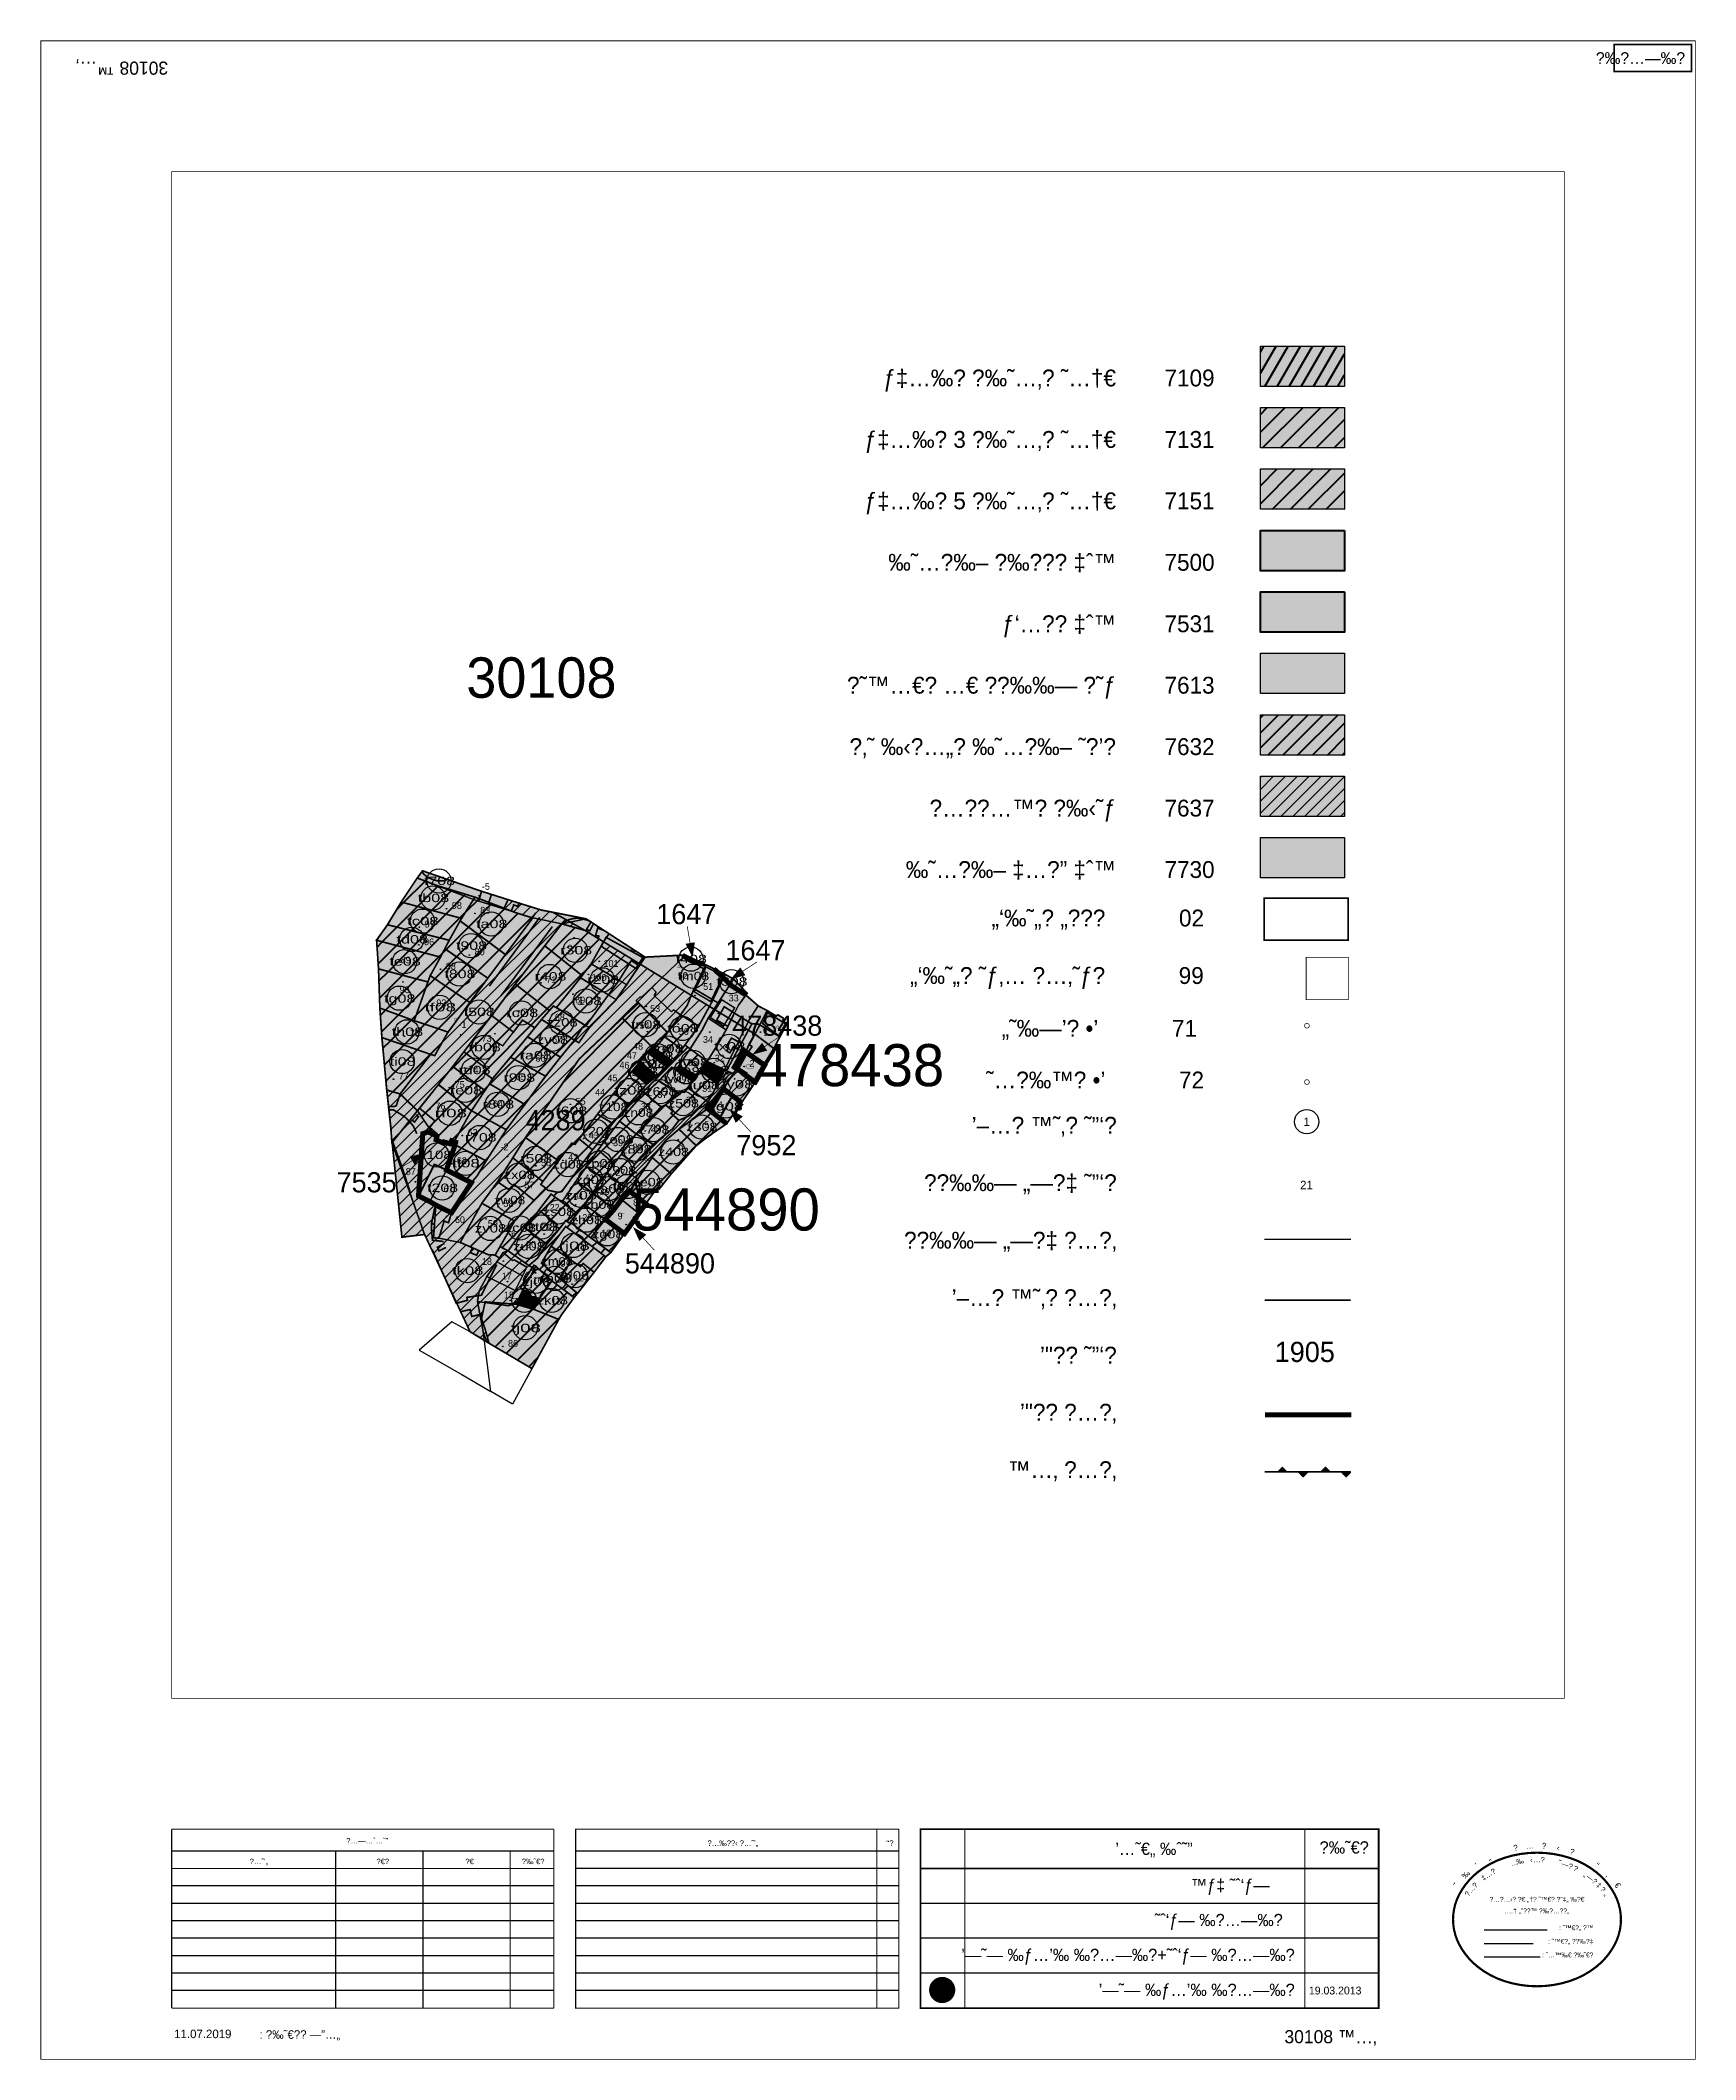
# Model space of a CAD drawing. Extents: x 219756 to 220247, y 631873 to 632472.
import ezdxf
from ezdxf.enums import TextEntityAlignment as Align

# ---------------------------------------------------------------- set-up
doc = ezdxf.new("R2010")
doc.units = 0
doc.header["$MEASUREMENT"] = 0
for name, color, linetype in [('1601', 1, 'Continuous'), ('1601-1', 7, 'Continuous'), ('1602', 1, 'Continuous'), ('1602_OLD', 7, 'Continuous'), ('1603', 7, 'Continuous'), ('1802', 5, 'Continuous'), ('1803A', 7, 'Continuous'), ('18COMPILE', 5, 'Continuous'), ('18COMPILEA', 255, 'Continuous'), ('18NOTE02', 2, 'Continuous'), ('18NOTE71', 36, 'Continuous'), ('18NOTE72', 1, 'Continuous'), ('18NOTE99', 2, 'Continuous'), ('h0060a', 40, 'Continuous'), ('h0140a', 30, 'Continuous'), ('h0140b', 12, 'Continuous'), ('H0670A', 60, 'Continuous'), ('H7632A', 71, 'Continuous'), ('H7632B', 114, 'Continuous'), ('PCELL', 160, 'Continuous'), ('PGVUL2', 160, 'Continuous'), ('SCELLNO', 160, 'Continuous'), ('SKAYNO', 140, 'Continuous'), ('YEUD7109', 7, 'Continuous'), ('YEUD7131', 7, 'Continuous'), ('YEUD7151', 7, 'Continuous'), ('YEUD7500', 7, 'Continuous'), ('YEUD7531', 7, 'Continuous'), ('YEUD7613', 7, 'Continuous'), ('YEUD7632', 7, 'Continuous'), ('YEUD7637', 7, 'Continuous'), ('YEUD7730', 7, 'Continuous')]:
    doc.layers.add(name, color=color, linetype=linetype)
doc.styles.add('FRANKRUEHL', font='frank.ttf')
doc.styles.add('HEBTEXT', font='HEBTXT')
doc.styles.add('HEBTXT', font='hebtxt')
doc.styles.add('PTT', font='txt', dxfattribs={"height": 2.5})
doc.styles.add('WinHeb_WindowsTTF', font='arial.ttf')
pattern_1 = [(60, (-196.8013, -3.99), (-2.706329387, 1.5625), [])]
pattern_2 = [(45, (-196.8013, -3.99), (-2.65165043, 2.65165043), [])]
pattern_3 = [(45, (-196.8013, -3.99), (-2.209708691, 2.209708691), [])]
pattern_4 = [(45, (-196.8013, -3.99), (-1.767766953, 1.767766953), [])]

msp = doc.modelspace()

# ---------------------------------------------------------------- texts
at = {"color": 255, "style": 'HEBTXT'}
for s, height, p in [('\x8d‰\x90…—‰\x9a', 3.499, (220244.08, 632465.36)), ('\x8d‰\x90…—‰\x9a', 3.499, (220244.08, 632465.36)), ('\x8d‰\x90…—‰\x9a', 3.499, (220244.08, 632465.36)), ('\x8d‰\x90…—‰\x9a', 3.499, (220244.08, 632465.36)), ('\x8c…—…ˆ…˜”', 1.62, (219858.82, 631936.85)), ('\x8c…—…ˆ…˜”', 1.62, (219858.82, 631936.85)), ('\x8c…—…ˆ…˜”', 1.62, (219858.82, 631936.85)), ('\x8c…—…ˆ…˜”', 1.62, (219858.82, 631936.85)), ('\x9a…‰\x8c\x8c‹ \x9a…˜’„', 1.62, (219968.73, 631936.13)), ('\x9a…‰\x8c\x8c‹ \x9a…˜’„', 1.62, (219968.73, 631936.13)), ('\x9a…‰\x8c\x8c‹ \x9a…˜’„', 1.62, (219968.73, 631936.13)), ('\x9a…‰\x8c\x8c‹ \x9a…˜’„', 1.62, (219968.73, 631936.13)), ("'‘\x8e", 1.62, (220008.94, 631936.13)), ("'‘\x8e", 1.62, (220008.94, 631936.13)), ("'‘\x8e", 1.62, (220008.94, 631936.13)), ("'‘\x8e", 1.62, (220008.94, 631936.13)), ('\x9a…˜’„', 1.62, (219823.15, 631930.69)), ('\x9a…˜’„', 1.62, (219823.15, 631930.69)), ('\x9a…˜’„', 1.62, (219823.15, 631930.69)), ('\x9a…˜’„', 1.62, (219823.15, 631930.69)), ('\x9a€\x8e', 1.62, (219859.09, 631930.69)), ('\x9a€\x8e', 1.62, (219859.09, 631930.69)), ('\x9a€\x8e', 1.62, (219859.09, 631930.69)), ('\x9a€\x8e', 1.62, (219859.09, 631930.69)), ('\x8c€', 1.62, (219884.26, 631930.69)), ('\x8c€', 1.62, (219884.26, 631930.69)), ('\x8c€', 1.62, (219884.26, 631930.69)), ('\x8c€', 1.62, (219884.26, 631930.69)), ('\x8a‰˜€\x9a', 1.62, (219905.25, 631930.69)), ('\x8a‰˜€\x9a', 1.62, (219905.25, 631930.69)), ('\x8a‰˜€\x9a', 1.62, (219905.25, 631930.69)), ('\x8a‰˜€\x9a', 1.62, (219905.25, 631930.69)), (': \x8a‰˜€\x9a\x81 —”…„', 2.5402, (219844.58, 631878.82)), (': \x8a‰˜€\x9a\x81 —”…„', 2.5402, (219844.58, 631878.82)), (': \x8a‰˜€\x9a\x81 —”…„', 2.5402, (219844.58, 631878.82)), (': \x8a‰˜€\x9a\x81 —”…„', 2.5402, (219844.58, 631878.82)), ('30108 ™…‚', 3.888, (220152.5, 631877.5)), ('30108 ™…‚', 3.888, (220152.5, 631877.5))]:
    msp.add_text(s, height=height, dxfattribs=at).set_placement(p, align=Align.RIGHT)
msp.add_text('30108 ™…‚', height=3.888, rotation=180, dxfattribs=at).set_placement((219766.02, 632466.07), align=Align.RIGHT)
msp.add_text('30108 ™…‚', height=3.888, rotation=180, dxfattribs=at).set_placement((219766.02, 632466.07), align=Align.RIGHT)
at = {"style": 'PTT'}
msp.add_text('21', height=2.5, dxfattribs=at).set_placement((220129.75, 632131.16))
msp.add_text('21', height=2.5, dxfattribs=at).set_placement((220129.75, 632131.16))
at = {"color": 255}
for s, height, style, p in [('1905', 6, 'PTT', (220122.18, 632079.83)), ('1905', 6, 'PTT', (220122.18, 632079.83)), ('19.03.2013', 2.333, 'HEBTXT', (220132.32, 631891.99)), ('19.03.2013', 2.333, 'HEBTXT', (220132.32, 631891.99)), ('11.07.2019', 2.54, 'HEBTXT', (219795.27, 631879.01))]:
    msp.add_text(s, height=height, dxfattribs=dict(at, style=style)).set_placement(p)
at = {"color": 253, "style": 'HEBTXT'}
for s, p in [('’…˜€„ ‰ˆ˜”', (220097.82, 631933.43)), ('’…˜€„ ‰ˆ˜”', (220097.82, 631933.43)), ('\x8a‰˜€\x9a', (220150.12, 631933.83)), ('\x8a‰˜€\x9a', (220150.12, 631933.83))]:
    msp.add_text(s, height=3.645, dxfattribs=at).set_placement(p, align=Align.RIGHT)
at = {"color": 201, "style": 'HEBTXT'}
for s, height, rotation, p in [('\x8f', 1.71, 12.10718, (220193.92, 631934.73)), ('\x8f', 1.71, 12.10718, (220193.92, 631934.73)), ('\x8f', 1.71, 12.10718, (220193.92, 631934.73)), ('\x8f', 1.71, 12.10718, (220193.92, 631934.73)), ('…', 1.71, 4.03573, (220198.01, 631935.31)), ('…', 1.71, 4.03573, (220198.01, 631935.31)), ('…', 1.71, 4.03573, (220198.01, 631935.31)), ('…', 1.71, 4.03573, (220198.01, 631935.31)), ('\x90', 1.71, 355.96427, (220202.14, 631935.31)), ('\x90', 1.71, 355.96427, (220202.14, 631935.31)), ('\x90', 1.71, 355.96427, (220202.14, 631935.31)), ('\x90', 1.71, 355.96427, (220202.14, 631935.31)), ('‹', 1.71, 347.89282, (220206.23, 631934.73)), ('‹', 1.71, 347.89282, (220206.23, 631934.73)), ('‹', 1.71, 347.89282, (220206.23, 631934.73)), ('‹', 1.71, 347.89282, (220206.23, 631934.73)), ('\x9a', 1.71, 339.82136, (220210.2, 631933.58)), ('\x9a', 1.71, 339.82136, (220210.2, 631933.58)), ('\x9a', 1.71, 339.82136, (220210.2, 631933.58)), ('\x9a', 1.71, 339.82136, (220210.2, 631933.58)), ('‰', 1.71, 44.393, (220179.53, 631927.01)), ('‰', 1.71, 44.393, (220179.53, 631927.01)), ('‰', 1.71, 44.393, (220179.53, 631927.01)), ('‰', 1.71, 44.393, (220179.53, 631927.01)), ('’', 1.71, 36.32154, (220182.68, 631929.68)), ('’', 1.71, 36.32154, (220182.68, 631929.68)), ('’', 1.71, 36.32154, (220182.68, 631929.68)), ('’', 1.71, 36.32154, (220182.68, 631929.68)), ('‡', 1.56, 37.47461, (220184.72, 631926.05)), ('‡', 1.56, 37.47461, (220184.72, 631926.05)), ('‡', 1.56, 37.47461, (220184.72, 631926.05)), ('‡', 1.56, 37.47461, (220184.72, 631926.05)), ('…', 1.56, 33.72715, (220186.06, 631927.01)), ('…', 1.56, 33.72715, (220186.06, 631927.01)), ('…', 1.56, 33.72715, (220186.06, 631927.01)), ('…', 1.56, 33.72715, (220186.06, 631927.01)), ('„', 1.71, 28.25009, (220186.18, 631931.89)), ('„', 1.71, 28.25009, (220186.18, 631931.89)), ('„', 1.71, 28.25009, (220186.18, 631931.89)), ('„', 1.71, 28.25009, (220186.18, 631931.89)), ('\x8e', 1.56, 29.97969, (220187.47, 631927.88)), ('\x8e', 1.56, 29.97969, (220187.47, 631927.88)), ('\x8e', 1.56, 29.97969, (220187.47, 631927.88)), ('\x8e', 1.56, 29.97969, (220187.47, 631927.88)), ('\x8e', 1.56, 26.23223, (220188.92, 631928.66)), ('\x8e', 1.56, 26.23223, (220188.92, 631928.66)), ('\x8e', 1.56, 26.23223, (220188.92, 631928.66)), ('\x8e', 1.56, 26.23223, (220188.92, 631928.66)), ('\x9a', 1.56, 18.7373, (220191.97, 631929.92)), ('\x9a', 1.56, 18.7373, (220191.97, 631929.92)), ('\x9a', 1.56, 18.7373, (220191.97, 631929.92)), ('\x9a', 1.56, 18.7373, (220191.97, 631929.92)), ('…', 1.56, 14.98984, (220193.55, 631930.4)), ('…', 1.56, 14.98984, (220193.55, 631930.4)), ('…', 1.56, 14.98984, (220193.55, 631930.4)), ('…', 1.56, 14.98984, (220193.55, 631930.4)), ('‰', 1.56, 11.24238, (220195.16, 631930.77)), ('‰', 1.56, 11.24238, (220195.16, 631930.77)), ('‰', 1.56, 11.24238, (220195.16, 631930.77)), ('‰', 1.56, 11.24238, (220195.16, 631930.77)), ('\x90', 1.56, 7.49492, (220196.78, 631931.04)), ('\x90', 1.56, 7.49492, (220196.78, 631931.04)), ('\x90', 1.56, 7.49492, (220196.78, 631931.04)), ('\x90', 1.56, 7.49492, (220196.78, 631931.04)), ('‹', 1.56, 3.74746, (220198.43, 631931.2)), ('‹', 1.56, 3.74746, (220198.43, 631931.2)), ('‹', 1.56, 3.74746, (220198.43, 631931.2)), ('‹', 1.56, 3.74746, (220198.43, 631931.2)), ('\x9a', 1.56, 356.25254, (220201.72, 631931.2)), ('\x9a', 1.56, 356.25254, (220201.72, 631931.2)), ('\x9a', 1.56, 356.25254, (220201.72, 631931.2)), ('\x9a', 1.56, 356.25254, (220201.72, 631931.2)), ('\x9a', 1.56, 348.75762, (220204.99, 631930.77)), ('\x9a', 1.56, 348.75762, (220204.99, 631930.77)), ('\x9a', 1.56, 348.75762, (220204.99, 631930.77)), ('\x9a', 1.56, 348.75762, (220204.99, 631930.77)), ('˜', 1.56, 345.01016, (220206.6, 631930.4)), ('˜', 1.56, 345.01016, (220206.6, 631930.4)), ('˜', 1.56, 345.01016, (220206.6, 631930.4)), ('˜', 1.56, 345.01016, (220206.6, 631930.4)), ('—', 1.56, 341.2627, (220208.18, 631929.92)), ('—', 1.56, 341.2627, (220208.18, 631929.92)), ('—', 1.56, 341.2627, (220208.18, 631929.92)), ('—', 1.56, 341.2627, (220208.18, 631929.92)), ('\x81', 1.56, 337.51523, (220209.73, 631929.34)), ('\x81', 1.56, 337.51523, (220209.73, 631929.34)), ('\x81', 1.56, 337.51523, (220209.73, 631929.34)), ('\x81', 1.56, 337.51523, (220209.73, 631929.34)), ('\x8c', 1.56, 333.76777, (220211.23, 631928.66)), ('\x8c', 1.56, 333.76777, (220211.23, 631928.66)), ('\x8c', 1.56, 333.76777, (220211.23, 631928.66)), ('\x8c', 1.56, 333.76777, (220211.23, 631928.66)), ('„', 1.56, 326.27285, (220214.09, 631927.01)), ('„', 1.56, 326.27285, (220214.09, 631927.01)), ('„', 1.56, 326.27285, (220214.09, 631927.01)), ('„', 1.56, 326.27285, (220214.09, 631927.01)), ('“', 1.71, 323.67846, (220217.47, 631929.68)), ('“', 1.71, 323.67846, (220217.47, 631929.68)), ('“', 1.71, 323.67846, (220217.47, 631929.68)), ('“', 1.71, 323.67846, (220217.47, 631929.68)), ('‚', 1.71, 315.607, (220220.62, 631927.01)), ('‚', 1.71, 315.607, (220220.62, 631927.01)), ('‚', 1.71, 315.607, (220220.62, 631927.01)), ('‚', 1.71, 315.607, (220220.62, 631927.01)), ('˜', 1.71, 52.46445, (220176.79, 631923.91)), ('˜', 1.71, 52.46445, (220176.79, 631923.91)), ('˜', 1.71, 52.46445, (220176.79, 631923.91)), ('˜', 1.71, 52.46445, (220176.79, 631923.91)), ('\x9a', 1.56, 52.46445, (220180.07, 631921.4)), ('\x9a', 1.56, 52.46445, (220180.07, 631921.4)), ('\x9a', 1.56, 52.46445, (220180.07, 631921.4)), ('\x9a', 1.56, 52.46445, (220180.07, 631921.4)), ('…', 1.56, 48.71699, (220181.11, 631922.67)), ('…', 1.56, 48.71699, (220181.11, 631922.67)), ('…', 1.56, 48.71699, (220181.11, 631922.67)), ('…', 1.56, 48.71699, (220181.11, 631922.67)), ('\x81', 1.56, 44.96953, (220182.24, 631923.88)), ('\x81', 1.56, 44.96953, (220182.24, 631923.88)), ('\x81', 1.56, 44.96953, (220182.24, 631923.88)), ('\x81', 1.56, 44.96953, (220182.24, 631923.88)), ('™', 1.56, 41.22207, (220183.45, 631925)), ('™', 1.56, 41.22207, (220183.45, 631925)), ('™', 1.56, 41.22207, (220183.45, 631925)), ('™', 1.56, 41.22207, (220183.45, 631925)), ('—', 1.56, 322.52539, (220215.43, 631926.05)), ('—', 1.56, 322.52539, (220215.43, 631926.05)), ('—', 1.56, 322.52539, (220215.43, 631926.05)), ('—', 1.56, 322.52539, (220215.43, 631926.05)), ('\x8c', 1.56, 318.77793, (220216.7, 631925)), ('\x8c', 1.56, 318.77793, (220216.7, 631925)), ('\x8c', 1.56, 318.77793, (220216.7, 631925)), ('\x8c', 1.56, 318.77793, (220216.7, 631925)), ('‡', 1.56, 315.03047, (220217.91, 631923.88)), ('‡', 1.56, 315.03047, (220217.91, 631923.88)), ('‡', 1.56, 315.03047, (220217.91, 631923.88)), ('‡', 1.56, 315.03047, (220217.91, 631923.88)), ('\x8e', 1.56, 311.28301, (220219.04, 631922.67)), ('\x8e', 1.56, 311.28301, (220219.04, 631922.67)), ('\x8e', 1.56, 311.28301, (220219.04, 631922.67)), ('\x8e', 1.56, 311.28301, (220219.04, 631922.67)), ('„', 1.56, 307.53555, (220220.09, 631921.4)), ('„', 1.56, 307.53555, (220220.09, 631921.4)), ('„', 1.56, 307.53555, (220220.09, 631921.4)), ('„', 1.56, 307.53555, (220220.09, 631921.4)), ('€', 1.71, 307.53555, (220223.36, 631923.91)), ('€', 1.71, 307.53555, (220223.36, 631923.91)), ('€', 1.71, 307.53555, (220223.36, 631923.91)), ('€', 1.71, 307.53555, (220223.36, 631923.91))]:
    msp.add_text(s, height=height, rotation=rotation, dxfattribs=at).set_placement(p, align=Align.CENTER)
msp.add_text('…', height=1.56, dxfattribs=at).set_placement((220200.08, 631931.26), align=Align.CENTER)
msp.add_text('…', height=1.56, dxfattribs=at).set_placement((220200.08, 631931.26), align=Align.CENTER)
msp.add_text('…', height=1.56, dxfattribs=at).set_placement((220200.08, 631931.26), align=Align.CENTER)
msp.add_text('…', height=1.56, dxfattribs=at).set_placement((220200.08, 631931.26), align=Align.CENTER)
at = {"color": 254, "linetype": 'Continuous', "style": 'HEBTXT'}
for s, height, p in [('™ƒ‡ ˜ˆ‘ƒ—', 3.629, (220120.67, 631922.66)), ('™ƒ‡ ˜ˆ‘ƒ—', 3.629, (220120.67, 631922.66)), ('˜ˆ‘ƒ— ‰\x90…—‰\x9a', 3.6288, (220124.57, 631912.29)), ('˜ˆ‘ƒ— ‰\x90…—‰\x9a', 3.6288, (220124.57, 631912.29)), ('’—˜— ‰ƒ…’‰ ‰\x90…—‰\x9a+˜ˆ‘ƒ— ‰\x90…—‰\x9a', 3.6288, (220128.13, 631901.92)), ('’—˜— ‰ƒ…’‰ ‰\x90…—‰\x9a+˜ˆ‘ƒ— ‰\x90…—‰\x9a', 3.6288, (220128.13, 631901.92)), ('’—˜— ‰ƒ…’‰ ‰\x90…—‰\x9a', 3.6288, (220128.13, 631891.55)), ('’—˜— ‰ƒ…’‰ ‰\x90…—‰\x9a', 3.6288, (220128.13, 631891.55))]:
    msp.add_text(s, height=height, dxfattribs=at).set_placement(p, align=Align.RIGHT)
at = {"color": 201, "style": 'HEBTXT'}
for s, p in [('\x9a…\x90…‹\x90 \x9a€ „†\x81 ˜™€\x8e \x8e"‡„ ‰\x90€', (220200.08, 631920.26)), ('\x9a…\x90…‹\x90 \x9a€ „†\x81 ˜™€\x8e \x8e"‡„ ‰\x90€', (220200.08, 631920.26)), ('\x9a…\x90…‹\x90 \x9a€ „†\x81 ˜™€\x8e \x8e"‡„ ‰\x90€', (220200.08, 631920.26)), ('\x9a…\x90…‹\x90 \x9a€ „†\x81 ˜™€\x8e \x8e"‡„ ‰\x90€', (220200.08, 631920.26)), ('.…† „”\x8e\x81™ \x8d‰\x90…\x9a\x90„', (220200.08, 631916.82)), ('.…† „”\x8e\x81™ \x8d‰\x90…\x9a\x90„', (220200.08, 631916.82)), ('.…† „”\x8e\x81™ \x8d‰\x90…\x9a\x90„', (220200.08, 631916.82)), ('.…† „”\x8e\x81™ \x8d‰\x90…\x9a\x90„', (220200.08, 631916.82))]:
    msp.add_text(s, height=1.4256, dxfattribs=at).set_placement(p, align=Align.MIDDLE_CENTER)
for s, height, p in [(': ˜™€\x8e„ \x8d™', 1.426, (220216.82, 631911.09)), (': ˜™€\x8e„ \x8d™', 1.426, (220216.82, 631911.09)), (': ˜™€\x8e„ \x8d™', 1.426, (220216.82, 631911.09)), (': ˜™€\x8e„ \x8d™', 1.426, (220216.82, 631911.09)), (': ˜…™‰€ \x8a‰˜€\x9a', 1.4256, (220216.82, 631903.02)), (': ˜…™‰€ \x8a‰˜€\x9a', 1.4256, (220216.82, 631903.02)), (': ˜…™‰€ \x8a‰˜€\x9a', 1.4256, (220216.82, 631903.02)), (': ˜…™‰€ \x8a‰˜€\x9a', 1.4256, (220216.82, 631903.02)), (': ˜™€\x8e„ \x9a\x8e‰\x9a‡', 1.4256, (220216.82, 631907.06)), (': ˜™€\x8e„ \x9a\x8e‰\x9a‡', 1.4256, (220216.82, 631907.06)), (': ˜™€\x8e„ \x9a\x8e‰\x9a‡', 1.4256, (220216.82, 631907.06)), (': ˜™€\x8e„ \x9a\x8e‰\x9a‡', 1.4256, (220216.82, 631907.06))]:
    msp.add_text(s, height=height, dxfattribs=at).set_placement(p, align=Align.RIGHT)
at = {"layer": '18COMPILEA', "style": 'HEBTEXT'}
for s, p in [('1647', (219947.4, 632212.89)), ('1647', (219947.4, 632212.89)), ('1647', (219967.93, 632202.13)), ('1647', (219967.93, 632202.13)), ('478438', (219974.4, 632179.75)), ('4289', (219908.57, 632151.64)), ('4289', (219908.57, 632151.64)), ('7952', (219971.17, 632144.23)), ('7952', (219971.17, 632144.23)), ('7535', (219852.43, 632133.21)), ('7535', (219852.43, 632133.21)), ('544890', (219942.52, 632109.14))]:
    msp.add_text(s, height=6, dxfattribs=at).set_placement(p, align=Align.MIDDLE_CENTER)

# ---------------------------------------------------------------- blocks, each defined once
blk = doc.blocks.new('*X5')
at = {"color": 0}
for p, q in [((196.91, -81.04), (199.78, -81.04)), ((196.92, -81.03), (199.77, -81.03)), ((196.92, -81.03), (199.77, -81.03)), ((196.92, -81.04), (199.77, -81.04)), ((196.93, -81.02), (199.76, -81.02)), ((196.93, -81.02), (199.76, -81.02)), ((196.93, -81.03), (199.76, -81.03)), ((196.94, -81.01), (199.74, -81.01)), ((196.94, -81.01), (199.75, -81.01)), ((196.94, -81.01), (199.75, -81.01)), ((196.94, -81.02), (199.75, -81.02)), ((196.95, -81), (199.73, -81)), ((196.95, -81), (199.74, -81)), ((196.95, -81), (199.74, -81)), ((196.96, -80.99), (199.73, -80.99)), ((196.96, -80.99), (199.73, -80.99)), ((196.96, -80.99), (199.73, -80.99)), ((196.97, -80.98), (199.72, -80.98)), ((196.97, -80.98), (199.72, -80.98)), ((196.97, -80.98), (199.72, -80.98)), ((196.98, -80.97), (199.71, -80.97)), ((196.98, -80.97), (199.71, -80.97)), ((196.98, -80.98), (199.71, -80.98)), ((196.99, -80.96), (199.7, -80.96)), ((196.99, -80.96), (199.7, -80.96)), ((196.99, -80.97), (199.7, -80.97)), ((197, -80.95), (199.69, -80.95)), ((197, -80.95), (199.69, -80.95)), ((197, -80.96), (199.69, -80.96)), ((197.01, -80.94), (199.67, -80.94)), ((197.01, -80.94), (199.68, -80.94)), ((197.01, -80.94), (199.68, -80.94)), ((197.01, -80.95), (199.68, -80.95)), ((197.02, -80.93), (199.67, -80.93)), ((197.02, -80.93), (199.67, -80.93)), ((197.02, -80.93), (199.67, -80.93)), ((197.03, -80.92), (199.66, -80.92)), ((197.03, -80.92), (199.66, -80.92)), ((197.03, -80.92), (199.66, -80.92)), ((197.04, -80.91), (199.65, -80.91)), ((197.04, -80.91), (199.65, -80.91)), ((197.04, -80.91), (199.65, -80.91)), ((197.05, -80.9), (199.64, -80.9)), ((197.05, -80.9), (199.64, -80.9)), ((197.05, -80.91), (199.64, -80.91)), ((197.06, -80.89), (199.63, -80.89)), ((197.06, -80.89), (199.63, -80.89)), ((197.06, -80.9), (199.63, -80.9)), ((197.07, -80.88), (199.62, -80.88)), ((197.07, -80.88), (199.62, -80.88)), ((197.07, -80.89), (199.62, -80.89)), ((197.08, -80.87), (199.6, -80.87)), ((197.08, -80.87), (199.61, -80.87)), ((197.08, -80.87), (199.61, -80.87)), ((197.08, -80.88), (199.61, -80.88)), ((197.09, -80.86), (199.6, -80.86)), ((197.09, -80.86), (199.6, -80.86)), ((197.09, -80.86), (199.6, -80.86)), ((197.1, -80.85), (199.59, -80.85)), ((197.1, -80.85), (199.59, -80.85)), ((197.1, -80.85), (199.59, -80.85)), ((197.11, -80.84), (199.58, -80.84)), ((197.11, -80.84), (199.58, -80.84)), ((197.11, -80.85), (199.58, -80.85)), ((197.12, -80.83), (199.57, -80.83)), ((197.12, -80.83), (199.57, -80.83)), ((197.12, -80.84), (199.57, -80.84)), ((197.13, -80.82), (199.56, -80.82)), ((197.13, -80.82), (199.56, -80.82)), ((197.13, -80.83), (199.56, -80.83)), ((197.14, -80.81), (199.54, -80.81)), ((197.14, -80.81), (199.55, -80.81)), ((197.14, -80.81), (199.55, -80.81)), ((197.14, -80.82), (199.55, -80.82)), ((197.15, -80.8), (199.53, -80.8)), ((197.15, -80.8), (199.54, -80.8)), ((197.15, -80.8), (199.54, -80.8)), ((197.16, -80.79), (199.53, -80.79)), ((197.16, -80.79), (199.53, -80.79)), ((197.16, -80.79), (199.53, -80.79)), ((197.17, -80.78), (199.52, -80.78)), ((197.17, -80.78), (199.52, -80.78)), ((197.17, -80.78), (199.52, -80.78)), ((197.18, -80.77), (199.51, -80.77)), ((197.18, -80.77), (199.51, -80.77)), ((197.18, -80.78), (199.51, -80.78)), ((197.19, -80.76), (199.5, -80.76)), ((197.19, -80.76), (199.5, -80.76)), ((197.19, -80.77), (199.5, -80.77)), ((197.2, -80.75), (199.49, -80.75)), ((197.2, -80.75), (199.49, -80.75)), ((197.2, -80.76), (199.49, -80.76)), ((197.21, -80.74), (199.47, -80.74)), ((197.21, -80.74), (199.48, -80.74)), ((197.21, -80.74), (199.48, -80.74)), ((197.21, -80.75), (199.48, -80.75)), ((197.22, -80.73), (199.46, -80.73)), ((197.22, -80.73), (199.47, -80.73)), ((197.22, -80.73), (199.47, -80.73)), ((197.23, -80.72), (199.46, -80.72)), ((197.23, -80.72), (199.46, -80.72)), ((197.23, -80.72), (199.46, -80.72)), ((197.24, -80.71), (199.45, -80.71)), ((197.24, -80.71), (199.45, -80.71)), ((197.24, -80.71), (199.45, -80.71)), ((197.25, -80.7), (199.44, -80.7)), ((197.25, -80.7), (199.44, -80.7)), ((197.25, -80.71), (199.44, -80.71)), ((197.26, -80.69), (199.43, -80.69)), ((197.26, -80.69), (199.43, -80.69)), ((197.26, -80.7), (199.43, -80.7)), ((197.27, -80.68), (199.42, -80.68)), ((197.27, -80.68), (199.42, -80.68)), ((197.27, -80.69), (199.42, -80.69)), ((197.28, -80.67), (199.4, -80.67)), ((197.28, -80.67), (199.41, -80.67)), ((197.28, -80.67), (199.41, -80.67)), ((197.28, -80.68), (199.41, -80.68)), ((197.29, -80.66), (199.4, -80.66)), ((197.29, -80.66), (199.4, -80.66)), ((197.29, -80.66), (199.4, -80.66)), ((197.3, -80.65), (199.39, -80.65)), ((197.3, -80.65), (199.39, -80.65)), ((197.3, -80.65), (199.39, -80.65)), ((197.31, -80.64), (199.38, -80.64)), ((197.31, -80.64), (199.38, -80.64)), ((197.31, -80.64), (199.38, -80.64)), ((197.32, -80.63), (199.37, -80.63)), ((197.32, -80.63), (199.37, -80.63)), ((197.32, -80.64), (199.37, -80.64)), ((197.33, -80.62), (199.36, -80.62)), ((197.33, -80.62), (199.36, -80.62)), ((197.33, -80.63), (199.36, -80.63)), ((197.34, -80.61), (199.35, -80.61)), ((197.34, -80.61), (199.35, -80.61)), ((197.34, -80.62), (199.35, -80.62)), ((197.35, -80.6), (199.33, -80.6)), ((197.35, -80.6), (199.34, -80.6)), ((197.35, -80.6), (199.34, -80.6)), ((197.35, -80.61), (199.34, -80.61)), ((197.36, -80.59), (199.33, -80.59)), ((197.36, -80.59), (199.33, -80.59)), ((197.36, -80.59), (199.33, -80.59)), ((197.37, -80.58), (199.32, -80.58)), ((197.37, -80.58), (199.32, -80.58)), ((197.37, -80.58), (199.32, -80.58)), ((197.38, -80.57), (199.31, -80.57)), ((197.38, -80.57), (199.31, -80.57)), ((197.38, -80.58), (199.31, -80.58)), ((197.39, -80.56), (199.3, -80.56)), ((197.39, -80.56), (199.3, -80.56)), ((197.39, -80.57), (199.3, -80.57)), ((197.4, -80.55), (199.29, -80.55)), ((197.4, -80.55), (199.29, -80.55)), ((197.4, -80.56), (199.29, -80.56)), ((197.41, -80.54), (199.27, -80.54)), ((197.41, -80.54), (199.28, -80.54)), ((197.41, -80.54), (199.28, -80.54)), ((197.41, -80.55), (199.28, -80.55)), ((197.42, -80.53), (199.26, -80.53)), ((197.42, -80.53), (199.27, -80.53)), ((197.42, -80.53), (199.27, -80.53)), ((197.43, -80.52), (199.26, -80.52)), ((197.43, -80.52), (199.26, -80.52)), ((197.43, -80.52), (199.26, -80.52)), ((197.44, -80.51), (199.25, -80.51)), ((197.44, -80.51), (199.25, -80.51)), ((197.44, -80.51), (199.25, -80.51)), ((197.45, -80.5), (199.24, -80.5)), ((197.45, -80.5), (199.24, -80.5)), ((197.45, -80.51), (199.24, -80.51)), ((197.46, -80.49), (199.23, -80.49)), ((197.46, -80.49), (199.23, -80.49)), ((197.46, -80.5), (199.23, -80.5)), ((197.47, -80.48), (199.22, -80.48)), ((197.47, -80.48), (199.22, -80.48)), ((197.47, -80.49), (199.22, -80.49)), ((197.48, -80.47), (199.2, -80.47)), ((197.48, -80.47), (199.21, -80.47)), ((197.48, -80.47), (199.21, -80.47)), ((197.48, -80.48), (199.21, -80.48)), ((197.49, -80.46), (199.19, -80.46)), ((197.49, -80.46), (199.2, -80.46)), ((197.49, -80.46), (199.2, -80.46)), ((197.5, -80.45), (199.19, -80.45)), ((197.5, -80.45), (199.19, -80.45)), ((197.5, -80.45), (199.19, -80.45)), ((197.51, -80.44), (199.18, -80.44)), ((197.51, -80.44), (199.18, -80.44)), ((197.51, -80.44), (199.18, -80.44)), ((197.52, -80.43), (199.17, -80.43)), ((197.52, -80.43), (199.17, -80.43)), ((197.52, -80.44), (199.17, -80.44)), ((197.53, -80.42), (199.16, -80.42)), ((197.53, -80.42), (199.16, -80.42)), ((197.53, -80.43), (199.16, -80.43)), ((197.54, -80.41), (199.15, -80.41)), ((197.54, -80.41), (199.15, -80.41)), ((197.54, -80.42), (199.15, -80.42)), ((197.55, -80.4), (199.13, -80.4)), ((197.55, -80.4), (199.14, -80.4)), ((197.55, -80.4), (199.14, -80.4)), ((197.55, -80.41), (199.14, -80.41)), ((197.56, -80.39), (199.13, -80.39)), ((197.56, -80.39), (199.13, -80.39)), ((197.56, -80.39), (199.13, -80.39)), ((197.57, -80.38), (199.12, -80.38)), ((197.57, -80.38), (199.12, -80.38)), ((197.57, -80.38), (199.12, -80.38)), ((197.58, -80.37), (199.11, -80.37)), ((197.58, -80.37), (199.11, -80.37)), ((197.58, -80.38), (199.11, -80.38)), ((197.59, -80.36), (199.1, -80.36)), ((197.59, -80.36), (199.1, -80.36)), ((197.59, -80.37), (199.1, -80.37)), ((197.6, -80.35), (199.09, -80.35)), ((197.6, -80.35), (199.09, -80.35)), ((197.6, -80.36), (199.09, -80.36)), ((197.61, -80.34), (199.08, -80.34)), ((197.61, -80.34), (199.08, -80.34)), ((197.61, -80.35), (199.08, -80.35)), ((197.62, -80.33), (199.06, -80.33)), ((197.62, -80.33), (199.07, -80.33)), ((197.62, -80.33), (199.07, -80.33)), ((197.62, -80.34), (199.07, -80.34)), ((197.63, -80.32), (199.06, -80.32)), ((197.63, -80.32), (199.06, -80.32)), ((197.63, -80.32), (199.06, -80.32)), ((197.64, -80.31), (199.05, -80.31)), ((197.64, -80.31), (199.05, -80.31)), ((197.64, -80.31), (199.05, -80.31)), ((197.65, -80.3), (199.04, -80.3)), ((197.65, -80.3), (199.04, -80.3)), ((197.65, -80.31), (199.04, -80.31)), ((197.66, -80.29), (199.03, -80.29)), ((197.66, -80.29), (199.03, -80.29)), ((197.66, -80.3), (199.03, -80.3)), ((197.67, -80.28), (199.02, -80.28)), ((197.67, -80.28), (199.02, -80.28)), ((197.67, -80.29), (199.02, -80.29)), ((197.68, -80.27), (199.01, -80.27)), ((197.68, -80.27), (199.01, -80.27)), ((197.68, -80.27), (199, -80.27)), ((197.68, -80.28), (199.01, -80.28)), ((197.69, -80.26), (199, -80.26)), ((197.69, -80.26), (199, -80.26)), ((197.69, -80.26), (198.99, -80.26)), ((197.7, -80.25), (198.99, -80.25)), ((197.7, -80.25), (198.99, -80.25)), ((197.7, -80.25), (198.99, -80.25)), ((197.71, -80.24), (198.98, -80.24)), ((197.71, -80.24), (198.98, -80.24)), ((197.71, -80.24), (198.98, -80.24)), ((197.72, -80.23), (198.97, -80.23)), ((197.72, -80.23), (198.97, -80.23)), ((197.72, -80.24), (198.97, -80.24)), ((197.73, -80.22), (198.96, -80.22)), ((197.73, -80.22), (198.96, -80.22)), ((197.73, -80.23), (198.96, -80.23)), ((197.74, -80.21), (198.95, -80.21)), ((197.74, -80.21), (198.95, -80.21)), ((197.74, -80.22), (198.95, -80.22)), ((197.75, -80.2), (198.94, -80.2)), ((197.75, -80.2), (198.94, -80.2)), ((197.75, -80.2), (198.93, -80.2)), ((197.75, -80.21), (198.94, -80.21)), ((197.76, -80.19), (198.93, -80.19)), ((197.76, -80.19), (198.93, -80.19)), ((197.76, -80.19), (198.92, -80.19)), ((197.77, -80.18), (198.92, -80.18)), ((197.77, -80.18), (198.92, -80.18)), ((197.77, -80.18), (198.92, -80.18)), ((197.78, -80.17), (198.91, -80.17)), ((197.78, -80.17), (198.91, -80.17)), ((197.78, -80.18), (198.91, -80.18)), ((197.79, -80.16), (198.9, -80.16)), ((197.79, -80.16), (198.9, -80.16)), ((197.79, -80.17), (198.9, -80.17)), ((197.8, -80.15), (198.89, -80.15)), ((197.8, -80.15), (198.89, -80.15)), ((197.8, -80.16), (198.89, -80.16)), ((197.81, -80.14), (198.88, -80.14)), ((197.81, -80.14), (198.88, -80.14)), ((197.81, -80.15), (198.88, -80.15)), ((197.82, -80.13), (198.87, -80.13)), ((197.82, -80.13), (198.87, -80.13)), ((197.82, -80.13), (198.86, -80.13)), ((197.82, -80.14), (198.87, -80.14)), ((197.83, -80.12), (198.86, -80.12)), ((197.83, -80.12), (198.86, -80.12)), ((197.83, -80.12), (198.85, -80.12)), ((197.84, -80.11), (198.85, -80.11)), ((197.84, -80.11), (198.85, -80.11)), ((197.84, -80.11), (198.85, -80.11)), ((197.85, -80.1), (198.84, -80.1)), ((197.85, -80.1), (198.84, -80.1)), ((197.85, -80.11), (198.84, -80.11)), ((197.86, -80.09), (198.83, -80.09)), ((197.86, -80.09), (198.83, -80.09)), ((197.86, -80.1), (198.83, -80.1)), ((197.87, -80.08), (198.82, -80.08)), ((197.87, -80.08), (198.82, -80.08)), ((197.87, -80.09), (198.82, -80.09)), ((197.88, -80.07), (198.81, -80.07)), ((197.88, -80.07), (198.81, -80.07)), ((197.88, -80.08), (198.81, -80.08)), ((197.89, -80.06), (198.8, -80.06)), ((197.89, -80.06), (198.8, -80.06)), ((197.89, -80.06), (198.79, -80.06)), ((197.89, -80.07), (198.8, -80.07)), ((197.9, -80.05), (198.79, -80.05)), ((197.9, -80.05), (198.79, -80.05)), ((197.9, -80.05), (198.79, -80.05)), ((197.91, -80.04), (198.78, -80.04)), ((197.91, -80.04), (198.78, -80.04)), ((197.91, -80.04), (198.78, -80.04)), ((197.92, -80.03), (198.77, -80.03)), ((197.92, -80.03), (198.77, -80.03)), ((197.92, -80.04), (198.77, -80.04)), ((197.93, -80.02), (198.76, -80.02)), ((197.93, -80.02), (198.76, -80.02)), ((197.93, -80.03), (198.76, -80.03)), ((197.94, -80.01), (198.75, -80.01)), ((197.94, -80.01), (198.75, -80.01)), ((197.94, -80.02), (198.75, -80.02)), ((197.95, -80), (198.74, -80)), ((197.95, -80), (198.74, -80)), ((197.95, -80.01), (198.74, -80.01)), ((197.96, -79.99), (198.73, -79.99)), ((197.96, -79.99), (198.73, -79.99)), ((197.96, -79.99), (198.72, -79.99)), ((197.96, -80), (198.73, -80)), ((197.97, -79.98), (198.72, -79.98)), ((197.97, -79.98), (198.72, -79.98)), ((197.97, -79.98), (198.72, -79.98)), ((197.98, -79.97), (198.71, -79.97)), ((197.98, -79.97), (198.71, -79.97)), ((197.98, -79.98), (198.71, -79.98)), ((197.99, -79.96), (198.7, -79.96)), ((197.99, -79.96), (198.7, -79.96)), ((197.99, -79.97), (198.7, -79.97)), ((198, -79.95), (198.69, -79.95)), ((198, -79.95), (198.69, -79.95)), ((198, -79.96), (198.69, -79.96)), ((198.01, -79.94), (198.68, -79.94)), ((198.01, -79.94), (198.68, -79.94)), ((198.01, -79.95), (198.68, -79.95)), ((198.02, -79.93), (198.67, -79.93)), ((198.02, -79.93), (198.67, -79.93)), ((198.02, -79.93), (198.66, -79.93)), ((198.02, -79.94), (198.67, -79.94)), ((198.03, -79.92), (198.66, -79.92)), ((198.03, -79.92), (198.66, -79.92)), ((198.03, -79.92), (198.65, -79.92)), ((198.04, -79.91), (198.65, -79.91)), ((198.04, -79.91), (198.65, -79.91)), ((198.04, -79.91), (198.65, -79.91)), ((198.05, -79.9), (198.64, -79.9)), ((198.05, -79.9), (198.64, -79.9)), ((198.05, -79.91), (198.64, -79.91)), ((198.06, -79.89), (198.63, -79.89)), ((198.06, -79.89), (198.63, -79.89)), ((198.06, -79.9), (198.63, -79.9)), ((198.07, -79.88), (198.62, -79.88)), ((198.07, -79.88), (198.62, -79.88)), ((198.07, -79.89), (198.62, -79.89)), ((198.08, -79.87), (198.61, -79.87)), ((198.08, -79.87), (198.61, -79.87)), ((198.08, -79.88), (198.61, -79.88)), ((198.09, -79.86), (198.6, -79.86)), ((198.09, -79.86), (198.6, -79.86)), ((198.09, -79.86), (198.59, -79.86)), ((198.09, -79.87), (198.6, -79.87)), ((198.1, -79.85), (198.59, -79.85)), ((198.1, -79.85), (198.59, -79.85)), ((198.1, -79.85), (198.58, -79.85)), ((198.11, -79.84), (198.58, -79.84)), ((198.11, -79.84), (198.58, -79.84)), ((198.11, -79.84), (198.58, -79.84)), ((198.12, -79.83), (198.57, -79.83)), ((198.12, -79.83), (198.57, -79.83)), ((198.12, -79.84), (198.57, -79.84)), ((198.13, -79.82), (198.56, -79.82)), ((198.13, -79.82), (198.56, -79.82)), ((198.13, -79.83), (198.56, -79.83)), ((198.14, -79.81), (198.55, -79.81)), ((198.14, -79.81), (198.55, -79.81)), ((198.14, -79.82), (198.55, -79.82)), ((198.15, -79.8), (198.54, -79.8)), ((198.15, -79.8), (198.54, -79.8)), ((198.15, -79.81), (198.54, -79.81)), ((198.16, -79.79), (198.53, -79.79)), ((198.16, -79.79), (198.53, -79.79)), ((198.16, -79.79), (198.52, -79.79)), ((198.16, -79.8), (198.53, -79.8)), ((198.17, -79.78), (198.52, -79.78)), ((198.17, -79.78), (198.52, -79.78)), ((198.17, -79.78), (198.52, -79.78)), ((198.18, -79.77), (198.51, -79.77)), ((198.18, -79.77), (198.51, -79.77)), ((198.18, -79.78), (198.51, -79.78)), ((198.19, -79.76), (198.5, -79.76)), ((198.19, -79.76), (198.5, -79.76)), ((198.19, -79.77), (198.5, -79.77)), ((198.2, -79.75), (198.49, -79.75)), ((198.2, -79.75), (198.49, -79.75)), ((198.2, -79.76), (198.49, -79.76)), ((198.21, -79.74), (198.48, -79.74)), ((198.21, -79.74), (198.48, -79.74)), ((198.21, -79.75), (198.48, -79.75)), ((198.22, -79.73), (198.47, -79.73)), ((198.22, -79.73), (198.47, -79.73)), ((198.22, -79.74), (198.47, -79.74)), ((198.23, -79.72), (198.46, -79.72)), ((198.23, -79.72), (198.46, -79.72)), ((198.23, -79.72), (198.45, -79.72)), ((198.23, -79.73), (198.46, -79.73)), ((198.24, -79.71), (198.45, -79.71)), ((198.24, -79.71), (198.45, -79.71)), ((198.24, -79.71), (198.45, -79.71)), ((198.25, -79.7), (198.44, -79.7)), ((198.25, -79.7), (198.44, -79.7)), ((198.25, -79.71), (198.44, -79.71)), ((198.26, -79.69), (198.43, -79.69)), ((198.26, -79.69), (198.43, -79.69)), ((198.26, -79.7), (198.43, -79.7)), ((198.27, -79.68), (198.42, -79.68)), ((198.27, -79.68), (198.42, -79.68)), ((198.27, -79.69), (198.42, -79.69)), ((198.28, -79.67), (198.41, -79.67)), ((198.28, -79.67), (198.41, -79.67)), ((198.28, -79.68), (198.41, -79.68)), ((198.29, -79.66), (198.4, -79.66)), ((198.29, -79.66), (198.4, -79.66)), ((198.29, -79.66), (198.39, -79.66)), ((198.29, -79.67), (198.4, -79.67)), ((198.3, -79.65), (198.39, -79.65)), ((198.3, -79.65), (198.39, -79.65)), ((198.3, -79.65), (198.38, -79.65)), ((198.31, -79.64), (198.38, -79.64)), ((198.31, -79.64), (198.38, -79.64)), ((198.31, -79.64), (198.38, -79.64)), ((198.32, -79.63), (198.37, -79.63)), ((198.32, -79.63), (198.37, -79.63)), ((198.32, -79.64), (198.37, -79.64)), ((198.33, -79.62), (198.36, -79.62)), ((198.33, -79.62), (198.36, -79.62)), ((198.33, -79.63), (198.36, -79.63)), ((198.34, -79.61), (198.35, -79.61)), ((198.34, -79.61), (198.35, -79.61)), ((198.34, -79.62), (198.35, -79.62))]:
    blk.add_line(p, q, dxfattribs=at)
blk = doc.blocks.new('1803')
blk.add_circle((0, 0), 3.61)
at = {"style": 'HEBTEXT'}
for tag, p in [('MIGRASH', (0, 0)), ('YEUD', (0, -6.67)), ('TABA', (0, -3.33))]:
    blk.add_attdef(tag, text='', height=2.5, dxfattribs=at).set_placement(p, align=Align.MIDDLE_CENTER)
at = {"style": 'HEBTEXT', "flags": 1}
blk.add_attdef('AREA', text='', height=2.5, dxfattribs=at).set_placement((0, -10), align=Align.MIDDLE_CENTER)
blk = doc.blocks.new('LANDUSE')
at = {"color": 7, "style": 'HEBTXT'}
for tag, p in [('DESCR', (-11.72, 0)), ('CODE', (0, 0))]:
    blk.add_attdef(tag, text='', height=2, dxfattribs=at).set_placement(p, align=Align.RIGHT)
blk = doc.blocks.new('ARROW')
blk.add_lwpolyline([(0.81, -7.87, 0, 4, 0), (0.22, -1.72, 4, 4, 0)], format="xyseb")
at = {"const_width": 0.3}
blk.add_lwpolyline([(-0.55, 5.42), (0.73, -7.35)], dxfattribs=at)
blk = doc.blocks.new('18NOTE71')
at = {"const_width": 0.1}
blk.add_lwpolyline([(-0.35, 0, 1), (0.35, 0, 1)], format="xyb", close=True, dxfattribs=at)
blk = doc.blocks.new('18NOTE72')
at = {"const_width": 0.1}
blk.add_lwpolyline([(-0.35, 0, 1), (0.35, 0, 1)], format="xyb", close=True, dxfattribs=at)
blk = doc.blocks.new('*X13')
at = {"color": 0}
for p, q in [((196.91, -81.04), (199.78, -81.04)), ((196.92, -81.03), (199.77, -81.03)), ((196.92, -81.03), (199.77, -81.03)), ((196.92, -81.04), (199.77, -81.04)), ((196.93, -81.02), (199.76, -81.02)), ((196.93, -81.02), (199.76, -81.02)), ((196.93, -81.03), (199.76, -81.03)), ((196.94, -81.01), (199.74, -81.01)), ((196.94, -81.01), (199.75, -81.01)), ((196.94, -81.01), (199.75, -81.01)), ((196.94, -81.02), (199.75, -81.02)), ((196.95, -81), (199.73, -81)), ((196.95, -81), (199.74, -81)), ((196.95, -81), (199.74, -81)), ((196.96, -80.99), (199.73, -80.99)), ((196.96, -80.99), (199.73, -80.99)), ((196.96, -80.99), (199.73, -80.99)), ((196.97, -80.98), (199.72, -80.98)), ((196.97, -80.98), (199.72, -80.98)), ((196.97, -80.98), (199.72, -80.98)), ((196.98, -80.97), (199.71, -80.97)), ((196.98, -80.97), (199.71, -80.97)), ((196.98, -80.98), (199.71, -80.98)), ((196.99, -80.96), (199.7, -80.96)), ((196.99, -80.96), (199.7, -80.96)), ((196.99, -80.97), (199.7, -80.97)), ((197, -80.95), (199.69, -80.95)), ((197, -80.95), (199.69, -80.95)), ((197, -80.96), (199.69, -80.96)), ((197.01, -80.94), (199.67, -80.94)), ((197.01, -80.94), (199.68, -80.94)), ((197.01, -80.94), (199.68, -80.94)), ((197.01, -80.95), (199.68, -80.95)), ((197.02, -80.93), (199.67, -80.93)), ((197.02, -80.93), (199.67, -80.93)), ((197.02, -80.93), (199.67, -80.93)), ((197.03, -80.92), (199.66, -80.92)), ((197.03, -80.92), (199.66, -80.92)), ((197.03, -80.92), (199.66, -80.92)), ((197.04, -80.91), (199.65, -80.91)), ((197.04, -80.91), (199.65, -80.91)), ((197.04, -80.91), (199.65, -80.91)), ((197.05, -80.9), (199.64, -80.9)), ((197.05, -80.9), (199.64, -80.9)), ((197.05, -80.91), (199.64, -80.91)), ((197.06, -80.89), (199.63, -80.89)), ((197.06, -80.89), (199.63, -80.89)), ((197.06, -80.9), (199.63, -80.9)), ((197.07, -80.88), (199.62, -80.88)), ((197.07, -80.88), (199.62, -80.88)), ((197.07, -80.89), (199.62, -80.89)), ((197.08, -80.87), (199.6, -80.87)), ((197.08, -80.87), (199.61, -80.87)), ((197.08, -80.87), (199.61, -80.87)), ((197.08, -80.88), (199.61, -80.88)), ((197.09, -80.86), (199.6, -80.86)), ((197.09, -80.86), (199.6, -80.86)), ((197.09, -80.86), (199.6, -80.86)), ((197.1, -80.85), (199.59, -80.85)), ((197.1, -80.85), (199.59, -80.85)), ((197.1, -80.85), (199.59, -80.85)), ((197.11, -80.84), (199.58, -80.84)), ((197.11, -80.84), (199.58, -80.84)), ((197.11, -80.85), (199.58, -80.85)), ((197.12, -80.83), (199.57, -80.83)), ((197.12, -80.83), (199.57, -80.83)), ((197.12, -80.84), (199.57, -80.84)), ((197.13, -80.82), (199.56, -80.82)), ((197.13, -80.82), (199.56, -80.82)), ((197.13, -80.83), (199.56, -80.83)), ((197.14, -80.81), (199.54, -80.81)), ((197.14, -80.81), (199.55, -80.81)), ((197.14, -80.81), (199.55, -80.81)), ((197.14, -80.82), (199.55, -80.82)), ((197.15, -80.8), (199.53, -80.8)), ((197.15, -80.8), (199.54, -80.8)), ((197.15, -80.8), (199.54, -80.8)), ((197.16, -80.79), (199.53, -80.79)), ((197.16, -80.79), (199.53, -80.79)), ((197.16, -80.79), (199.53, -80.79)), ((197.17, -80.78), (199.52, -80.78)), ((197.17, -80.78), (199.52, -80.78)), ((197.17, -80.78), (199.52, -80.78)), ((197.18, -80.77), (199.51, -80.77)), ((197.18, -80.77), (199.51, -80.77)), ((197.18, -80.78), (199.51, -80.78)), ((197.19, -80.76), (199.5, -80.76)), ((197.19, -80.76), (199.5, -80.76)), ((197.19, -80.77), (199.5, -80.77)), ((197.2, -80.75), (199.49, -80.75)), ((197.2, -80.75), (199.49, -80.75)), ((197.2, -80.76), (199.49, -80.76)), ((197.21, -80.74), (199.47, -80.74)), ((197.21, -80.74), (199.48, -80.74)), ((197.21, -80.74), (199.48, -80.74)), ((197.21, -80.75), (199.48, -80.75)), ((197.22, -80.73), (199.46, -80.73)), ((197.22, -80.73), (199.47, -80.73)), ((197.22, -80.73), (199.47, -80.73)), ((197.23, -80.72), (199.46, -80.72)), ((197.23, -80.72), (199.46, -80.72)), ((197.23, -80.72), (199.46, -80.72)), ((197.24, -80.71), (199.45, -80.71)), ((197.24, -80.71), (199.45, -80.71)), ((197.24, -80.71), (199.45, -80.71)), ((197.25, -80.7), (199.44, -80.7)), ((197.25, -80.7), (199.44, -80.7)), ((197.25, -80.71), (199.44, -80.71)), ((197.26, -80.69), (199.43, -80.69)), ((197.26, -80.69), (199.43, -80.69)), ((197.26, -80.7), (199.43, -80.7)), ((197.27, -80.68), (199.42, -80.68)), ((197.27, -80.68), (199.42, -80.68)), ((197.27, -80.69), (199.42, -80.69)), ((197.28, -80.67), (199.4, -80.67)), ((197.28, -80.67), (199.41, -80.67)), ((197.28, -80.67), (199.41, -80.67)), ((197.28, -80.68), (199.41, -80.68)), ((197.29, -80.66), (199.4, -80.66)), ((197.29, -80.66), (199.4, -80.66)), ((197.29, -80.66), (199.4, -80.66)), ((197.3, -80.65), (199.39, -80.65)), ((197.3, -80.65), (199.39, -80.65)), ((197.3, -80.65), (199.39, -80.65)), ((197.31, -80.64), (199.38, -80.64)), ((197.31, -80.64), (199.38, -80.64)), ((197.31, -80.64), (199.38, -80.64)), ((197.32, -80.63), (199.37, -80.63)), ((197.32, -80.63), (199.37, -80.63)), ((197.32, -80.64), (199.37, -80.64)), ((197.33, -80.62), (199.36, -80.62)), ((197.33, -80.62), (199.36, -80.62)), ((197.33, -80.63), (199.36, -80.63)), ((197.34, -80.61), (199.35, -80.61)), ((197.34, -80.61), (199.35, -80.61)), ((197.34, -80.62), (199.35, -80.62)), ((197.35, -80.6), (199.33, -80.6)), ((197.35, -80.6), (199.34, -80.6)), ((197.35, -80.6), (199.34, -80.6)), ((197.35, -80.61), (199.34, -80.61)), ((197.36, -80.59), (199.33, -80.59)), ((197.36, -80.59), (199.33, -80.59)), ((197.36, -80.59), (199.33, -80.59)), ((197.37, -80.58), (199.32, -80.58)), ((197.37, -80.58), (199.32, -80.58)), ((197.37, -80.58), (199.32, -80.58)), ((197.38, -80.57), (199.31, -80.57)), ((197.38, -80.57), (199.31, -80.57)), ((197.38, -80.58), (199.31, -80.58)), ((197.39, -80.56), (199.3, -80.56)), ((197.39, -80.56), (199.3, -80.56)), ((197.39, -80.57), (199.3, -80.57)), ((197.4, -80.55), (199.29, -80.55)), ((197.4, -80.55), (199.29, -80.55)), ((197.4, -80.56), (199.29, -80.56)), ((197.41, -80.54), (199.27, -80.54)), ((197.41, -80.54), (199.28, -80.54)), ((197.41, -80.54), (199.28, -80.54)), ((197.41, -80.55), (199.28, -80.55)), ((197.42, -80.53), (199.26, -80.53)), ((197.42, -80.53), (199.27, -80.53)), ((197.42, -80.53), (199.27, -80.53)), ((197.43, -80.52), (199.26, -80.52)), ((197.43, -80.52), (199.26, -80.52)), ((197.43, -80.52), (199.26, -80.52)), ((197.44, -80.51), (199.25, -80.51)), ((197.44, -80.51), (199.25, -80.51)), ((197.44, -80.51), (199.25, -80.51)), ((197.45, -80.5), (199.24, -80.5)), ((197.45, -80.5), (199.24, -80.5)), ((197.45, -80.51), (199.24, -80.51)), ((197.46, -80.49), (199.23, -80.49)), ((197.46, -80.49), (199.23, -80.49)), ((197.46, -80.5), (199.23, -80.5)), ((197.47, -80.48), (199.22, -80.48)), ((197.47, -80.48), (199.22, -80.48)), ((197.47, -80.49), (199.22, -80.49)), ((197.48, -80.47), (199.2, -80.47)), ((197.48, -80.47), (199.21, -80.47)), ((197.48, -80.47), (199.21, -80.47)), ((197.48, -80.48), (199.21, -80.48)), ((197.49, -80.46), (199.19, -80.46)), ((197.49, -80.46), (199.2, -80.46)), ((197.49, -80.46), (199.2, -80.46)), ((197.5, -80.45), (199.19, -80.45)), ((197.5, -80.45), (199.19, -80.45)), ((197.5, -80.45), (199.19, -80.45)), ((197.51, -80.44), (199.18, -80.44)), ((197.51, -80.44), (199.18, -80.44)), ((197.51, -80.44), (199.18, -80.44)), ((197.52, -80.43), (199.17, -80.43)), ((197.52, -80.43), (199.17, -80.43)), ((197.52, -80.44), (199.17, -80.44)), ((197.53, -80.42), (199.16, -80.42)), ((197.53, -80.42), (199.16, -80.42)), ((197.53, -80.43), (199.16, -80.43)), ((197.54, -80.41), (199.15, -80.41)), ((197.54, -80.41), (199.15, -80.41)), ((197.54, -80.42), (199.15, -80.42)), ((197.55, -80.4), (199.13, -80.4)), ((197.55, -80.4), (199.14, -80.4)), ((197.55, -80.4), (199.14, -80.4)), ((197.55, -80.41), (199.14, -80.41)), ((197.56, -80.39), (199.13, -80.39)), ((197.56, -80.39), (199.13, -80.39)), ((197.56, -80.39), (199.13, -80.39)), ((197.57, -80.38), (199.12, -80.38)), ((197.57, -80.38), (199.12, -80.38)), ((197.57, -80.38), (199.12, -80.38)), ((197.58, -80.37), (199.11, -80.37)), ((197.58, -80.37), (199.11, -80.37)), ((197.58, -80.38), (199.11, -80.38)), ((197.59, -80.36), (199.1, -80.36)), ((197.59, -80.36), (199.1, -80.36)), ((197.59, -80.37), (199.1, -80.37)), ((197.6, -80.35), (199.09, -80.35)), ((197.6, -80.35), (199.09, -80.35)), ((197.6, -80.36), (199.09, -80.36)), ((197.61, -80.34), (199.08, -80.34)), ((197.61, -80.34), (199.08, -80.34)), ((197.61, -80.35), (199.08, -80.35)), ((197.62, -80.33), (199.06, -80.33)), ((197.62, -80.33), (199.07, -80.33)), ((197.62, -80.33), (199.07, -80.33)), ((197.62, -80.34), (199.07, -80.34)), ((197.63, -80.32), (199.06, -80.32)), ((197.63, -80.32), (199.06, -80.32)), ((197.63, -80.32), (199.06, -80.32)), ((197.64, -80.31), (199.05, -80.31)), ((197.64, -80.31), (199.05, -80.31)), ((197.64, -80.31), (199.05, -80.31)), ((197.65, -80.3), (199.04, -80.3)), ((197.65, -80.3), (199.04, -80.3)), ((197.65, -80.31), (199.04, -80.31)), ((197.66, -80.29), (199.03, -80.29)), ((197.66, -80.29), (199.03, -80.29)), ((197.66, -80.3), (199.03, -80.3)), ((197.67, -80.28), (199.02, -80.28)), ((197.67, -80.28), (199.02, -80.28)), ((197.67, -80.29), (199.02, -80.29)), ((197.68, -80.27), (199.01, -80.27)), ((197.68, -80.27), (199.01, -80.27)), ((197.68, -80.27), (199, -80.27)), ((197.68, -80.28), (199.01, -80.28)), ((197.69, -80.26), (199, -80.26)), ((197.69, -80.26), (199, -80.26)), ((197.69, -80.26), (198.99, -80.26)), ((197.7, -80.25), (198.99, -80.25)), ((197.7, -80.25), (198.99, -80.25)), ((197.7, -80.25), (198.99, -80.25)), ((197.71, -80.24), (198.98, -80.24)), ((197.71, -80.24), (198.98, -80.24)), ((197.71, -80.24), (198.98, -80.24)), ((197.72, -80.23), (198.97, -80.23)), ((197.72, -80.23), (198.97, -80.23)), ((197.72, -80.24), (198.97, -80.24)), ((197.73, -80.22), (198.96, -80.22)), ((197.73, -80.22), (198.96, -80.22)), ((197.73, -80.23), (198.96, -80.23)), ((197.74, -80.21), (198.95, -80.21)), ((197.74, -80.21), (198.95, -80.21)), ((197.74, -80.22), (198.95, -80.22)), ((197.75, -80.2), (198.94, -80.2)), ((197.75, -80.2), (198.94, -80.2)), ((197.75, -80.2), (198.93, -80.2)), ((197.75, -80.21), (198.94, -80.21)), ((197.76, -80.19), (198.93, -80.19)), ((197.76, -80.19), (198.93, -80.19)), ((197.76, -80.19), (198.92, -80.19)), ((197.77, -80.18), (198.92, -80.18)), ((197.77, -80.18), (198.92, -80.18)), ((197.77, -80.18), (198.92, -80.18)), ((197.78, -80.17), (198.91, -80.17)), ((197.78, -80.17), (198.91, -80.17)), ((197.78, -80.18), (198.91, -80.18)), ((197.79, -80.16), (198.9, -80.16)), ((197.79, -80.16), (198.9, -80.16)), ((197.79, -80.17), (198.9, -80.17)), ((197.8, -80.15), (198.89, -80.15)), ((197.8, -80.15), (198.89, -80.15)), ((197.8, -80.16), (198.89, -80.16)), ((197.81, -80.14), (198.88, -80.14)), ((197.81, -80.14), (198.88, -80.14)), ((197.81, -80.15), (198.88, -80.15)), ((197.82, -80.13), (198.87, -80.13)), ((197.82, -80.13), (198.87, -80.13)), ((197.82, -80.13), (198.86, -80.13)), ((197.82, -80.14), (198.87, -80.14)), ((197.83, -80.12), (198.86, -80.12)), ((197.83, -80.12), (198.86, -80.12)), ((197.83, -80.12), (198.85, -80.12)), ((197.84, -80.11), (198.85, -80.11)), ((197.84, -80.11), (198.85, -80.11)), ((197.84, -80.11), (198.85, -80.11)), ((197.85, -80.1), (198.84, -80.1)), ((197.85, -80.1), (198.84, -80.1)), ((197.85, -80.11), (198.84, -80.11)), ((197.86, -80.09), (198.83, -80.09)), ((197.86, -80.09), (198.83, -80.09)), ((197.86, -80.1), (198.83, -80.1)), ((197.87, -80.08), (198.82, -80.08)), ((197.87, -80.08), (198.82, -80.08)), ((197.87, -80.09), (198.82, -80.09)), ((197.88, -80.07), (198.81, -80.07)), ((197.88, -80.07), (198.81, -80.07)), ((197.88, -80.08), (198.81, -80.08)), ((197.89, -80.06), (198.8, -80.06)), ((197.89, -80.06), (198.8, -80.06)), ((197.89, -80.06), (198.79, -80.06)), ((197.89, -80.07), (198.8, -80.07)), ((197.9, -80.05), (198.79, -80.05)), ((197.9, -80.05), (198.79, -80.05)), ((197.9, -80.05), (198.79, -80.05)), ((197.91, -80.04), (198.78, -80.04)), ((197.91, -80.04), (198.78, -80.04)), ((197.91, -80.04), (198.78, -80.04)), ((197.92, -80.03), (198.77, -80.03)), ((197.92, -80.03), (198.77, -80.03)), ((197.92, -80.04), (198.77, -80.04)), ((197.93, -80.02), (198.76, -80.02)), ((197.93, -80.02), (198.76, -80.02)), ((197.93, -80.03), (198.76, -80.03)), ((197.94, -80.01), (198.75, -80.01)), ((197.94, -80.01), (198.75, -80.01)), ((197.94, -80.02), (198.75, -80.02)), ((197.95, -80), (198.74, -80)), ((197.95, -80), (198.74, -80)), ((197.95, -80.01), (198.74, -80.01)), ((197.96, -79.99), (198.73, -79.99)), ((197.96, -79.99), (198.73, -79.99)), ((197.96, -79.99), (198.72, -79.99)), ((197.96, -80), (198.73, -80)), ((197.97, -79.98), (198.72, -79.98)), ((197.97, -79.98), (198.72, -79.98)), ((197.97, -79.98), (198.72, -79.98)), ((197.98, -79.97), (198.71, -79.97)), ((197.98, -79.97), (198.71, -79.97)), ((197.98, -79.98), (198.71, -79.98)), ((197.99, -79.96), (198.7, -79.96)), ((197.99, -79.96), (198.7, -79.96)), ((197.99, -79.97), (198.7, -79.97)), ((198, -79.95), (198.69, -79.95)), ((198, -79.95), (198.69, -79.95)), ((198, -79.96), (198.69, -79.96)), ((198.01, -79.94), (198.68, -79.94)), ((198.01, -79.94), (198.68, -79.94)), ((198.01, -79.95), (198.68, -79.95)), ((198.02, -79.93), (198.67, -79.93)), ((198.02, -79.93), (198.67, -79.93)), ((198.02, -79.93), (198.66, -79.93)), ((198.02, -79.94), (198.67, -79.94)), ((198.03, -79.92), (198.66, -79.92)), ((198.03, -79.92), (198.66, -79.92)), ((198.03, -79.92), (198.65, -79.92)), ((198.04, -79.91), (198.65, -79.91)), ((198.04, -79.91), (198.65, -79.91)), ((198.04, -79.91), (198.65, -79.91)), ((198.05, -79.9), (198.64, -79.9)), ((198.05, -79.9), (198.64, -79.9)), ((198.05, -79.91), (198.64, -79.91)), ((198.06, -79.89), (198.63, -79.89)), ((198.06, -79.89), (198.63, -79.89)), ((198.06, -79.9), (198.63, -79.9)), ((198.07, -79.88), (198.62, -79.88)), ((198.07, -79.88), (198.62, -79.88)), ((198.07, -79.89), (198.62, -79.89)), ((198.08, -79.87), (198.61, -79.87)), ((198.08, -79.87), (198.61, -79.87)), ((198.08, -79.88), (198.61, -79.88)), ((198.09, -79.86), (198.6, -79.86)), ((198.09, -79.86), (198.6, -79.86)), ((198.09, -79.86), (198.59, -79.86)), ((198.09, -79.87), (198.6, -79.87)), ((198.1, -79.85), (198.59, -79.85)), ((198.1, -79.85), (198.59, -79.85)), ((198.1, -79.85), (198.58, -79.85)), ((198.11, -79.84), (198.58, -79.84)), ((198.11, -79.84), (198.58, -79.84)), ((198.11, -79.84), (198.58, -79.84)), ((198.12, -79.83), (198.57, -79.83)), ((198.12, -79.83), (198.57, -79.83)), ((198.12, -79.84), (198.57, -79.84)), ((198.13, -79.82), (198.56, -79.82)), ((198.13, -79.82), (198.56, -79.82)), ((198.13, -79.83), (198.56, -79.83)), ((198.14, -79.81), (198.55, -79.81)), ((198.14, -79.81), (198.55, -79.81)), ((198.14, -79.82), (198.55, -79.82)), ((198.15, -79.8), (198.54, -79.8)), ((198.15, -79.8), (198.54, -79.8)), ((198.15, -79.81), (198.54, -79.81)), ((198.16, -79.79), (198.53, -79.79)), ((198.16, -79.79), (198.53, -79.79)), ((198.16, -79.79), (198.52, -79.79)), ((198.16, -79.8), (198.53, -79.8)), ((198.17, -79.78), (198.52, -79.78)), ((198.17, -79.78), (198.52, -79.78)), ((198.17, -79.78), (198.52, -79.78)), ((198.18, -79.77), (198.51, -79.77)), ((198.18, -79.77), (198.51, -79.77)), ((198.18, -79.78), (198.51, -79.78)), ((198.19, -79.76), (198.5, -79.76)), ((198.19, -79.76), (198.5, -79.76)), ((198.19, -79.77), (198.5, -79.77)), ((198.2, -79.75), (198.49, -79.75)), ((198.2, -79.75), (198.49, -79.75)), ((198.2, -79.76), (198.49, -79.76)), ((198.21, -79.74), (198.48, -79.74)), ((198.21, -79.74), (198.48, -79.74)), ((198.21, -79.75), (198.48, -79.75)), ((198.22, -79.73), (198.47, -79.73)), ((198.22, -79.73), (198.47, -79.73)), ((198.22, -79.74), (198.47, -79.74)), ((198.23, -79.72), (198.46, -79.72)), ((198.23, -79.72), (198.46, -79.72)), ((198.23, -79.72), (198.45, -79.72)), ((198.23, -79.73), (198.46, -79.73)), ((198.24, -79.71), (198.45, -79.71)), ((198.24, -79.71), (198.45, -79.71)), ((198.24, -79.71), (198.45, -79.71)), ((198.25, -79.7), (198.44, -79.7)), ((198.25, -79.7), (198.44, -79.7)), ((198.25, -79.71), (198.44, -79.71)), ((198.26, -79.69), (198.43, -79.69)), ((198.26, -79.69), (198.43, -79.69)), ((198.26, -79.7), (198.43, -79.7)), ((198.27, -79.68), (198.42, -79.68)), ((198.27, -79.68), (198.42, -79.68)), ((198.27, -79.69), (198.42, -79.69)), ((198.28, -79.67), (198.41, -79.67)), ((198.28, -79.67), (198.41, -79.67)), ((198.28, -79.68), (198.41, -79.68)), ((198.29, -79.66), (198.4, -79.66)), ((198.29, -79.66), (198.4, -79.66)), ((198.29, -79.66), (198.39, -79.66)), ((198.29, -79.67), (198.4, -79.67)), ((198.3, -79.65), (198.39, -79.65)), ((198.3, -79.65), (198.39, -79.65)), ((198.3, -79.65), (198.38, -79.65)), ((198.31, -79.64), (198.38, -79.64)), ((198.31, -79.64), (198.38, -79.64)), ((198.31, -79.64), (198.38, -79.64)), ((198.32, -79.63), (198.37, -79.63)), ((198.32, -79.63), (198.37, -79.63)), ((198.32, -79.64), (198.37, -79.64)), ((198.33, -79.62), (198.36, -79.62)), ((198.33, -79.62), (198.36, -79.62)), ((198.33, -79.63), (198.36, -79.63)), ((198.34, -79.61), (198.35, -79.61)), ((198.34, -79.61), (198.35, -79.61)), ((198.34, -79.62), (198.35, -79.62))]:
    blk.add_line(p, q, dxfattribs=at)
blk = doc.blocks.new('1601-1')
at = {"style": 'HEBTXT'}
blk.add_attdef('GUSH', text='', height=12, dxfattribs=at).set_placement((-0.63, 0.02), align=Align.MIDDLE_CENTER)
blk = doc.blocks.new('PARCEL')
blk.add_circle((0, 0), 0.1)
at = {"style": 'HEBTXT'}
blk.add_attdef('PARCEL_NO', (1.57, -0.08), '', height=2, dxfattribs=at)
at = {"style": 'HEBTXT', "flags": 1}
for tag, p in [('PARCEL_BUI', (0, -6)), ('SETTLEMENT', (0, -9)), ('MUNICIPAL_', (0, -12)), ('GUSH_SUFFI', (0, -18.14)), ('LEGAL_AREA', (0, -15)), ('GUSH_NO', (0, -21.14)), ('PERIMETER', (0, -24.14)), ('AREA', (0, -27.14)), ('ON_SHEET', (0, -29.74)), ('OWNERSHIP', (0.11, -32.67))]:
    blk.add_attdef(tag, p, '', height=2, dxfattribs=at)
blk = doc.blocks.new('kayno')
at = {"layer": 'SKAYNO'}
blk.add_circle((0, 0), 0.68, dxfattribs=at)
at = {"layer": 'SKAYNO', "style": 'FRANKRUEHL'}
blk.add_attdef('321', text='', height=12.5, dxfattribs=at).set_placement((-12.84, 1.28), align=Align.CENTER)
blk = doc.blocks.new('CELLNO')
at = {"layer": 'SCELLNO', "const_width": 0.25}
blk.add_lwpolyline([(-4.7, -2.8), (-4.7, 2.8), (4.7, 2.8), (4.7, -2.8)], close=True, dxfattribs=at)
at = {"layer": 'SCELLNO', "style": 'FRANKRUEHL'}
blk.add_attdef('CELLNO', text='', height=3, dxfattribs=at).set_placement((0, -1), align=Align.CENTER)
at = {"layer": 'SCELLNO', "style": 'FRANKRUEHL', "flags": 1}
for tag, p in [('CODE', (0, -6.2)), ('AREA', (0, -9.5)), ('TABA', (0, -12.9))]:
    blk.add_attdef(tag, text='', height=2.5, dxfattribs=at).set_placement(p, align=Align.CENTER)

# ---------------------------------------------------------------- hatches: boundary and pattern name
at = {"layer": 'h0060a'}
msp.add_hatch(color=256, dxfattribs=at).paths.add_polyline_path([(219929.03, 632117.96), (219923.32, 632122.21), (219925.96, 632125.21), (219926.98, 632126.57), (219928.12, 632128.09), (219930.53, 632130.59), (219930.6, 632130.53), (219935.34, 632126.84), (219934.84, 632126.13), (219933.31, 632123.96)])
at = {"layer": 'h0140a'}
h = msp.add_hatch(color=256, dxfattribs=at)
h.dxf.hatch_style = 1
h.paths.add_polyline_path([(219964.98, 632172.01), (219964.93, 632171.88), (219964.98, 632171.85), (219962.29, 632166.97), (219964.58, 632165.49), (219964.5, 632165.35), (219967.56, 632163.11), (219967.54, 632163.02), (219967.84, 632162.91), (219967.96, 632163.09), (219970.66, 632168)])
at = {"layer": 'H0670A'}
h = msp.add_hatch(color=256, dxfattribs=at)
h.dxf.hatch_style = 1
h.paths.add_polyline_path([(219964.98, 632171.85), (219964.93, 632171.88), (219964.98, 632172.01), (219964.42, 632172.41), (219961.67, 632167.4), (219962.29, 632166.97)])
at = {"layer": 'H7632A'}
msp.add_hatch(color=256, dxfattribs=at).paths.add_polyline_path([(219926.98, 632126.57), (219925.96, 632125.21), (219925.01, 632125.84), (219928.81, 632132.09), (219931.65, 632136.09), (219930.84, 632136.71), (219932.07, 632138.59), (219933.68, 632140.59), (219937.57, 632144.46), (219943.29, 632149.09), (219945.21, 632151.59), (219949.25, 632153.47), (219950.46, 632154.84), (219952.53, 632155.84), (219953.86, 632157.09), (219956.67, 632162.34), (219958.77, 632166.62), (219961.31, 632165.42), (219958.45, 632160.96), (219953.75, 632155.09), (219945.21, 632148.97), (219941.46, 632145.84), (219937.21, 632140.59), (219930.53, 632130.59), (219928.12, 632128.09)])
at = {"layer": 'H7632B'}
h = msp.add_hatch(dxfattribs=at)
h.set_pattern_fill('ANSI31', color=256, scale=7, style=0)
h.set_pattern_definition([(45, (185.3841, -29.8634), (-0.6187184335, 0.6187184335), [])])
h.paths.add_polyline_path([(219926.98, 632126.57), (219925.96, 632125.21), (219925.01, 632125.84), (219928.81, 632132.09), (219931.65, 632136.09), (219930.84, 632136.71), (219932.07, 632138.59), (219933.68, 632140.59), (219937.57, 632144.46), (219943.29, 632149.09), (219945.21, 632151.59), (219949.25, 632153.47), (219950.46, 632154.84), (219952.53, 632155.84), (219953.86, 632157.09), (219956.67, 632162.34), (219958.77, 632166.62), (219961.31, 632165.42), (219958.45, 632160.96), (219953.75, 632155.09), (219945.21, 632148.97), (219941.46, 632145.84), (219937.21, 632140.59), (219930.53, 632130.59), (219928.12, 632128.09)])
at = {"layer": 'YEUD7109'}
for points in [[(220142.9, 632381.6), (220142.9, 632369.6), (220117.9, 632369.6), (220117.9, 632381.6)], [(220142.9, 632381.6), (220142.9, 632369.6), (220117.9, 632369.6), (220117.9, 632381.6)], [(219958.45, 632160.96), (219953.75, 632155.09), (219959.37, 632150.59), (219963.81, 632156.84)], [(219958.45, 632160.96), (219953.75, 632155.09), (219959.37, 632150.59), (219963.81, 632156.84)]]:
    msp.add_hatch(color=51, dxfattribs=at).paths.add_polyline_path(points)
at = {"layer": 'YEUD7109', "lineweight": 50}
h = msp.add_hatch(dxfattribs=at)
h.set_pattern_fill('LINE', color=34, scale=25, angle=60, style=0)
h.set_pattern_definition(pattern_1)
h.paths.add_polyline_path([(220142.9, 632381.6), (220142.9, 632369.6), (220117.9, 632369.6), (220117.9, 632381.6)])
h = msp.add_hatch(dxfattribs=at)
h.set_pattern_fill('LINE', color=34, scale=25, angle=60, style=0)
h.set_pattern_definition(pattern_1)
h.paths.add_polyline_path([(220142.9, 632381.6), (220142.9, 632369.6), (220117.9, 632369.6), (220117.9, 632381.6)])
h = msp.add_hatch(dxfattribs=at)
h.set_pattern_fill('LINE', color=34, scale=25, angle=60, style=0)
h.paths.add_polyline_path([(219958.45, 632160.96), (219953.75, 632155.09), (219959.37, 632150.59), (219963.81, 632156.84)])
h = msp.add_hatch(dxfattribs=at)
h.set_pattern_fill('LINE', color=34, scale=25, angle=60, style=0)
h.paths.add_polyline_path([(219958.45, 632160.96), (219953.75, 632155.09), (219959.37, 632150.59), (219963.81, 632156.84)])
at = {"layer": 'YEUD7131'}
for points in [[(220142.9, 632363.35), (220142.9, 632351.35), (220117.9, 632351.35), (220117.9, 632363.35)], [(220142.9, 632363.35), (220142.9, 632351.35), (220117.9, 632351.35), (220117.9, 632363.35)], [(219884.61, 632217.89), (219880.62, 632211.59), (219862.7, 632216.46), (219867.46, 632223.59), (219873.3, 632221.36)], [(219884.61, 632217.89), (219880.62, 632211.59), (219862.7, 632216.46), (219867.46, 632223.59), (219873.3, 632221.36)], [(219880.62, 632211.59), (219880.18, 632210.84), (219876.96, 632205.09), (219858.59, 632209.71), (219862.7, 632216.46)], [(219880.62, 632211.59), (219880.18, 632210.84), (219876.96, 632205.09), (219858.59, 632209.71), (219862.7, 632216.46)], [(219893.24, 632214.62), (219896.64, 632213.32), (219901.78, 632211.71), (219893.64, 632200.84), (219880.18, 632210.84), (219880.62, 632211.59), (219884.61, 632217.89), (219884.81, 632217.83)], [(219893.24, 632214.62), (219896.64, 632213.32), (219901.78, 632211.71), (219893.64, 632200.84), (219880.18, 632210.84), (219880.62, 632211.59), (219884.61, 632217.89), (219884.81, 632217.83)], [(219874.37, 632200.09), (219855.39, 632205.09), (219858.59, 632209.71), (219876.96, 632205.09), (219875.67, 632202.59)], [(219874.37, 632200.09), (219855.39, 632205.09), (219858.59, 632209.71), (219876.96, 632205.09), (219875.67, 632202.59)], [(219888.42, 632193.84), (219875.67, 632202.59), (219876.96, 632205.09), (219880.18, 632210.84), (219893.64, 632200.84)], [(219888.42, 632193.84), (219875.67, 632202.59), (219876.96, 632205.09), (219880.18, 632210.84), (219893.64, 632200.84)], [(219855.39, 632205.09), (219855.96, 632196.59), (219870.65, 632192.72), (219871.32, 632194.59), (219874.37, 632200.09)], [(219855.39, 632205.09), (219855.96, 632196.59), (219870.65, 632192.72), (219871.32, 632194.59), (219874.37, 632200.09)], [(219888.42, 632193.84), (219883.1, 632186.59), (219871.32, 632194.59), (219874.37, 632200.09), (219875.67, 632202.59)], [(219888.42, 632193.84), (219883.1, 632186.59), (219871.32, 632194.59), (219874.37, 632200.09), (219875.67, 632202.59)], [(219870.65, 632192.72), (219855.96, 632196.59), (219856.36, 632184.96), (219866.56, 632181.21)], [(219870.65, 632192.72), (219855.96, 632196.59), (219856.36, 632184.96), (219866.56, 632181.21)], [(219870.65, 632192.72), (219866.56, 632181.21), (219876.62, 632177.84), (219883.1, 632186.59), (219871.32, 632194.59)], [(219870.65, 632192.72), (219866.56, 632181.21), (219876.62, 632177.84), (219883.1, 632186.59), (219871.32, 632194.59)], [(219871.43, 632171.21), (219872.64, 632170.84), (219876.62, 632177.84), (219866.56, 632181.21), (219856.36, 632184.96), (219856.98, 632176.21)], [(219871.43, 632171.21), (219872.64, 632170.84), (219876.62, 632177.84), (219866.56, 632181.21), (219856.36, 632184.96), (219856.98, 632176.21)], [(219871.43, 632171.21), (219862.4, 632159.46), (219860.78, 632159.92), (219858.4, 632160.59), (219856.98, 632176.21)], [(219871.43, 632171.21), (219862.4, 632159.46), (219860.78, 632159.92), (219858.4, 632160.59), (219856.98, 632176.21)]]:
    msp.add_hatch(color=41, dxfattribs=at).paths.add_polyline_path(points)
at = {"layer": 'YEUD7131', "lineweight": 50}
h = msp.add_hatch(dxfattribs=at)
h.set_pattern_fill('LINE', color=21, scale=30, angle=45, style=0)
h.set_pattern_definition(pattern_2)
h.paths.add_polyline_path([(220142.9, 632363.35), (220142.9, 632351.35), (220117.9, 632351.35), (220117.9, 632363.35)])
h = msp.add_hatch(dxfattribs=at)
h.set_pattern_fill('LINE', color=21, scale=30, angle=45, style=0)
h.set_pattern_definition(pattern_2)
h.paths.add_polyline_path([(220142.9, 632363.35), (220142.9, 632351.35), (220117.9, 632351.35), (220117.9, 632363.35)])
h = msp.add_hatch(dxfattribs=at)
h.set_pattern_fill('LINE', color=21, scale=30, angle=45, style=0)
h.paths.add_polyline_path([(219884.61, 632217.89), (219880.62, 632211.59), (219862.7, 632216.46), (219867.46, 632223.59), (219873.3, 632221.36)])
h = msp.add_hatch(dxfattribs=at)
h.set_pattern_fill('LINE', color=21, scale=30, angle=45, style=0)
h.paths.add_polyline_path([(219884.61, 632217.89), (219880.62, 632211.59), (219862.7, 632216.46), (219867.46, 632223.59), (219873.3, 632221.36)])
h = msp.add_hatch(dxfattribs=at)
h.set_pattern_fill('LINE', color=21, scale=30, angle=45, style=0)
h.paths.add_polyline_path([(219880.62, 632211.59), (219880.18, 632210.84), (219876.96, 632205.09), (219858.59, 632209.71), (219862.7, 632216.46)])
h = msp.add_hatch(dxfattribs=at)
h.set_pattern_fill('LINE', color=21, scale=30, angle=45, style=0)
h.paths.add_polyline_path([(219880.62, 632211.59), (219880.18, 632210.84), (219876.96, 632205.09), (219858.59, 632209.71), (219862.7, 632216.46)])
h = msp.add_hatch(dxfattribs=at)
h.set_pattern_fill('LINE', color=21, scale=30, angle=45, style=0)
h.paths.add_polyline_path([(219893.24, 632214.62), (219896.64, 632213.32), (219901.78, 632211.71), (219893.64, 632200.84), (219880.18, 632210.84), (219880.62, 632211.59), (219884.61, 632217.89), (219884.81, 632217.83)])
h = msp.add_hatch(dxfattribs=at)
h.set_pattern_fill('LINE', color=21, scale=30, angle=45, style=0)
h.paths.add_polyline_path([(219893.24, 632214.62), (219896.64, 632213.32), (219901.78, 632211.71), (219893.64, 632200.84), (219880.18, 632210.84), (219880.62, 632211.59), (219884.61, 632217.89), (219884.81, 632217.83)])
h = msp.add_hatch(dxfattribs=at)
h.set_pattern_fill('LINE', color=21, scale=30, angle=45, style=0)
h.paths.add_polyline_path([(219874.37, 632200.09), (219855.39, 632205.09), (219858.59, 632209.71), (219876.96, 632205.09), (219875.67, 632202.59)])
h = msp.add_hatch(dxfattribs=at)
h.set_pattern_fill('LINE', color=21, scale=30, angle=45, style=0)
h.paths.add_polyline_path([(219874.37, 632200.09), (219855.39, 632205.09), (219858.59, 632209.71), (219876.96, 632205.09), (219875.67, 632202.59)])
h = msp.add_hatch(dxfattribs=at)
h.set_pattern_fill('LINE', color=21, scale=30, angle=45, style=0)
h.paths.add_polyline_path([(219888.42, 632193.84), (219875.67, 632202.59), (219876.96, 632205.09), (219880.18, 632210.84), (219893.64, 632200.84)])
h = msp.add_hatch(dxfattribs=at)
h.set_pattern_fill('LINE', color=21, scale=30, angle=45, style=0)
h.paths.add_polyline_path([(219888.42, 632193.84), (219875.67, 632202.59), (219876.96, 632205.09), (219880.18, 632210.84), (219893.64, 632200.84)])
h = msp.add_hatch(dxfattribs=at)
h.set_pattern_fill('LINE', color=21, scale=30, angle=45, style=0)
h.paths.add_polyline_path([(219855.39, 632205.09), (219855.96, 632196.59), (219870.65, 632192.72), (219871.32, 632194.59), (219874.37, 632200.09)])
h = msp.add_hatch(dxfattribs=at)
h.set_pattern_fill('LINE', color=21, scale=30, angle=45, style=0)
h.paths.add_polyline_path([(219855.39, 632205.09), (219855.96, 632196.59), (219870.65, 632192.72), (219871.32, 632194.59), (219874.37, 632200.09)])
h = msp.add_hatch(dxfattribs=at)
h.set_pattern_fill('LINE', color=21, scale=30, angle=45, style=0)
h.paths.add_polyline_path([(219888.42, 632193.84), (219883.1, 632186.59), (219871.32, 632194.59), (219874.37, 632200.09), (219875.67, 632202.59)])
h = msp.add_hatch(dxfattribs=at)
h.set_pattern_fill('LINE', color=21, scale=30, angle=45, style=0)
h.paths.add_polyline_path([(219888.42, 632193.84), (219883.1, 632186.59), (219871.32, 632194.59), (219874.37, 632200.09), (219875.67, 632202.59)])
h = msp.add_hatch(dxfattribs=at)
h.set_pattern_fill('LINE', color=21, scale=30, angle=45, style=0)
h.paths.add_polyline_path([(219870.65, 632192.72), (219855.96, 632196.59), (219856.36, 632184.96), (219866.56, 632181.21)])
h = msp.add_hatch(dxfattribs=at)
h.set_pattern_fill('LINE', color=21, scale=30, angle=45, style=0)
h.paths.add_polyline_path([(219870.65, 632192.72), (219855.96, 632196.59), (219856.36, 632184.96), (219866.56, 632181.21)])
h = msp.add_hatch(dxfattribs=at)
h.set_pattern_fill('LINE', color=21, scale=30, angle=45, style=0)
h.paths.add_polyline_path([(219870.65, 632192.72), (219866.56, 632181.21), (219876.62, 632177.84), (219883.1, 632186.59), (219871.32, 632194.59)])
h = msp.add_hatch(dxfattribs=at)
h.set_pattern_fill('LINE', color=21, scale=30, angle=45, style=0)
h.paths.add_polyline_path([(219870.65, 632192.72), (219866.56, 632181.21), (219876.62, 632177.84), (219883.1, 632186.59), (219871.32, 632194.59)])
h = msp.add_hatch(dxfattribs=at)
h.set_pattern_fill('LINE', color=21, scale=30, angle=45, style=0)
h.paths.add_polyline_path([(219871.43, 632171.21), (219872.64, 632170.84), (219876.62, 632177.84), (219866.56, 632181.21), (219856.36, 632184.96), (219856.98, 632176.21)])
h = msp.add_hatch(dxfattribs=at)
h.set_pattern_fill('LINE', color=21, scale=30, angle=45, style=0)
h.paths.add_polyline_path([(219871.43, 632171.21), (219872.64, 632170.84), (219876.62, 632177.84), (219866.56, 632181.21), (219856.36, 632184.96), (219856.98, 632176.21)])
h = msp.add_hatch(dxfattribs=at)
h.set_pattern_fill('LINE', color=21, scale=30, angle=45, style=0)
h.paths.add_polyline_path([(219871.43, 632171.21), (219862.4, 632159.46), (219860.78, 632159.92), (219858.4, 632160.59), (219856.98, 632176.21)])
h = msp.add_hatch(dxfattribs=at)
h.set_pattern_fill('LINE', color=21, scale=30, angle=45, style=0)
h.paths.add_polyline_path([(219871.43, 632171.21), (219862.4, 632159.46), (219860.78, 632159.92), (219858.4, 632160.59), (219856.98, 632176.21)])
at = {"layer": 'YEUD7151'}
for points in [[(220142.9, 632345.1), (220142.9, 632333.1), (220117.9, 632333.1), (220117.9, 632345.1)], [(220142.9, 632345.1), (220142.9, 632333.1), (220117.9, 632333.1), (220117.9, 632345.1)], [(219905.32, 632203.46), (219916.42, 632194.59), (219919.12, 632198.09), (219921.11, 632201.63), (219922.8, 632204.65), (219917.27, 632208.03), (219910.42, 632209.96)], [(219905.32, 632203.46), (219916.42, 632194.59), (219919.12, 632198.09), (219921.11, 632201.63), (219922.8, 632204.65), (219917.27, 632208.03), (219910.42, 632209.96)], [(219896.59, 632192.09), (219905.32, 632203.46), (219916.42, 632194.59), (219915.96, 632193.96), (219908.78, 632185.09), (219907.89, 632185.59), (219906.71, 632184.22), (219903.04, 632187.07)], [(219896.59, 632192.09), (219905.32, 632203.46), (219916.42, 632194.59), (219915.96, 632193.96), (219908.78, 632185.09), (219907.89, 632185.59), (219906.71, 632184.22), (219903.04, 632187.07)], [(219924.26, 632188.88), (219915.96, 632193.96), (219916.42, 632194.59), (219919.12, 632198.09), (219922.35, 632196.17), (219927.39, 632193.18), (219926.15, 632191.48)], [(219924.26, 632188.88), (219915.96, 632193.96), (219916.42, 632194.59), (219919.12, 632198.09), (219922.35, 632196.17), (219927.39, 632193.18), (219926.15, 632191.48)], [(219896.59, 632192.09), (219903.04, 632187.07), (219906.71, 632184.22), (219904.39, 632181.59), (219902.79, 632179.61), (219902.39, 632179.11), (219898.7, 632181.4), (219896.04, 632177.84), (219889.57, 632182.71)], [(219896.59, 632192.09), (219903.04, 632187.07), (219906.71, 632184.22), (219904.39, 632181.59), (219902.79, 632179.61), (219902.39, 632179.11), (219898.7, 632181.4), (219896.04, 632177.84), (219889.57, 632182.71)], [(219924.26, 632188.88), (219917.59, 632179.71), (219908.78, 632185.09), (219915.96, 632193.96)], [(219924.26, 632188.88), (219917.59, 632179.71), (219908.78, 632185.09), (219915.96, 632193.96)], [(219904.39, 632181.59), (219906.71, 632184.22), (219907.89, 632185.59), (219908.78, 632185.09), (219917.59, 632179.71), (219916.5, 632179.09), (219914.18, 632175.46)], [(219904.39, 632181.59), (219906.71, 632184.22), (219907.89, 632185.59), (219908.78, 632185.09), (219917.59, 632179.71), (219916.5, 632179.09), (219914.18, 632175.46)], [(219931.77, 632185.13), (219933.21, 632186.46), (219941.5, 632177.99), (219941.78, 632177.72), (219940.93, 632176.46), (219938, 632172.97), (219937.31, 632173.34), (219928.37, 632181.96)], [(219931.77, 632185.13), (219933.21, 632186.46), (219941.5, 632177.99), (219941.78, 632177.72), (219940.93, 632176.46), (219938, 632172.97), (219937.31, 632173.34), (219928.37, 632181.96)], [(219889.78, 632163.96), (219887.59, 632165.59), (219887.78, 632166.03), (219888.18, 632166.97), (219887.31, 632167.51), (219887.18, 632167.59), (219883.5, 632170.33), (219881.31, 632171.96), (219889.57, 632182.71), (219896.04, 632177.84), (219898.7, 632181.4), (219902.39, 632179.11), (219900.25, 632176.46), (219898.12, 632173.89), (219895.2, 632170.34), (219893.56, 632168.41)], [(219889.78, 632163.96), (219887.59, 632165.59), (219887.78, 632166.03), (219888.18, 632166.97), (219887.31, 632167.51), (219887.18, 632167.59), (219883.5, 632170.33), (219881.31, 632171.96), (219889.57, 632182.71), (219896.04, 632177.84), (219898.7, 632181.4), (219902.39, 632179.11), (219900.25, 632176.46), (219898.12, 632173.89), (219895.2, 632170.34), (219893.56, 632168.41)], [(219935.92, 632171.71), (219933.73, 632169.09), (219931.17, 632166.09), (219925.89, 632159.71), (219921.03, 632153.47), (219915.56, 632146.09), (219914.32, 632144.46), (219913.37, 632144.84), (219909.45, 632139.59), (219899.64, 632146.47), (219914.02, 632167.53), (219915.68, 632169.96), (219928.37, 632181.96), (219937.31, 632173.34)], [(219935.92, 632171.71), (219933.73, 632169.09), (219931.17, 632166.09), (219925.89, 632159.71), (219921.03, 632153.47), (219915.56, 632146.09), (219914.32, 632144.46), (219913.37, 632144.84), (219909.45, 632139.59), (219899.64, 632146.47), (219914.02, 632167.53), (219915.68, 632169.96), (219928.37, 632181.96), (219937.31, 632173.34)], [(219910.01, 632170.34), (219900.25, 632176.46), (219902.39, 632179.11), (219902.79, 632179.61), (219904.39, 632181.59), (219914.18, 632175.46)], [(219910.01, 632170.34), (219900.25, 632176.46), (219902.39, 632179.11), (219902.79, 632179.61), (219904.39, 632181.59), (219914.18, 632175.46)], [(219940.93, 632176.46), (219946.06, 632172.71), (219946.98, 632173.99), (219951.06, 632179.59), (219945.7, 632182.96), (219941.78, 632177.72)], [(219940.93, 632176.46), (219946.06, 632172.71), (219946.98, 632173.99), (219951.06, 632179.59), (219945.7, 632182.96), (219941.78, 632177.72)], [(219910.01, 632170.34), (219905.61, 632164.71), (219895.2, 632170.34), (219898.12, 632173.89), (219900.25, 632176.46)], [(219910.01, 632170.34), (219905.61, 632164.71), (219895.2, 632170.34), (219898.12, 632173.89), (219900.25, 632176.46)], [(219938, 632172.97), (219943.35, 632169.09), (219941.4, 632167.59), (219935.92, 632171.71), (219937.31, 632173.34)], [(219938, 632172.97), (219943.35, 632169.09), (219941.4, 632167.59), (219935.92, 632171.71), (219937.31, 632173.34)], [(219940.93, 632176.46), (219938, 632172.97), (219943.35, 632169.09), (219946.06, 632172.71)], [(219940.93, 632176.46), (219938, 632172.97), (219943.35, 632169.09), (219946.06, 632172.71)], [(219878, 632167.59), (219887.56, 632160.46), (219883.56, 632154.47), (219873.75, 632162.21)], [(219878, 632167.59), (219887.56, 632160.46), (219883.56, 632154.47), (219873.75, 632162.21)], [(219881.31, 632171.96), (219878, 632167.59), (219887.56, 632160.46), (219888.93, 632162.46), (219889.78, 632163.96), (219887.59, 632165.59), (219887.78, 632166.03), (219888.18, 632166.97), (219887.31, 632167.51), (219887.18, 632167.59), (219883.5, 632170.33)], [(219881.31, 632171.96), (219878, 632167.59), (219887.56, 632160.46), (219888.93, 632162.46), (219889.78, 632163.96), (219887.59, 632165.59), (219887.78, 632166.03), (219888.18, 632166.97), (219887.31, 632167.51), (219887.18, 632167.59), (219883.5, 632170.33)], [(219905.61, 632164.71), (219895.2, 632170.34), (219893.56, 632168.41), (219889.78, 632163.96), (219888.93, 632162.46), (219899.45, 632156.34), (219902.37, 632160.32)], [(219905.61, 632164.71), (219895.2, 632170.34), (219893.56, 632168.41), (219889.78, 632163.96), (219888.93, 632162.46), (219899.45, 632156.34), (219902.37, 632160.32)], [(219933.73, 632169.09), (219931.17, 632166.09), (219935.62, 632162.34), (219938.6, 632164.71)], [(219933.73, 632169.09), (219931.17, 632166.09), (219935.62, 632162.34), (219938.6, 632164.71)], [(219935.92, 632171.71), (219933.73, 632169.09), (219938.6, 632164.71), (219941.4, 632167.59)], [(219935.92, 632171.71), (219933.73, 632169.09), (219938.6, 632164.71), (219941.4, 632167.59)], [(219944.28, 632166.59), (219945.21, 632167.84), (219950.43, 632164.96), (219949.26, 632163.27)], [(219944.28, 632166.59), (219945.21, 632167.84), (219950.43, 632164.96), (219949.26, 632163.27)], [(219945.21, 632167.84), (219948.53, 632172.84), (219953.56, 632169.09), (219951.45, 632166.34), (219950.43, 632164.96)], [(219945.21, 632167.84), (219948.53, 632172.84), (219953.56, 632169.09), (219951.45, 632166.34), (219950.43, 632164.96)], [(219958.77, 632166.62), (219953.56, 632169.09), (219951.45, 632166.34), (219956.67, 632162.34)], [(219958.77, 632166.62), (219953.56, 632169.09), (219951.45, 632166.34), (219956.67, 632162.34)], [(219867.55, 632154.43), (219868.18, 632155.22), (219873.75, 632162.21), (219883.56, 632154.47), (219878.41, 632145.26), (219877.65, 632145.53), (219877.26, 632144.66), (219875.35, 632145.2), (219875.1, 632144.89), (219873.06, 632145.84), (219873.34, 632146.89), (219872.35, 632147.38)], [(219867.55, 632154.43), (219868.18, 632155.22), (219873.75, 632162.21), (219883.56, 632154.47), (219878.41, 632145.26), (219877.65, 632145.53), (219877.26, 632144.66), (219875.35, 632145.2), (219875.1, 632144.89), (219873.06, 632145.84), (219873.34, 632146.89), (219872.35, 632147.38)], [(219893.9, 632148.84), (219883.56, 632154.47), (219887.56, 632160.46), (219888.93, 632162.46), (219899.45, 632156.34)], [(219893.9, 632148.84), (219883.56, 632154.47), (219887.56, 632160.46), (219888.93, 632162.46), (219899.45, 632156.34)], [(219931.17, 632166.09), (219925.89, 632159.71), (219930.26, 632156.34), (219935.62, 632162.34)], [(219931.17, 632166.09), (219925.89, 632159.71), (219930.26, 632156.34), (219935.62, 632162.34)], [(219945.32, 632159.34), (219939.26, 632163.34), (219935.21, 632159.59), (219939.87, 632155.59), (219941.2, 632156.21)], [(219945.32, 632159.34), (219939.26, 632163.34), (219935.21, 632159.59), (219939.87, 632155.59), (219941.2, 632156.21)], [(219953.86, 632157.09), (219952.53, 632155.84), (219950.46, 632154.84), (219949.25, 632153.47), (219945.21, 632151.59), (219942.84, 632153.72), (219943.39, 632154.34), (219941.2, 632156.21), (219945.32, 632159.34), (219945.96, 632160.09), (219946.76, 632159.96), (219947.85, 632161.22)], [(219953.86, 632157.09), (219952.53, 632155.84), (219950.46, 632154.84), (219949.25, 632153.47), (219945.21, 632151.59), (219942.84, 632153.72), (219943.39, 632154.34), (219941.2, 632156.21), (219945.32, 632159.34), (219945.96, 632160.09), (219946.76, 632159.96), (219947.85, 632161.22)], [(219953.86, 632157.09), (219947.85, 632161.22), (219949.26, 632163.27), (219950.43, 632164.96), (219951.45, 632166.34), (219956.67, 632162.34)], [(219953.86, 632157.09), (219947.85, 632161.22), (219949.26, 632163.27), (219950.43, 632164.96), (219951.45, 632166.34), (219956.67, 632162.34)], [(219962.29, 632166.97), (219964.58, 632165.49), (219964.5, 632165.35), (219967.56, 632163.11), (219967.54, 632163.02), (219967.84, 632162.91), (219963.81, 632156.84), (219958.45, 632160.96)], [(219925.89, 632159.71), (219930.26, 632156.34), (219925.48, 632150.71), (219921.03, 632153.47)], [(219925.89, 632159.71), (219930.26, 632156.34), (219925.48, 632150.71), (219921.03, 632153.47)], [(219939.87, 632155.59), (219935.21, 632159.59), (219932.79, 632157.34), (219927.54, 632151.34), (219932.48, 632147.59)], [(219939.87, 632155.59), (219935.21, 632159.59), (219932.79, 632157.34), (219927.54, 632151.34), (219932.48, 632147.59)], [(219945.21, 632151.59), (219943.29, 632149.09), (219937.57, 632144.46), (219932.48, 632147.59), (219939.87, 632155.59), (219941.2, 632156.21), (219943.39, 632154.34), (219942.84, 632153.72)], [(219945.21, 632151.59), (219943.29, 632149.09), (219937.57, 632144.46), (219932.48, 632147.59), (219939.87, 632155.59), (219941.2, 632156.21), (219943.39, 632154.34), (219942.84, 632153.72)], [(219878.71, 632144.34), (219878.87, 632145.1), (219878.41, 632145.26), (219883.56, 632154.47), (219893.9, 632148.84), (219887.92, 632139.59)], [(219878.71, 632144.34), (219878.87, 632145.1), (219878.41, 632145.26), (219883.56, 632154.47), (219893.9, 632148.84), (219887.92, 632139.59)], [(219919.54, 632142.84), (219920.84, 632144.46), (219925.48, 632150.71), (219921.03, 632153.47), (219915.56, 632146.09)], [(219919.54, 632142.84), (219920.84, 632144.46), (219925.48, 632150.71), (219921.03, 632153.47), (219915.56, 632146.09)], [(219925.84, 632138.72), (219928.18, 632141.59), (219932.48, 632147.59), (219927.54, 632151.34), (219922.31, 632144.34), (219921.23, 632142.84)], [(219925.84, 632138.72), (219928.18, 632141.59), (219932.48, 632147.59), (219927.54, 632151.34), (219922.31, 632144.34), (219921.23, 632142.84)], [(219953.75, 632155.09), (219959.37, 632150.59), (219953.86, 632146.84), (219950.35, 632144.09), (219945.21, 632148.97)], [(219953.75, 632155.09), (219959.37, 632150.59), (219953.86, 632146.84), (219950.35, 632144.09), (219945.21, 632148.97)], [(219876.15, 632136.84), (219878.71, 632144.34), (219887.92, 632139.59), (219885.23, 632135.09), (219884.9, 632134.7), (219883.53, 632133.09)], [(219876.15, 632136.84), (219878.71, 632144.34), (219887.92, 632139.59), (219885.23, 632135.09), (219884.9, 632134.7), (219883.53, 632133.09)], [(219895.85, 632140.47), (219904.78, 632133.46), (219909.45, 632139.59), (219899.64, 632146.47)], [(219895.85, 632140.47), (219904.78, 632133.46), (219909.45, 632139.59), (219899.64, 632146.47)], [(219919.54, 632142.84), (219910.37, 632130.46), (219909.26, 632130.22), (219906.28, 632130.84), (219905.62, 632131.46), (219904.15, 632132.59), (219904.78, 632133.46), (219909.45, 632139.59), (219913.37, 632144.84), (219914.32, 632144.46), (219915.56, 632146.09)], [(219919.54, 632142.84), (219910.37, 632130.46), (219909.26, 632130.22), (219906.28, 632130.84), (219905.62, 632131.46), (219904.15, 632132.59), (219904.78, 632133.46), (219909.45, 632139.59), (219913.37, 632144.84), (219914.32, 632144.46), (219915.56, 632146.09)], [(219932.48, 632147.59), (219937.57, 632144.46), (219933.68, 632140.59), (219932.07, 632138.59), (219928.18, 632141.59)], [(219932.48, 632147.59), (219937.57, 632144.46), (219933.68, 632140.59), (219932.07, 632138.59), (219928.18, 632141.59)], [(219950.35, 632144.09), (219942.92, 632135.72), (219937.21, 632140.59), (219941.46, 632145.84), (219945.21, 632148.97)], [(219950.35, 632144.09), (219942.92, 632135.72), (219937.21, 632140.59), (219941.46, 632145.84), (219945.21, 632148.97)], [(219905.62, 632131.46), (219904.15, 632132.59), (219904.78, 632133.46), (219895.85, 632140.47), (219891.34, 632133.34), (219894.65, 632131.09), (219896.21, 632132.59), (219902.15, 632127.84)], [(219905.62, 632131.46), (219904.15, 632132.59), (219904.78, 632133.46), (219895.85, 632140.47), (219891.34, 632133.34), (219894.65, 632131.09), (219896.21, 632132.59), (219902.15, 632127.84)], [(219914.67, 632133.59), (219917.84, 632137.96), (219922.62, 632134.34), (219919.54, 632130.09)], [(219914.67, 632133.59), (219917.84, 632137.96), (219922.62, 632134.34), (219919.54, 632130.09)], [(219925.84, 632138.72), (219921.23, 632142.84), (219917.84, 632137.96), (219922.62, 632134.34), (219923.78, 632135.84)], [(219925.84, 632138.72), (219921.23, 632142.84), (219917.84, 632137.96), (219922.62, 632134.34), (219923.78, 632135.84)], [(219923.78, 632135.84), (219925.84, 632138.72), (219928.18, 632141.59), (219932.07, 632138.59), (219930.84, 632136.71), (219931.65, 632136.09), (219928.81, 632132.09)], [(219923.78, 632135.84), (219925.84, 632138.72), (219928.18, 632141.59), (219932.07, 632138.59), (219930.84, 632136.71), (219931.65, 632136.09), (219928.81, 632132.09)], [(219930.53, 632130.59), (219937.21, 632140.59), (219942.92, 632135.72), (219939.35, 632131.21), (219938.87, 632131.71), (219935.34, 632126.84)], [(219930.53, 632130.59), (219937.21, 632140.59), (219942.92, 632135.72), (219939.35, 632131.21), (219938.87, 632131.71), (219935.34, 632126.84)], [(219886.64, 632126.97), (219896.4, 632121.71), (219902.15, 632127.84), (219896.21, 632132.59), (219894.65, 632131.09), (219891.34, 632133.34), (219891.19, 632133.14)], [(219886.64, 632126.97), (219896.4, 632121.71), (219902.15, 632127.84), (219896.21, 632132.59), (219894.65, 632131.09), (219891.34, 632133.34), (219891.19, 632133.14)], [(219914.67, 632133.59), (219910.45, 632127.34), (219914.98, 632123.96), (219917.1, 632126.59), (219919.54, 632130.09)], [(219914.67, 632133.59), (219910.45, 632127.34), (219914.98, 632123.96), (219917.1, 632126.59), (219919.54, 632130.09)], [(219928.81, 632132.09), (219925.01, 632125.84), (219919.54, 632130.09), (219922.62, 632134.34), (219923.78, 632135.84)], [(219928.81, 632132.09), (219925.01, 632125.84), (219919.54, 632130.09), (219922.62, 632134.34), (219923.78, 632135.84)], [(219896.4, 632121.71), (219886.64, 632126.97), (219883.84, 632121.89), (219880.23, 632115.34), (219888.57, 632111.71), (219889.98, 632111.63), (219890.61, 632111.59), (219891.65, 632113.41), (219892.05, 632114.11)], [(219896.4, 632121.71), (219886.64, 632126.97), (219883.84, 632121.89), (219880.23, 632115.34), (219888.57, 632111.71), (219889.98, 632111.63), (219890.61, 632111.59), (219891.65, 632113.41), (219892.05, 632114.11)], [(219914.98, 632123.96), (219910.45, 632127.34), (219907.2, 632129.71), (219903.6, 632124.96), (219909.07, 632120.71), (219908.78, 632120.09), (219909.75, 632119.46), (219911.59, 632121.84), (219912.65, 632121.09), (219912.92, 632121.34)], [(219914.98, 632123.96), (219910.45, 632127.34), (219907.2, 632129.71), (219903.6, 632124.96), (219909.07, 632120.71), (219908.78, 632120.09), (219909.75, 632119.46), (219911.59, 632121.84), (219912.65, 632121.09), (219912.92, 632121.34)], [(219917.1, 632126.59), (219923.32, 632122.21), (219919, 632116.72), (219912.92, 632121.34), (219914.98, 632123.96)], [(219917.1, 632126.59), (219923.32, 632122.21), (219919, 632116.72), (219912.92, 632121.34), (219914.98, 632123.96)], [(219923.32, 632122.21), (219925.96, 632125.21), (219925.01, 632125.84), (219919.54, 632130.09), (219917.1, 632126.59)], [(219923.32, 632122.21), (219925.96, 632125.21), (219925.01, 632125.84), (219919.54, 632130.09), (219917.1, 632126.59)], [(219894.48, 632112.84), (219899.32, 632119.71), (219905.98, 632114.84), (219903.21, 632110.72), (219900.64, 632108.46)], [(219894.48, 632112.84), (219899.32, 632119.71), (219905.98, 632114.84), (219903.21, 632110.72), (219900.64, 632108.46)], [(219903.6, 632124.96), (219901.81, 632122.21), (219901.32, 632122.59), (219899.32, 632119.71), (219905.98, 632114.84), (219909.75, 632119.46), (219908.78, 632120.09), (219909.07, 632120.71)], [(219903.6, 632124.96), (219901.81, 632122.21), (219901.32, 632122.59), (219899.32, 632119.71), (219905.98, 632114.84), (219909.75, 632119.46), (219908.78, 632120.09), (219909.07, 632120.71)], [(219913.29, 632109.96), (219915.92, 632108.21), (219916.76, 632109.09), (219920, 632106.47), (219923.45, 632111.09), (219911.56, 632120.09), (219907.23, 632114.21)], [(219913.29, 632109.96), (219915.92, 632108.21), (219916.76, 632109.09), (219920, 632106.47), (219923.45, 632111.09), (219911.56, 632120.09), (219907.23, 632114.21)], [(219929.03, 632117.96), (219924.93, 632112.34), (219919, 632116.72), (219923.32, 632122.21)], [(219929.03, 632117.96), (219924.93, 632112.34), (219919, 632116.72), (219923.32, 632122.21)], [(219907.23, 632114.21), (219913.29, 632109.96), (219909.7, 632104.71), (219904.37, 632109.21)], [(219907.23, 632114.21), (219913.29, 632109.96), (219909.7, 632104.71), (219904.37, 632109.21)], [(219898.91, 632101.33), (219900.81, 632100.34), (219901.42, 632099.21), (219903.75, 632098.71), (219907.42, 632103.96), (219902.64, 632108.31), (219902.27, 632107.53), (219901.25, 632105.47)], [(219898.91, 632101.33), (219900.81, 632100.34), (219901.42, 632099.21), (219903.75, 632098.71), (219907.42, 632103.96), (219902.64, 632108.31), (219902.27, 632107.53), (219901.25, 632105.47)], [(219915.09, 632100.22), (219909.7, 632104.71), (219913.29, 632109.96), (219915.92, 632108.21), (219916.76, 632109.09), (219920, 632106.47)], [(219915.09, 632100.22), (219909.7, 632104.71), (219913.29, 632109.96), (219915.92, 632108.21), (219916.76, 632109.09), (219920, 632106.47)], [(219896.85, 632096.96), (219902.15, 632095.46), (219903.75, 632098.71), (219901.42, 632099.21), (219900.81, 632100.34), (219898.91, 632101.33), (219898.66, 632100.88), (219898.6, 632100.76), (219898.35, 632100.23)], [(219896.85, 632096.96), (219902.15, 632095.46), (219903.75, 632098.71), (219901.42, 632099.21), (219900.81, 632100.34), (219898.91, 632101.33), (219898.66, 632100.88), (219898.6, 632100.76), (219898.35, 632100.23)], [(219902.15, 632095.46), (219909.5, 632092.47), (219910.32, 632093.84), (219914.07, 632098.96), (219907.42, 632103.96), (219903.75, 632098.71)], [(219902.15, 632095.46), (219909.5, 632092.47), (219910.32, 632093.84), (219914.07, 632098.96), (219907.42, 632103.96), (219903.75, 632098.71)], [(219902.15, 632095.46), (219896.85, 632096.96), (219887.64, 632097.7), (219886.56, 632092.79), (219887.78, 632089.08), (219888.76, 632085.42), (219901.53, 632077.88), (219909.5, 632092.47)], [(219902.15, 632095.46), (219896.85, 632096.96), (219887.64, 632097.7), (219886.56, 632092.79), (219887.78, 632089.08), (219888.76, 632085.42), (219901.53, 632077.88), (219909.5, 632092.47)]]:
    msp.add_hatch(color=41, dxfattribs=at).paths.add_polyline_path(points)
at = {"layer": 'YEUD7151', "lineweight": 50}
h = msp.add_hatch(dxfattribs=at)
h.set_pattern_fill('LINE', color=250, scale=30, angle=45, style=0)
h.set_pattern_definition(pattern_2)
h.paths.add_polyline_path([(220142.9, 632345.1), (220142.9, 632333.1), (220117.9, 632333.1), (220117.9, 632345.1)])
h = msp.add_hatch(dxfattribs=at)
h.set_pattern_fill('LINE', color=250, scale=30, angle=45, style=0)
h.set_pattern_definition(pattern_2)
h.paths.add_polyline_path([(220142.9, 632345.1), (220142.9, 632333.1), (220117.9, 632333.1), (220117.9, 632345.1)])
h = msp.add_hatch(dxfattribs=at)
h.set_pattern_fill('LINE', color=250, scale=30, angle=45, style=0)
h.paths.add_polyline_path([(219905.32, 632203.46), (219916.42, 632194.59), (219919.12, 632198.09), (219921.11, 632201.63), (219922.8, 632204.65), (219917.27, 632208.03), (219910.42, 632209.96)])
h = msp.add_hatch(dxfattribs=at)
h.set_pattern_fill('LINE', color=250, scale=30, angle=45, style=0)
h.paths.add_polyline_path([(219905.32, 632203.46), (219916.42, 632194.59), (219919.12, 632198.09), (219921.11, 632201.63), (219922.8, 632204.65), (219917.27, 632208.03), (219910.42, 632209.96)])
h = msp.add_hatch(dxfattribs=at)
h.set_pattern_fill('LINE', color=250, scale=30, angle=45, style=0)
h.paths.add_polyline_path([(219896.59, 632192.09), (219905.32, 632203.46), (219916.42, 632194.59), (219915.96, 632193.96), (219908.78, 632185.09), (219907.89, 632185.59), (219906.71, 632184.22), (219903.04, 632187.07)])
h = msp.add_hatch(dxfattribs=at)
h.set_pattern_fill('LINE', color=250, scale=30, angle=45, style=0)
h.paths.add_polyline_path([(219896.59, 632192.09), (219905.32, 632203.46), (219916.42, 632194.59), (219915.96, 632193.96), (219908.78, 632185.09), (219907.89, 632185.59), (219906.71, 632184.22), (219903.04, 632187.07)])
h = msp.add_hatch(dxfattribs=at)
h.set_pattern_fill('LINE', color=250, scale=30, angle=45, style=0)
h.paths.add_polyline_path([(219924.26, 632188.88), (219915.96, 632193.96), (219916.42, 632194.59), (219919.12, 632198.09), (219922.35, 632196.17), (219927.39, 632193.18), (219926.15, 632191.48)])
h = msp.add_hatch(dxfattribs=at)
h.set_pattern_fill('LINE', color=250, scale=30, angle=45, style=0)
h.paths.add_polyline_path([(219924.26, 632188.88), (219915.96, 632193.96), (219916.42, 632194.59), (219919.12, 632198.09), (219922.35, 632196.17), (219927.39, 632193.18), (219926.15, 632191.48)])
h = msp.add_hatch(dxfattribs=at)
h.set_pattern_fill('LINE', color=250, scale=30, angle=45, style=0)
h.paths.add_polyline_path([(219896.59, 632192.09), (219903.04, 632187.07), (219906.71, 632184.22), (219904.39, 632181.59), (219902.79, 632179.61), (219902.39, 632179.11), (219898.7, 632181.4), (219896.04, 632177.84), (219889.57, 632182.71)])
h = msp.add_hatch(dxfattribs=at)
h.set_pattern_fill('LINE', color=250, scale=30, angle=45, style=0)
h.paths.add_polyline_path([(219896.59, 632192.09), (219903.04, 632187.07), (219906.71, 632184.22), (219904.39, 632181.59), (219902.79, 632179.61), (219902.39, 632179.11), (219898.7, 632181.4), (219896.04, 632177.84), (219889.57, 632182.71)])
h = msp.add_hatch(dxfattribs=at)
h.set_pattern_fill('LINE', color=250, scale=30, angle=45, style=0)
h.paths.add_polyline_path([(219924.26, 632188.88), (219917.59, 632179.71), (219908.78, 632185.09), (219915.96, 632193.96)])
h = msp.add_hatch(dxfattribs=at)
h.set_pattern_fill('LINE', color=250, scale=30, angle=45, style=0)
h.paths.add_polyline_path([(219924.26, 632188.88), (219917.59, 632179.71), (219908.78, 632185.09), (219915.96, 632193.96)])
h = msp.add_hatch(dxfattribs=at)
h.set_pattern_fill('LINE', color=250, scale=30, angle=45, style=0)
h.paths.add_polyline_path([(219904.39, 632181.59), (219906.71, 632184.22), (219907.89, 632185.59), (219908.78, 632185.09), (219917.59, 632179.71), (219916.5, 632179.09), (219914.18, 632175.46)])
h = msp.add_hatch(dxfattribs=at)
h.set_pattern_fill('LINE', color=250, scale=30, angle=45, style=0)
h.paths.add_polyline_path([(219904.39, 632181.59), (219906.71, 632184.22), (219907.89, 632185.59), (219908.78, 632185.09), (219917.59, 632179.71), (219916.5, 632179.09), (219914.18, 632175.46)])
h = msp.add_hatch(dxfattribs=at)
h.set_pattern_fill('LINE', color=250, scale=30, angle=45, style=0)
h.paths.add_polyline_path([(219931.77, 632185.13), (219933.21, 632186.46), (219941.5, 632177.99), (219941.78, 632177.72), (219940.93, 632176.46), (219938, 632172.97), (219937.31, 632173.34), (219928.37, 632181.96)])
h = msp.add_hatch(dxfattribs=at)
h.set_pattern_fill('LINE', color=250, scale=30, angle=45, style=0)
h.paths.add_polyline_path([(219931.77, 632185.13), (219933.21, 632186.46), (219941.5, 632177.99), (219941.78, 632177.72), (219940.93, 632176.46), (219938, 632172.97), (219937.31, 632173.34), (219928.37, 632181.96)])
h = msp.add_hatch(dxfattribs=at)
h.set_pattern_fill('LINE', color=250, scale=30, angle=45, style=0)
h.paths.add_polyline_path([(219889.78, 632163.96), (219887.59, 632165.59), (219887.78, 632166.03), (219888.18, 632166.97), (219887.31, 632167.51), (219887.18, 632167.59), (219883.5, 632170.33), (219881.31, 632171.96), (219889.57, 632182.71), (219896.04, 632177.84), (219898.7, 632181.4), (219902.39, 632179.11), (219900.25, 632176.46), (219898.12, 632173.89), (219895.2, 632170.34), (219893.56, 632168.41)])
h = msp.add_hatch(dxfattribs=at)
h.set_pattern_fill('LINE', color=250, scale=30, angle=45, style=0)
h.paths.add_polyline_path([(219889.78, 632163.96), (219887.59, 632165.59), (219887.78, 632166.03), (219888.18, 632166.97), (219887.31, 632167.51), (219887.18, 632167.59), (219883.5, 632170.33), (219881.31, 632171.96), (219889.57, 632182.71), (219896.04, 632177.84), (219898.7, 632181.4), (219902.39, 632179.11), (219900.25, 632176.46), (219898.12, 632173.89), (219895.2, 632170.34), (219893.56, 632168.41)])
h = msp.add_hatch(dxfattribs=at)
h.set_pattern_fill('LINE', color=250, scale=30, angle=45, style=0)
h.paths.add_polyline_path([(219935.92, 632171.71), (219933.73, 632169.09), (219931.17, 632166.09), (219925.89, 632159.71), (219921.03, 632153.47), (219915.56, 632146.09), (219914.32, 632144.46), (219913.37, 632144.84), (219909.45, 632139.59), (219899.64, 632146.47), (219914.02, 632167.53), (219915.68, 632169.96), (219928.37, 632181.96), (219937.31, 632173.34)])
h = msp.add_hatch(dxfattribs=at)
h.set_pattern_fill('LINE', color=250, scale=30, angle=45, style=0)
h.paths.add_polyline_path([(219935.92, 632171.71), (219933.73, 632169.09), (219931.17, 632166.09), (219925.89, 632159.71), (219921.03, 632153.47), (219915.56, 632146.09), (219914.32, 632144.46), (219913.37, 632144.84), (219909.45, 632139.59), (219899.64, 632146.47), (219914.02, 632167.53), (219915.68, 632169.96), (219928.37, 632181.96), (219937.31, 632173.34)])
h = msp.add_hatch(dxfattribs=at)
h.set_pattern_fill('LINE', color=250, scale=30, angle=45, style=0)
h.paths.add_polyline_path([(219910.01, 632170.34), (219900.25, 632176.46), (219902.39, 632179.11), (219902.79, 632179.61), (219904.39, 632181.59), (219914.18, 632175.46)])
h = msp.add_hatch(dxfattribs=at)
h.set_pattern_fill('LINE', color=250, scale=30, angle=45, style=0)
h.paths.add_polyline_path([(219910.01, 632170.34), (219900.25, 632176.46), (219902.39, 632179.11), (219902.79, 632179.61), (219904.39, 632181.59), (219914.18, 632175.46)])
h = msp.add_hatch(dxfattribs=at)
h.set_pattern_fill('LINE', color=250, scale=30, angle=45, style=0)
h.paths.add_polyline_path([(219940.93, 632176.46), (219946.06, 632172.71), (219946.98, 632173.99), (219951.06, 632179.59), (219945.7, 632182.96), (219941.78, 632177.72)])
h = msp.add_hatch(dxfattribs=at)
h.set_pattern_fill('LINE', color=250, scale=30, angle=45, style=0)
h.paths.add_polyline_path([(219940.93, 632176.46), (219946.06, 632172.71), (219946.98, 632173.99), (219951.06, 632179.59), (219945.7, 632182.96), (219941.78, 632177.72)])
h = msp.add_hatch(dxfattribs=at)
h.set_pattern_fill('LINE', color=250, scale=30, angle=45, style=0)
h.paths.add_polyline_path([(219910.01, 632170.34), (219905.61, 632164.71), (219895.2, 632170.34), (219898.12, 632173.89), (219900.25, 632176.46)])
h = msp.add_hatch(dxfattribs=at)
h.set_pattern_fill('LINE', color=250, scale=30, angle=45, style=0)
h.paths.add_polyline_path([(219910.01, 632170.34), (219905.61, 632164.71), (219895.2, 632170.34), (219898.12, 632173.89), (219900.25, 632176.46)])
h = msp.add_hatch(dxfattribs=at)
h.set_pattern_fill('LINE', color=250, scale=30, angle=45, style=0)
h.paths.add_polyline_path([(219938, 632172.97), (219943.35, 632169.09), (219941.4, 632167.59), (219935.92, 632171.71), (219937.31, 632173.34)])
h = msp.add_hatch(dxfattribs=at)
h.set_pattern_fill('LINE', color=250, scale=30, angle=45, style=0)
h.paths.add_polyline_path([(219938, 632172.97), (219943.35, 632169.09), (219941.4, 632167.59), (219935.92, 632171.71), (219937.31, 632173.34)])
h = msp.add_hatch(dxfattribs=at)
h.set_pattern_fill('LINE', color=250, scale=30, angle=45, style=0)
h.paths.add_polyline_path([(219940.93, 632176.46), (219938, 632172.97), (219943.35, 632169.09), (219946.06, 632172.71)])
h = msp.add_hatch(dxfattribs=at)
h.set_pattern_fill('LINE', color=250, scale=30, angle=45, style=0)
h.paths.add_polyline_path([(219940.93, 632176.46), (219938, 632172.97), (219943.35, 632169.09), (219946.06, 632172.71)])
h = msp.add_hatch(dxfattribs=at)
h.set_pattern_fill('LINE', color=250, scale=30, angle=45, style=0)
h.paths.add_polyline_path([(219878, 632167.59), (219887.56, 632160.46), (219883.56, 632154.47), (219873.75, 632162.21)])
h = msp.add_hatch(dxfattribs=at)
h.set_pattern_fill('LINE', color=250, scale=30, angle=45, style=0)
h.paths.add_polyline_path([(219878, 632167.59), (219887.56, 632160.46), (219883.56, 632154.47), (219873.75, 632162.21)])
h = msp.add_hatch(dxfattribs=at)
h.set_pattern_fill('LINE', color=250, scale=30, angle=45, style=0)
h.paths.add_polyline_path([(219881.31, 632171.96), (219878, 632167.59), (219887.56, 632160.46), (219888.93, 632162.46), (219889.78, 632163.96), (219887.59, 632165.59), (219887.78, 632166.03), (219888.18, 632166.97), (219887.31, 632167.51), (219887.18, 632167.59), (219883.5, 632170.33)])
h = msp.add_hatch(dxfattribs=at)
h.set_pattern_fill('LINE', color=250, scale=30, angle=45, style=0)
h.paths.add_polyline_path([(219881.31, 632171.96), (219878, 632167.59), (219887.56, 632160.46), (219888.93, 632162.46), (219889.78, 632163.96), (219887.59, 632165.59), (219887.78, 632166.03), (219888.18, 632166.97), (219887.31, 632167.51), (219887.18, 632167.59), (219883.5, 632170.33)])
h = msp.add_hatch(dxfattribs=at)
h.set_pattern_fill('LINE', color=250, scale=30, angle=45, style=0)
h.paths.add_polyline_path([(219905.61, 632164.71), (219895.2, 632170.34), (219893.56, 632168.41), (219889.78, 632163.96), (219888.93, 632162.46), (219899.45, 632156.34), (219902.37, 632160.32)])
h = msp.add_hatch(dxfattribs=at)
h.set_pattern_fill('LINE', color=250, scale=30, angle=45, style=0)
h.paths.add_polyline_path([(219905.61, 632164.71), (219895.2, 632170.34), (219893.56, 632168.41), (219889.78, 632163.96), (219888.93, 632162.46), (219899.45, 632156.34), (219902.37, 632160.32)])
h = msp.add_hatch(dxfattribs=at)
h.set_pattern_fill('LINE', color=250, scale=30, angle=45, style=0)
h.paths.add_polyline_path([(219933.73, 632169.09), (219931.17, 632166.09), (219935.62, 632162.34), (219938.6, 632164.71)])
h = msp.add_hatch(dxfattribs=at)
h.set_pattern_fill('LINE', color=250, scale=30, angle=45, style=0)
h.paths.add_polyline_path([(219933.73, 632169.09), (219931.17, 632166.09), (219935.62, 632162.34), (219938.6, 632164.71)])
h = msp.add_hatch(dxfattribs=at)
h.set_pattern_fill('LINE', color=250, scale=30, angle=45, style=0)
h.paths.add_polyline_path([(219935.92, 632171.71), (219933.73, 632169.09), (219938.6, 632164.71), (219941.4, 632167.59)])
h = msp.add_hatch(dxfattribs=at)
h.set_pattern_fill('LINE', color=250, scale=30, angle=45, style=0)
h.paths.add_polyline_path([(219935.92, 632171.71), (219933.73, 632169.09), (219938.6, 632164.71), (219941.4, 632167.59)])
h = msp.add_hatch(dxfattribs=at)
h.set_pattern_fill('LINE', color=250, scale=30, angle=45, style=0)
h.paths.add_polyline_path([(219944.28, 632166.59), (219945.21, 632167.84), (219950.43, 632164.96), (219949.26, 632163.27)])
h = msp.add_hatch(dxfattribs=at)
h.set_pattern_fill('LINE', color=250, scale=30, angle=45, style=0)
h.paths.add_polyline_path([(219944.28, 632166.59), (219945.21, 632167.84), (219950.43, 632164.96), (219949.26, 632163.27)])
h = msp.add_hatch(dxfattribs=at)
h.set_pattern_fill('LINE', color=250, scale=30, angle=45, style=0)
h.paths.add_polyline_path([(219945.21, 632167.84), (219948.53, 632172.84), (219953.56, 632169.09), (219951.45, 632166.34), (219950.43, 632164.96)])
h = msp.add_hatch(dxfattribs=at)
h.set_pattern_fill('LINE', color=250, scale=30, angle=45, style=0)
h.paths.add_polyline_path([(219945.21, 632167.84), (219948.53, 632172.84), (219953.56, 632169.09), (219951.45, 632166.34), (219950.43, 632164.96)])
h = msp.add_hatch(dxfattribs=at)
h.set_pattern_fill('LINE', color=250, scale=30, angle=45, style=0)
h.paths.add_polyline_path([(219958.77, 632166.62), (219953.56, 632169.09), (219951.45, 632166.34), (219956.67, 632162.34)])
h = msp.add_hatch(dxfattribs=at)
h.set_pattern_fill('LINE', color=250, scale=30, angle=45, style=0)
h.paths.add_polyline_path([(219958.77, 632166.62), (219953.56, 632169.09), (219951.45, 632166.34), (219956.67, 632162.34)])
h = msp.add_hatch(dxfattribs=at)
h.set_pattern_fill('LINE', color=250, scale=30, angle=45, style=0)
h.paths.add_polyline_path([(219867.55, 632154.43), (219868.18, 632155.22), (219873.75, 632162.21), (219883.56, 632154.47), (219878.41, 632145.26), (219877.65, 632145.53), (219877.26, 632144.66), (219875.35, 632145.2), (219875.1, 632144.89), (219873.06, 632145.84), (219873.34, 632146.89), (219872.35, 632147.38)])
h = msp.add_hatch(dxfattribs=at)
h.set_pattern_fill('LINE', color=250, scale=30, angle=45, style=0)
h.paths.add_polyline_path([(219867.55, 632154.43), (219868.18, 632155.22), (219873.75, 632162.21), (219883.56, 632154.47), (219878.41, 632145.26), (219877.65, 632145.53), (219877.26, 632144.66), (219875.35, 632145.2), (219875.1, 632144.89), (219873.06, 632145.84), (219873.34, 632146.89), (219872.35, 632147.38)])
h = msp.add_hatch(dxfattribs=at)
h.set_pattern_fill('LINE', color=250, scale=30, angle=45, style=0)
h.paths.add_polyline_path([(219893.9, 632148.84), (219883.56, 632154.47), (219887.56, 632160.46), (219888.93, 632162.46), (219899.45, 632156.34)])
h = msp.add_hatch(dxfattribs=at)
h.set_pattern_fill('LINE', color=250, scale=30, angle=45, style=0)
h.paths.add_polyline_path([(219893.9, 632148.84), (219883.56, 632154.47), (219887.56, 632160.46), (219888.93, 632162.46), (219899.45, 632156.34)])
h = msp.add_hatch(dxfattribs=at)
h.set_pattern_fill('LINE', color=250, scale=30, angle=45, style=0)
h.paths.add_polyline_path([(219931.17, 632166.09), (219925.89, 632159.71), (219930.26, 632156.34), (219935.62, 632162.34)])
h = msp.add_hatch(dxfattribs=at)
h.set_pattern_fill('LINE', color=250, scale=30, angle=45, style=0)
h.paths.add_polyline_path([(219931.17, 632166.09), (219925.89, 632159.71), (219930.26, 632156.34), (219935.62, 632162.34)])
h = msp.add_hatch(dxfattribs=at)
h.set_pattern_fill('LINE', color=250, scale=30, angle=45, style=0)
h.paths.add_polyline_path([(219945.32, 632159.34), (219939.26, 632163.34), (219935.21, 632159.59), (219939.87, 632155.59), (219941.2, 632156.21)])
h = msp.add_hatch(dxfattribs=at)
h.set_pattern_fill('LINE', color=250, scale=30, angle=45, style=0)
h.paths.add_polyline_path([(219945.32, 632159.34), (219939.26, 632163.34), (219935.21, 632159.59), (219939.87, 632155.59), (219941.2, 632156.21)])
h = msp.add_hatch(dxfattribs=at)
h.set_pattern_fill('LINE', color=250, scale=30, angle=45, style=0)
h.paths.add_polyline_path([(219953.86, 632157.09), (219952.53, 632155.84), (219950.46, 632154.84), (219949.25, 632153.47), (219945.21, 632151.59), (219942.84, 632153.72), (219943.39, 632154.34), (219941.2, 632156.21), (219945.32, 632159.34), (219945.96, 632160.09), (219946.76, 632159.96), (219947.85, 632161.22)])
h = msp.add_hatch(dxfattribs=at)
h.set_pattern_fill('LINE', color=250, scale=30, angle=45, style=0)
h.paths.add_polyline_path([(219953.86, 632157.09), (219952.53, 632155.84), (219950.46, 632154.84), (219949.25, 632153.47), (219945.21, 632151.59), (219942.84, 632153.72), (219943.39, 632154.34), (219941.2, 632156.21), (219945.32, 632159.34), (219945.96, 632160.09), (219946.76, 632159.96), (219947.85, 632161.22)])
h = msp.add_hatch(dxfattribs=at)
h.set_pattern_fill('LINE', color=250, scale=30, angle=45, style=0)
h.paths.add_polyline_path([(219953.86, 632157.09), (219947.85, 632161.22), (219949.26, 632163.27), (219950.43, 632164.96), (219951.45, 632166.34), (219956.67, 632162.34)])
h = msp.add_hatch(dxfattribs=at)
h.set_pattern_fill('LINE', color=250, scale=30, angle=45, style=0)
h.paths.add_polyline_path([(219953.86, 632157.09), (219947.85, 632161.22), (219949.26, 632163.27), (219950.43, 632164.96), (219951.45, 632166.34), (219956.67, 632162.34)])
at = {"layer": 'YEUD7151'}
h = msp.add_hatch(dxfattribs=at)
h.set_pattern_fill('ANSI31', color=250, scale=25, style=0)
h.paths.add_polyline_path([(219962.29, 632166.97), (219964.58, 632165.49), (219964.5, 632165.35), (219967.56, 632163.11), (219967.54, 632163.02), (219967.84, 632162.91), (219963.81, 632156.84), (219958.45, 632160.96)])
at = {"layer": 'YEUD7151', "lineweight": 50}
h = msp.add_hatch(dxfattribs=at)
h.set_pattern_fill('LINE', color=250, scale=30, angle=45, style=0)
h.paths.add_polyline_path([(219925.89, 632159.71), (219930.26, 632156.34), (219925.48, 632150.71), (219921.03, 632153.47)])
h = msp.add_hatch(dxfattribs=at)
h.set_pattern_fill('LINE', color=250, scale=30, angle=45, style=0)
h.paths.add_polyline_path([(219925.89, 632159.71), (219930.26, 632156.34), (219925.48, 632150.71), (219921.03, 632153.47)])
h = msp.add_hatch(dxfattribs=at)
h.set_pattern_fill('LINE', color=250, scale=30, angle=45, style=0)
h.paths.add_polyline_path([(219939.87, 632155.59), (219935.21, 632159.59), (219932.79, 632157.34), (219927.54, 632151.34), (219932.48, 632147.59)])
h = msp.add_hatch(dxfattribs=at)
h.set_pattern_fill('LINE', color=250, scale=30, angle=45, style=0)
h.paths.add_polyline_path([(219939.87, 632155.59), (219935.21, 632159.59), (219932.79, 632157.34), (219927.54, 632151.34), (219932.48, 632147.59)])
h = msp.add_hatch(dxfattribs=at)
h.set_pattern_fill('LINE', color=250, scale=30, angle=45, style=0)
h.paths.add_polyline_path([(219945.21, 632151.59), (219943.29, 632149.09), (219937.57, 632144.46), (219932.48, 632147.59), (219939.87, 632155.59), (219941.2, 632156.21), (219943.39, 632154.34), (219942.84, 632153.72)])
h = msp.add_hatch(dxfattribs=at)
h.set_pattern_fill('LINE', color=250, scale=30, angle=45, style=0)
h.paths.add_polyline_path([(219945.21, 632151.59), (219943.29, 632149.09), (219937.57, 632144.46), (219932.48, 632147.59), (219939.87, 632155.59), (219941.2, 632156.21), (219943.39, 632154.34), (219942.84, 632153.72)])
h = msp.add_hatch(dxfattribs=at)
h.set_pattern_fill('LINE', color=250, scale=30, angle=45, style=0)
h.paths.add_polyline_path([(219878.71, 632144.34), (219878.87, 632145.1), (219878.41, 632145.26), (219883.56, 632154.47), (219893.9, 632148.84), (219887.92, 632139.59)])
h = msp.add_hatch(dxfattribs=at)
h.set_pattern_fill('LINE', color=250, scale=30, angle=45, style=0)
h.paths.add_polyline_path([(219878.71, 632144.34), (219878.87, 632145.1), (219878.41, 632145.26), (219883.56, 632154.47), (219893.9, 632148.84), (219887.92, 632139.59)])
h = msp.add_hatch(dxfattribs=at)
h.set_pattern_fill('LINE', color=250, scale=30, angle=45, style=0)
h.paths.add_polyline_path([(219919.54, 632142.84), (219920.84, 632144.46), (219925.48, 632150.71), (219921.03, 632153.47), (219915.56, 632146.09)])
h = msp.add_hatch(dxfattribs=at)
h.set_pattern_fill('LINE', color=250, scale=30, angle=45, style=0)
h.paths.add_polyline_path([(219919.54, 632142.84), (219920.84, 632144.46), (219925.48, 632150.71), (219921.03, 632153.47), (219915.56, 632146.09)])
h = msp.add_hatch(dxfattribs=at)
h.set_pattern_fill('LINE', color=250, scale=30, angle=45, style=0)
h.paths.add_polyline_path([(219925.84, 632138.72), (219928.18, 632141.59), (219932.48, 632147.59), (219927.54, 632151.34), (219922.31, 632144.34), (219921.23, 632142.84)])
h = msp.add_hatch(dxfattribs=at)
h.set_pattern_fill('LINE', color=250, scale=30, angle=45, style=0)
h.paths.add_polyline_path([(219925.84, 632138.72), (219928.18, 632141.59), (219932.48, 632147.59), (219927.54, 632151.34), (219922.31, 632144.34), (219921.23, 632142.84)])
h = msp.add_hatch(dxfattribs=at)
h.set_pattern_fill('LINE', color=250, scale=30, angle=45, style=0)
h.paths.add_polyline_path([(219953.75, 632155.09), (219959.37, 632150.59), (219953.86, 632146.84), (219950.35, 632144.09), (219945.21, 632148.97)])
h = msp.add_hatch(dxfattribs=at)
h.set_pattern_fill('LINE', color=250, scale=30, angle=45, style=0)
h.paths.add_polyline_path([(219953.75, 632155.09), (219959.37, 632150.59), (219953.86, 632146.84), (219950.35, 632144.09), (219945.21, 632148.97)])
h = msp.add_hatch(dxfattribs=at)
h.set_pattern_fill('LINE', color=250, scale=30, angle=45, style=0)
h.paths.add_polyline_path([(219876.15, 632136.84), (219878.71, 632144.34), (219887.92, 632139.59), (219885.23, 632135.09), (219884.9, 632134.7), (219883.53, 632133.09)])
h = msp.add_hatch(dxfattribs=at)
h.set_pattern_fill('LINE', color=250, scale=30, angle=45, style=0)
h.paths.add_polyline_path([(219876.15, 632136.84), (219878.71, 632144.34), (219887.92, 632139.59), (219885.23, 632135.09), (219884.9, 632134.7), (219883.53, 632133.09)])
h = msp.add_hatch(dxfattribs=at)
h.set_pattern_fill('LINE', color=250, scale=30, angle=45, style=0)
h.paths.add_polyline_path([(219895.85, 632140.47), (219904.78, 632133.46), (219909.45, 632139.59), (219899.64, 632146.47)])
h = msp.add_hatch(dxfattribs=at)
h.set_pattern_fill('LINE', color=250, scale=30, angle=45, style=0)
h.paths.add_polyline_path([(219895.85, 632140.47), (219904.78, 632133.46), (219909.45, 632139.59), (219899.64, 632146.47)])
h = msp.add_hatch(dxfattribs=at)
h.set_pattern_fill('LINE', color=250, scale=30, angle=45, style=0)
h.paths.add_polyline_path([(219919.54, 632142.84), (219910.37, 632130.46), (219909.26, 632130.22), (219906.28, 632130.84), (219905.62, 632131.46), (219904.15, 632132.59), (219904.78, 632133.46), (219909.45, 632139.59), (219913.37, 632144.84), (219914.32, 632144.46), (219915.56, 632146.09)])
h = msp.add_hatch(dxfattribs=at)
h.set_pattern_fill('LINE', color=250, scale=30, angle=45, style=0)
h.paths.add_polyline_path([(219919.54, 632142.84), (219910.37, 632130.46), (219909.26, 632130.22), (219906.28, 632130.84), (219905.62, 632131.46), (219904.15, 632132.59), (219904.78, 632133.46), (219909.45, 632139.59), (219913.37, 632144.84), (219914.32, 632144.46), (219915.56, 632146.09)])
h = msp.add_hatch(dxfattribs=at)
h.set_pattern_fill('LINE', color=250, scale=30, angle=45, style=0)
h.paths.add_polyline_path([(219932.48, 632147.59), (219937.57, 632144.46), (219933.68, 632140.59), (219932.07, 632138.59), (219928.18, 632141.59)])
h = msp.add_hatch(dxfattribs=at)
h.set_pattern_fill('LINE', color=250, scale=30, angle=45, style=0)
h.paths.add_polyline_path([(219932.48, 632147.59), (219937.57, 632144.46), (219933.68, 632140.59), (219932.07, 632138.59), (219928.18, 632141.59)])
h = msp.add_hatch(dxfattribs=at)
h.set_pattern_fill('LINE', color=250, scale=30, angle=45, style=0)
h.paths.add_polyline_path([(219950.35, 632144.09), (219942.92, 632135.72), (219937.21, 632140.59), (219941.46, 632145.84), (219945.21, 632148.97)])
h = msp.add_hatch(dxfattribs=at)
h.set_pattern_fill('LINE', color=250, scale=30, angle=45, style=0)
h.paths.add_polyline_path([(219950.35, 632144.09), (219942.92, 632135.72), (219937.21, 632140.59), (219941.46, 632145.84), (219945.21, 632148.97)])
h = msp.add_hatch(dxfattribs=at)
h.set_pattern_fill('LINE', color=250, scale=30, angle=45, style=0)
h.paths.add_polyline_path([(219905.62, 632131.46), (219904.15, 632132.59), (219904.78, 632133.46), (219895.85, 632140.47), (219891.34, 632133.34), (219894.65, 632131.09), (219896.21, 632132.59), (219902.15, 632127.84)])
h = msp.add_hatch(dxfattribs=at)
h.set_pattern_fill('LINE', color=250, scale=30, angle=45, style=0)
h.paths.add_polyline_path([(219905.62, 632131.46), (219904.15, 632132.59), (219904.78, 632133.46), (219895.85, 632140.47), (219891.34, 632133.34), (219894.65, 632131.09), (219896.21, 632132.59), (219902.15, 632127.84)])
h = msp.add_hatch(dxfattribs=at)
h.set_pattern_fill('LINE', color=250, scale=30, angle=45, style=0)
h.paths.add_polyline_path([(219914.67, 632133.59), (219917.84, 632137.96), (219922.62, 632134.34), (219919.54, 632130.09)])
h = msp.add_hatch(dxfattribs=at)
h.set_pattern_fill('LINE', color=250, scale=30, angle=45, style=0)
h.paths.add_polyline_path([(219914.67, 632133.59), (219917.84, 632137.96), (219922.62, 632134.34), (219919.54, 632130.09)])
h = msp.add_hatch(dxfattribs=at)
h.set_pattern_fill('LINE', color=250, scale=30, angle=45, style=0)
h.paths.add_polyline_path([(219925.84, 632138.72), (219921.23, 632142.84), (219917.84, 632137.96), (219922.62, 632134.34), (219923.78, 632135.84)])
h = msp.add_hatch(dxfattribs=at)
h.set_pattern_fill('LINE', color=250, scale=30, angle=45, style=0)
h.paths.add_polyline_path([(219925.84, 632138.72), (219921.23, 632142.84), (219917.84, 632137.96), (219922.62, 632134.34), (219923.78, 632135.84)])
h = msp.add_hatch(dxfattribs=at)
h.set_pattern_fill('LINE', color=250, scale=30, angle=45, style=0)
h.paths.add_polyline_path([(219923.78, 632135.84), (219925.84, 632138.72), (219928.18, 632141.59), (219932.07, 632138.59), (219930.84, 632136.71), (219931.65, 632136.09), (219928.81, 632132.09)])
h = msp.add_hatch(dxfattribs=at)
h.set_pattern_fill('LINE', color=250, scale=30, angle=45, style=0)
h.paths.add_polyline_path([(219923.78, 632135.84), (219925.84, 632138.72), (219928.18, 632141.59), (219932.07, 632138.59), (219930.84, 632136.71), (219931.65, 632136.09), (219928.81, 632132.09)])
h = msp.add_hatch(dxfattribs=at)
h.set_pattern_fill('LINE', color=250, scale=30, angle=45, style=0)
h.paths.add_polyline_path([(219930.53, 632130.59), (219937.21, 632140.59), (219942.92, 632135.72), (219939.35, 632131.21), (219938.87, 632131.71), (219935.34, 632126.84)])
h = msp.add_hatch(dxfattribs=at)
h.set_pattern_fill('LINE', color=250, scale=30, angle=45, style=0)
h.paths.add_polyline_path([(219930.53, 632130.59), (219937.21, 632140.59), (219942.92, 632135.72), (219939.35, 632131.21), (219938.87, 632131.71), (219935.34, 632126.84)])
h = msp.add_hatch(dxfattribs=at)
h.set_pattern_fill('LINE', color=250, scale=30, angle=45, style=0)
h.paths.add_polyline_path([(219886.64, 632126.97), (219896.4, 632121.71), (219902.15, 632127.84), (219896.21, 632132.59), (219894.65, 632131.09), (219891.34, 632133.34), (219891.19, 632133.14)])
h = msp.add_hatch(dxfattribs=at)
h.set_pattern_fill('LINE', color=250, scale=30, angle=45, style=0)
h.paths.add_polyline_path([(219886.64, 632126.97), (219896.4, 632121.71), (219902.15, 632127.84), (219896.21, 632132.59), (219894.65, 632131.09), (219891.34, 632133.34), (219891.19, 632133.14)])
h = msp.add_hatch(dxfattribs=at)
h.set_pattern_fill('LINE', color=250, scale=30, angle=45, style=0)
h.paths.add_polyline_path([(219914.67, 632133.59), (219910.45, 632127.34), (219914.98, 632123.96), (219917.1, 632126.59), (219919.54, 632130.09)])
h = msp.add_hatch(dxfattribs=at)
h.set_pattern_fill('LINE', color=250, scale=30, angle=45, style=0)
h.paths.add_polyline_path([(219914.67, 632133.59), (219910.45, 632127.34), (219914.98, 632123.96), (219917.1, 632126.59), (219919.54, 632130.09)])
h = msp.add_hatch(dxfattribs=at)
h.set_pattern_fill('LINE', color=250, scale=30, angle=45, style=0)
h.paths.add_polyline_path([(219928.81, 632132.09), (219925.01, 632125.84), (219919.54, 632130.09), (219922.62, 632134.34), (219923.78, 632135.84)])
h = msp.add_hatch(dxfattribs=at)
h.set_pattern_fill('LINE', color=250, scale=30, angle=45, style=0)
h.paths.add_polyline_path([(219928.81, 632132.09), (219925.01, 632125.84), (219919.54, 632130.09), (219922.62, 632134.34), (219923.78, 632135.84)])
h = msp.add_hatch(dxfattribs=at)
h.set_pattern_fill('LINE', color=250, scale=30, angle=45, style=0)
h.paths.add_polyline_path([(219896.4, 632121.71), (219886.64, 632126.97), (219883.84, 632121.89), (219880.23, 632115.34), (219888.57, 632111.71), (219889.98, 632111.63), (219890.61, 632111.59), (219891.65, 632113.41), (219892.05, 632114.11)])
h = msp.add_hatch(dxfattribs=at)
h.set_pattern_fill('LINE', color=250, scale=30, angle=45, style=0)
h.paths.add_polyline_path([(219896.4, 632121.71), (219886.64, 632126.97), (219883.84, 632121.89), (219880.23, 632115.34), (219888.57, 632111.71), (219889.98, 632111.63), (219890.61, 632111.59), (219891.65, 632113.41), (219892.05, 632114.11)])
h = msp.add_hatch(dxfattribs=at)
h.set_pattern_fill('LINE', color=250, scale=30, angle=45, style=0)
h.paths.add_polyline_path([(219914.98, 632123.96), (219910.45, 632127.34), (219907.2, 632129.71), (219903.6, 632124.96), (219909.07, 632120.71), (219908.78, 632120.09), (219909.75, 632119.46), (219911.59, 632121.84), (219912.65, 632121.09), (219912.92, 632121.34)])
h = msp.add_hatch(dxfattribs=at)
h.set_pattern_fill('LINE', color=250, scale=30, angle=45, style=0)
h.paths.add_polyline_path([(219914.98, 632123.96), (219910.45, 632127.34), (219907.2, 632129.71), (219903.6, 632124.96), (219909.07, 632120.71), (219908.78, 632120.09), (219909.75, 632119.46), (219911.59, 632121.84), (219912.65, 632121.09), (219912.92, 632121.34)])
h = msp.add_hatch(dxfattribs=at)
h.set_pattern_fill('LINE', color=250, scale=30, angle=45, style=0)
h.paths.add_polyline_path([(219917.1, 632126.59), (219923.32, 632122.21), (219919, 632116.72), (219912.92, 632121.34), (219914.98, 632123.96)])
h = msp.add_hatch(dxfattribs=at)
h.set_pattern_fill('LINE', color=250, scale=30, angle=45, style=0)
h.paths.add_polyline_path([(219917.1, 632126.59), (219923.32, 632122.21), (219919, 632116.72), (219912.92, 632121.34), (219914.98, 632123.96)])
h = msp.add_hatch(dxfattribs=at)
h.set_pattern_fill('LINE', color=250, scale=30, angle=45, style=0)
h.paths.add_polyline_path([(219923.32, 632122.21), (219925.96, 632125.21), (219925.01, 632125.84), (219919.54, 632130.09), (219917.1, 632126.59)])
h = msp.add_hatch(dxfattribs=at)
h.set_pattern_fill('LINE', color=250, scale=30, angle=45, style=0)
h.paths.add_polyline_path([(219923.32, 632122.21), (219925.96, 632125.21), (219925.01, 632125.84), (219919.54, 632130.09), (219917.1, 632126.59)])
h = msp.add_hatch(dxfattribs=at)
h.set_pattern_fill('LINE', color=250, scale=30, angle=45, style=0)
h.paths.add_polyline_path([(219894.48, 632112.84), (219899.32, 632119.71), (219905.98, 632114.84), (219903.21, 632110.72), (219900.64, 632108.46)])
h = msp.add_hatch(dxfattribs=at)
h.set_pattern_fill('LINE', color=250, scale=30, angle=45, style=0)
h.paths.add_polyline_path([(219894.48, 632112.84), (219899.32, 632119.71), (219905.98, 632114.84), (219903.21, 632110.72), (219900.64, 632108.46)])
h = msp.add_hatch(dxfattribs=at)
h.set_pattern_fill('LINE', color=250, scale=30, angle=45, style=0)
h.paths.add_polyline_path([(219903.6, 632124.96), (219901.81, 632122.21), (219901.32, 632122.59), (219899.32, 632119.71), (219905.98, 632114.84), (219909.75, 632119.46), (219908.78, 632120.09), (219909.07, 632120.71)])
h = msp.add_hatch(dxfattribs=at)
h.set_pattern_fill('LINE', color=250, scale=30, angle=45, style=0)
h.paths.add_polyline_path([(219903.6, 632124.96), (219901.81, 632122.21), (219901.32, 632122.59), (219899.32, 632119.71), (219905.98, 632114.84), (219909.75, 632119.46), (219908.78, 632120.09), (219909.07, 632120.71)])
h = msp.add_hatch(dxfattribs=at)
h.set_pattern_fill('LINE', color=250, scale=30, angle=45, style=0)
h.paths.add_polyline_path([(219913.29, 632109.96), (219915.92, 632108.21), (219916.76, 632109.09), (219920, 632106.47), (219923.45, 632111.09), (219911.56, 632120.09), (219907.23, 632114.21)])
h = msp.add_hatch(dxfattribs=at)
h.set_pattern_fill('LINE', color=250, scale=30, angle=45, style=0)
h.paths.add_polyline_path([(219913.29, 632109.96), (219915.92, 632108.21), (219916.76, 632109.09), (219920, 632106.47), (219923.45, 632111.09), (219911.56, 632120.09), (219907.23, 632114.21)])
h = msp.add_hatch(dxfattribs=at)
h.set_pattern_fill('LINE', color=250, scale=30, angle=45, style=0)
h.paths.add_polyline_path([(219929.03, 632117.96), (219924.93, 632112.34), (219919, 632116.72), (219923.32, 632122.21)])
h = msp.add_hatch(dxfattribs=at)
h.set_pattern_fill('LINE', color=250, scale=30, angle=45, style=0)
h.paths.add_polyline_path([(219929.03, 632117.96), (219924.93, 632112.34), (219919, 632116.72), (219923.32, 632122.21)])
h = msp.add_hatch(dxfattribs=at)
h.set_pattern_fill('LINE', color=250, scale=30, angle=45, style=0)
h.paths.add_polyline_path([(219907.23, 632114.21), (219913.29, 632109.96), (219909.7, 632104.71), (219904.37, 632109.21)])
h = msp.add_hatch(dxfattribs=at)
h.set_pattern_fill('LINE', color=250, scale=30, angle=45, style=0)
h.paths.add_polyline_path([(219907.23, 632114.21), (219913.29, 632109.96), (219909.7, 632104.71), (219904.37, 632109.21)])
h = msp.add_hatch(dxfattribs=at)
h.set_pattern_fill('LINE', color=250, scale=30, angle=45, style=0)
h.paths.add_polyline_path([(219898.91, 632101.33), (219900.81, 632100.34), (219901.42, 632099.21), (219903.75, 632098.71), (219907.42, 632103.96), (219902.64, 632108.31), (219902.27, 632107.53), (219901.25, 632105.47)])
h = msp.add_hatch(dxfattribs=at)
h.set_pattern_fill('LINE', color=250, scale=30, angle=45, style=0)
h.paths.add_polyline_path([(219898.91, 632101.33), (219900.81, 632100.34), (219901.42, 632099.21), (219903.75, 632098.71), (219907.42, 632103.96), (219902.64, 632108.31), (219902.27, 632107.53), (219901.25, 632105.47)])
h = msp.add_hatch(dxfattribs=at)
h.set_pattern_fill('LINE', color=250, scale=30, angle=45, style=0)
h.paths.add_polyline_path([(219915.09, 632100.22), (219909.7, 632104.71), (219913.29, 632109.96), (219915.92, 632108.21), (219916.76, 632109.09), (219920, 632106.47)])
h = msp.add_hatch(dxfattribs=at)
h.set_pattern_fill('LINE', color=250, scale=30, angle=45, style=0)
h.paths.add_polyline_path([(219915.09, 632100.22), (219909.7, 632104.71), (219913.29, 632109.96), (219915.92, 632108.21), (219916.76, 632109.09), (219920, 632106.47)])
h = msp.add_hatch(dxfattribs=at)
h.set_pattern_fill('LINE', color=250, scale=30, angle=45, style=0)
h.paths.add_polyline_path([(219896.85, 632096.96), (219902.15, 632095.46), (219903.75, 632098.71), (219901.42, 632099.21), (219900.81, 632100.34), (219898.91, 632101.33), (219898.66, 632100.88), (219898.6, 632100.76), (219898.35, 632100.23)])
h = msp.add_hatch(dxfattribs=at)
h.set_pattern_fill('LINE', color=250, scale=30, angle=45, style=0)
h.paths.add_polyline_path([(219896.85, 632096.96), (219902.15, 632095.46), (219903.75, 632098.71), (219901.42, 632099.21), (219900.81, 632100.34), (219898.91, 632101.33), (219898.66, 632100.88), (219898.6, 632100.76), (219898.35, 632100.23)])
h = msp.add_hatch(dxfattribs=at)
h.set_pattern_fill('LINE', color=250, scale=30, angle=45, style=0)
h.paths.add_polyline_path([(219902.15, 632095.46), (219909.5, 632092.47), (219910.32, 632093.84), (219914.07, 632098.96), (219907.42, 632103.96), (219903.75, 632098.71)])
h = msp.add_hatch(dxfattribs=at)
h.set_pattern_fill('LINE', color=250, scale=30, angle=45, style=0)
h.paths.add_polyline_path([(219902.15, 632095.46), (219909.5, 632092.47), (219910.32, 632093.84), (219914.07, 632098.96), (219907.42, 632103.96), (219903.75, 632098.71)])
h = msp.add_hatch(dxfattribs=at)
h.set_pattern_fill('LINE', color=250, scale=30, angle=45, style=0)
h.paths.add_polyline_path([(219902.15, 632095.46), (219896.85, 632096.96), (219887.64, 632097.7), (219886.56, 632092.79), (219887.78, 632089.08), (219888.76, 632085.42), (219901.53, 632077.88), (219909.5, 632092.47)])
h = msp.add_hatch(dxfattribs=at)
h.set_pattern_fill('LINE', color=250, scale=30, angle=45, style=0)
h.paths.add_polyline_path([(219902.15, 632095.46), (219896.85, 632096.96), (219887.64, 632097.7), (219886.56, 632092.79), (219887.78, 632089.08), (219888.76, 632085.42), (219901.53, 632077.88), (219909.5, 632092.47)])
at = {"layer": 'YEUD7500'}
for points in [[(220142.9, 632326.85), (220142.9, 632314.85), (220117.9, 632314.85), (220117.9, 632326.85)], [(220142.9, 632326.85), (220142.9, 632314.85), (220117.9, 632314.85), (220117.9, 632326.85)], [(219867.84, 632129.15), (219871.25, 632127.46), (219872.98, 632126.46), (219877.7, 632124.21), (219883.53, 632133.09), (219876.15, 632136.84), (219872.5, 632138.48)], [(219867.84, 632129.15), (219871.25, 632127.46), (219872.98, 632126.46), (219877.7, 632124.21), (219883.53, 632133.09), (219876.15, 632136.84), (219872.5, 632138.48)]]:
    msp.add_hatch(color=23, dxfattribs=at).paths.add_polyline_path(points)
at = {"layer": 'YEUD7531'}
for points in [[(220142.9, 632308.6), (220142.9, 632296.6), (220117.9, 632296.6), (220117.9, 632308.6)], [(220142.9, 632308.6), (220142.9, 632296.6), (220117.9, 632296.6), (220117.9, 632308.6)], [(219945.32, 632159.34), (219945.96, 632160.09), (219946.76, 632159.96), (219947.85, 632161.22), (219949.26, 632163.27), (219944.28, 632166.59), (219943, 632167.34), (219939.26, 632163.34)], [(219945.32, 632159.34), (219945.96, 632160.09), (219946.76, 632159.96), (219947.85, 632161.22), (219949.26, 632163.27), (219944.28, 632166.59), (219943, 632167.34), (219939.26, 632163.34)]]:
    msp.add_hatch(color=35, dxfattribs=at).paths.add_polyline_path(points)
at = {"layer": 'YEUD7613'}
for points in [[(220142.9, 632290.35), (220142.9, 632278.35), (220117.9, 632278.35), (220117.9, 632290.35)], [(220142.9, 632290.35), (220142.9, 632278.35), (220117.9, 632278.35), (220117.9, 632290.35)], [(219927.9, 632201.53), (219940.05, 632194.12), (219954.26, 632185.45), (219967.78, 632177.22), (219973.39, 632172.97), (219977.34, 632180.46), (219976.04, 632180.97), (219976.26, 632181.96), (219974.56, 632182.96), (219974.09, 632182.59), (219971.42, 632184.22), (219968.76, 632185.59), (219965.09, 632188.84), (219960.88, 632191.56), (219960.39, 632192.02), (219958.39, 632193.93), (219955.55, 632196.64), (219953.12, 632197.84), (219952.83, 632197.98), (219948.78, 632199.05), (219946.79, 632200.33), (219946.26, 632200.67), (219935.15, 632200.09), (219917.64, 632211.46), (219907.79, 632213.4), (219917.27, 632208.03), (219922.8, 632204.65)], [(219927.9, 632201.53), (219940.05, 632194.12), (219954.26, 632185.45), (219967.78, 632177.22), (219973.39, 632172.97), (219977.34, 632180.46), (219976.04, 632180.97), (219976.26, 632181.96), (219974.56, 632182.96), (219974.09, 632182.59), (219971.42, 632184.22), (219968.76, 632185.59), (219965.09, 632188.84), (219960.88, 632191.56), (219960.39, 632192.02), (219958.39, 632193.93), (219955.55, 632196.64), (219953.12, 632197.84), (219952.83, 632197.98), (219948.78, 632199.05), (219946.79, 632200.33), (219946.26, 632200.67), (219935.15, 632200.09), (219917.64, 632211.46), (219907.79, 632213.4), (219917.27, 632208.03), (219922.8, 632204.65)], [(219952.83, 632197.98), (219948.78, 632199.05), (219946.79, 632200.33), (219946.26, 632200.67), (219947.15, 632200.71)], [(219952.83, 632197.98), (219948.78, 632199.05), (219946.79, 632200.33), (219946.26, 632200.67), (219947.15, 632200.71)], [(219965.09, 632188.84), (219960.88, 632191.56), (219960.39, 632192.02), (219958.39, 632193.93), (219955.55, 632196.64), (219958.93, 632194.97), (219961.43, 632193.59), (219965.48, 632189.34)], [(219965.09, 632188.84), (219960.88, 632191.56), (219960.39, 632192.02), (219958.39, 632193.93), (219955.55, 632196.64), (219958.93, 632194.97), (219961.43, 632193.59), (219965.48, 632189.34)]]:
    msp.add_hatch(color=40, dxfattribs=at).paths.add_polyline_path(points)
at = {"layer": 'YEUD7632'}
for points in [[(220142.9, 632272.1), (220142.9, 632260.1), (220117.9, 632260.1), (220117.9, 632272.1)], [(220142.9, 632272.1), (220142.9, 632260.1), (220117.9, 632260.1), (220117.9, 632272.1)], [(219948.53, 632172.84), (219946.98, 632173.99), (219946.06, 632172.71), (219943.35, 632169.09), (219941.4, 632167.59), (219938.6, 632164.71), (219935.62, 632162.34), (219930.26, 632156.34), (219925.48, 632150.71), (219920.84, 632144.46), (219919.54, 632142.84), (219910.37, 632130.46), (219909.26, 632130.22), (219906.28, 632130.84), (219905.62, 632131.46), (219902.15, 632127.84), (219896.4, 632121.71), (219892.05, 632114.11), (219894.48, 632112.84), (219899.32, 632119.71), (219901.32, 632122.59), (219901.81, 632122.21), (219903.6, 632124.96), (219907.2, 632129.71), (219910.45, 632127.34), (219914.67, 632133.59), (219917.84, 632137.96), (219921.23, 632142.84), (219922.31, 632144.34), (219927.54, 632151.34), (219932.79, 632157.34), (219935.21, 632159.59), (219939.26, 632163.34), (219943, 632167.34), (219944.28, 632166.59), (219945.21, 632167.84)], [(219948.53, 632172.84), (219946.98, 632173.99), (219946.06, 632172.71), (219943.35, 632169.09), (219941.4, 632167.59), (219938.6, 632164.71), (219935.62, 632162.34), (219930.26, 632156.34), (219925.48, 632150.71), (219920.84, 632144.46), (219919.54, 632142.84), (219910.37, 632130.46), (219909.26, 632130.22), (219906.28, 632130.84), (219905.62, 632131.46), (219902.15, 632127.84), (219896.4, 632121.71), (219892.05, 632114.11), (219894.48, 632112.84), (219899.32, 632119.71), (219901.32, 632122.59), (219901.81, 632122.21), (219903.6, 632124.96), (219907.2, 632129.71), (219910.45, 632127.34), (219914.67, 632133.59), (219917.84, 632137.96), (219921.23, 632142.84), (219922.31, 632144.34), (219927.54, 632151.34), (219932.79, 632157.34), (219935.21, 632159.59), (219939.26, 632163.34), (219943, 632167.34), (219944.28, 632166.59), (219945.21, 632167.84)], [(219905.98, 632114.84), (219903.21, 632110.72), (219900.64, 632108.46), (219902.27, 632107.53), (219902.64, 632108.31), (219907.42, 632103.96), (219914.07, 632098.96), (219915.09, 632100.22), (219909.7, 632104.71), (219904.37, 632109.21), (219907.23, 632114.21), (219911.56, 632120.09), (219923.45, 632111.09), (219924.93, 632112.34), (219919, 632116.72), (219912.92, 632121.34), (219912.65, 632121.09), (219911.59, 632121.84), (219909.75, 632119.46)], [(219905.98, 632114.84), (219903.21, 632110.72), (219900.64, 632108.46), (219902.27, 632107.53), (219902.64, 632108.31), (219907.42, 632103.96), (219914.07, 632098.96), (219915.09, 632100.22), (219909.7, 632104.71), (219904.37, 632109.21), (219907.23, 632114.21), (219911.56, 632120.09), (219923.45, 632111.09), (219924.93, 632112.34), (219919, 632116.72), (219912.92, 632121.34), (219912.65, 632121.09), (219911.59, 632121.84), (219909.75, 632119.46)]]:
    msp.add_hatch(color=71, dxfattribs=at).paths.add_polyline_path(points)
at = {"layer": 'YEUD7632', "lineweight": 50}
h = msp.add_hatch(dxfattribs=at)
h.set_pattern_fill('LINE', color=114, scale=25, angle=45, style=0)
h.set_pattern_definition(pattern_3)
h.paths.add_polyline_path([(220142.9, 632272.1), (220142.9, 632260.1), (220117.9, 632260.1), (220117.9, 632272.1)])
h = msp.add_hatch(dxfattribs=at)
h.set_pattern_fill('LINE', color=114, scale=25, angle=45, style=0)
h.set_pattern_definition(pattern_3)
h.paths.add_polyline_path([(220142.9, 632272.1), (220142.9, 632260.1), (220117.9, 632260.1), (220117.9, 632272.1)])
h = msp.add_hatch(dxfattribs=at)
h.set_pattern_fill('LINE', color=114, scale=25, angle=45, style=0)
h.paths.add_polyline_path([(219948.53, 632172.84), (219946.98, 632173.99), (219946.06, 632172.71), (219943.35, 632169.09), (219941.4, 632167.59), (219938.6, 632164.71), (219935.62, 632162.34), (219930.26, 632156.34), (219925.48, 632150.71), (219920.84, 632144.46), (219919.54, 632142.84), (219910.37, 632130.46), (219909.26, 632130.22), (219906.28, 632130.84), (219905.62, 632131.46), (219902.15, 632127.84), (219896.4, 632121.71), (219892.05, 632114.11), (219894.48, 632112.84), (219899.32, 632119.71), (219901.32, 632122.59), (219901.81, 632122.21), (219903.6, 632124.96), (219907.2, 632129.71), (219910.45, 632127.34), (219914.67, 632133.59), (219917.84, 632137.96), (219921.23, 632142.84), (219922.31, 632144.34), (219927.54, 632151.34), (219932.79, 632157.34), (219935.21, 632159.59), (219939.26, 632163.34), (219943, 632167.34), (219944.28, 632166.59), (219945.21, 632167.84)])
h = msp.add_hatch(dxfattribs=at)
h.set_pattern_fill('LINE', color=114, scale=25, angle=45, style=0)
h.paths.add_polyline_path([(219948.53, 632172.84), (219946.98, 632173.99), (219946.06, 632172.71), (219943.35, 632169.09), (219941.4, 632167.59), (219938.6, 632164.71), (219935.62, 632162.34), (219930.26, 632156.34), (219925.48, 632150.71), (219920.84, 632144.46), (219919.54, 632142.84), (219910.37, 632130.46), (219909.26, 632130.22), (219906.28, 632130.84), (219905.62, 632131.46), (219902.15, 632127.84), (219896.4, 632121.71), (219892.05, 632114.11), (219894.48, 632112.84), (219899.32, 632119.71), (219901.32, 632122.59), (219901.81, 632122.21), (219903.6, 632124.96), (219907.2, 632129.71), (219910.45, 632127.34), (219914.67, 632133.59), (219917.84, 632137.96), (219921.23, 632142.84), (219922.31, 632144.34), (219927.54, 632151.34), (219932.79, 632157.34), (219935.21, 632159.59), (219939.26, 632163.34), (219943, 632167.34), (219944.28, 632166.59), (219945.21, 632167.84)])
h = msp.add_hatch(dxfattribs=at)
h.set_pattern_fill('LINE', color=114, scale=25, angle=45, style=0)
h.paths.add_polyline_path([(219905.98, 632114.84), (219903.21, 632110.72), (219900.64, 632108.46), (219902.27, 632107.53), (219902.64, 632108.31), (219907.42, 632103.96), (219914.07, 632098.96), (219915.09, 632100.22), (219909.7, 632104.71), (219904.37, 632109.21), (219907.23, 632114.21), (219911.56, 632120.09), (219923.45, 632111.09), (219924.93, 632112.34), (219919, 632116.72), (219912.92, 632121.34), (219912.65, 632121.09), (219911.59, 632121.84), (219909.75, 632119.46)])
h = msp.add_hatch(dxfattribs=at)
h.set_pattern_fill('LINE', color=114, scale=25, angle=45, style=0)
h.paths.add_polyline_path([(219905.98, 632114.84), (219903.21, 632110.72), (219900.64, 632108.46), (219902.27, 632107.53), (219902.64, 632108.31), (219907.42, 632103.96), (219914.07, 632098.96), (219915.09, 632100.22), (219909.7, 632104.71), (219904.37, 632109.21), (219907.23, 632114.21), (219911.56, 632120.09), (219923.45, 632111.09), (219924.93, 632112.34), (219919, 632116.72), (219912.92, 632121.34), (219912.65, 632121.09), (219911.59, 632121.84), (219909.75, 632119.46)])
at = {"layer": 'YEUD7637'}
for points in [[(220142.9, 632253.85), (220142.9, 632241.85), (220117.9, 632241.85), (220117.9, 632253.85)], [(220142.9, 632253.85), (220142.9, 632241.85), (220117.9, 632241.85), (220117.9, 632253.85)], [(219896.59, 632192.09), (219905.32, 632203.46), (219910.42, 632209.96), (219917.27, 632208.03), (219907.79, 632213.4), (219904.26, 632214.09), (219896.21, 632216.59), (219894.45, 632217.15), (219893.24, 632214.62), (219896.64, 632213.32), (219901.78, 632211.71), (219893.64, 632200.84), (219888.42, 632193.84), (219883.1, 632186.59), (219876.62, 632177.84), (219872.64, 632170.84), (219871.43, 632171.21), (219862.4, 632159.46), (219867.55, 632154.43), (219868.18, 632155.22), (219873.75, 632162.21), (219878, 632167.59), (219881.31, 632171.96), (219889.57, 632182.71)], [(219896.59, 632192.09), (219905.32, 632203.46), (219910.42, 632209.96), (219917.27, 632208.03), (219907.79, 632213.4), (219904.26, 632214.09), (219896.21, 632216.59), (219894.45, 632217.15), (219893.24, 632214.62), (219896.64, 632213.32), (219901.78, 632211.71), (219893.64, 632200.84), (219888.42, 632193.84), (219883.1, 632186.59), (219876.62, 632177.84), (219872.64, 632170.84), (219871.43, 632171.21), (219862.4, 632159.46), (219867.55, 632154.43), (219868.18, 632155.22), (219873.75, 632162.21), (219878, 632167.59), (219881.31, 632171.96), (219889.57, 632182.71)], [(219878.71, 632144.34), (219878.87, 632145.1), (219878.41, 632145.26), (219877.65, 632145.53), (219877.26, 632144.66), (219875.35, 632145.2), (219875.1, 632144.89), (219873.06, 632145.84), (219873.34, 632146.89), (219872.35, 632147.38), (219870.75, 632148.18), (219869.11, 632147.65), (219867.84, 632129.15), (219872.5, 632138.48), (219876.15, 632136.84)], [(219878.71, 632144.34), (219878.87, 632145.1), (219878.41, 632145.26), (219877.65, 632145.53), (219877.26, 632144.66), (219875.35, 632145.2), (219875.1, 632144.89), (219873.06, 632145.84), (219873.34, 632146.89), (219872.35, 632147.38), (219870.75, 632148.18), (219869.11, 632147.65), (219867.84, 632129.15), (219872.5, 632138.48), (219876.15, 632136.84)]]:
    msp.add_hatch(color=3, dxfattribs=at).paths.add_polyline_path(points)
at = {"layer": 'YEUD7637', "lineweight": 30}
h = msp.add_hatch(dxfattribs=at)
h.set_pattern_fill('LINE', color=142, scale=20, angle=45, style=0)
h.set_pattern_definition(pattern_4)
h.paths.add_polyline_path([(220142.9, 632253.85), (220142.9, 632241.85), (220117.9, 632241.85), (220117.9, 632253.85)])
h = msp.add_hatch(dxfattribs=at)
h.set_pattern_fill('LINE', color=142, scale=20, angle=45, style=0)
h.set_pattern_definition(pattern_4)
h.paths.add_polyline_path([(220142.9, 632253.85), (220142.9, 632241.85), (220117.9, 632241.85), (220117.9, 632253.85)])
h = msp.add_hatch(dxfattribs=at)
h.set_pattern_fill('LINE', color=142, scale=20, angle=45, style=0)
h.paths.add_polyline_path([(219896.59, 632192.09), (219905.32, 632203.46), (219910.42, 632209.96), (219917.27, 632208.03), (219907.79, 632213.4), (219904.26, 632214.09), (219896.21, 632216.59), (219894.45, 632217.15), (219893.24, 632214.62), (219896.64, 632213.32), (219901.78, 632211.71), (219893.64, 632200.84), (219888.42, 632193.84), (219883.1, 632186.59), (219876.62, 632177.84), (219872.64, 632170.84), (219871.43, 632171.21), (219862.4, 632159.46), (219867.55, 632154.43), (219868.18, 632155.22), (219873.75, 632162.21), (219878, 632167.59), (219881.31, 632171.96), (219889.57, 632182.71)])
h = msp.add_hatch(dxfattribs=at)
h.set_pattern_fill('LINE', color=142, scale=20, angle=45, style=0)
h.paths.add_polyline_path([(219896.59, 632192.09), (219905.32, 632203.46), (219910.42, 632209.96), (219917.27, 632208.03), (219907.79, 632213.4), (219904.26, 632214.09), (219896.21, 632216.59), (219894.45, 632217.15), (219893.24, 632214.62), (219896.64, 632213.32), (219901.78, 632211.71), (219893.64, 632200.84), (219888.42, 632193.84), (219883.1, 632186.59), (219876.62, 632177.84), (219872.64, 632170.84), (219871.43, 632171.21), (219862.4, 632159.46), (219867.55, 632154.43), (219868.18, 632155.22), (219873.75, 632162.21), (219878, 632167.59), (219881.31, 632171.96), (219889.57, 632182.71)])
at = {"layer": 'YEUD7637'}
h = msp.add_hatch(color=3, dxfattribs=at)
h.dxf.hatch_style = 1
h.paths.add_polyline_path([(219902.27, 632107.53), (219900.64, 632108.46), (219894.48, 632112.84), (219892.05, 632114.11), (219891.73, 632113.56), (219890.61, 632111.59), (219888.57, 632111.71), (219880.23, 632115.34), (219886.64, 632126.97), (219891.34, 632133.34), (219894.31, 632138.03), (219895.85, 632140.47), (219899.64, 632146.47), (219913.97, 632167.45), (219915.68, 632169.96), (219926.18, 632179.89), (219928.37, 632181.96), (219928.58, 632182.16), (219931.77, 632185.13), (219933.21, 632186.46), (219941.78, 632177.72), (219945.7, 632182.96), (219951.06, 632179.59), (219954.26, 632185.45), (219940.05, 632194.12), (219927.9, 632201.53), (219922.8, 632204.65), (219921.11, 632201.63), (219919.12, 632198.09), (219922.35, 632196.17), (219927.39, 632193.18), (219926.15, 632191.48), (219924.26, 632188.88), (219917.59, 632179.71), (219916.5, 632179.09), (219914.88, 632176.55), (219914.18, 632175.46), (219910.01, 632170.34), (219905.61, 632164.71), (219902.37, 632160.32), (219899.45, 632156.34), (219893.9, 632148.84), (219887.92, 632139.59), (219885.23, 632135.09), (219884.06, 632133.72), (219883.53, 632133.09), (219877.7, 632124.21), (219872.98, 632126.46), (219871.25, 632127.46), (219867.84, 632129.15), (219869.11, 632147.65), (219870.75, 632148.18), (219872.35, 632147.38), (219867.55, 632154.43), (219862.4, 632159.46), (219860.78, 632159.92), (219858.4, 632160.59), (219859.57, 632149.71), (219859.96, 632144.97), (219860.09, 632144.25), (219862.91, 632116.91), (219869.65, 632117.72), (219883.14, 632088.84), (219888.74, 632085.5), (219887.78, 632089.08), (219886.56, 632092.79), (219887.64, 632097.7), (219896.85, 632096.96), (219898.35, 632100.23), (219898.6, 632100.76), (219898.66, 632100.88), (219898.91, 632101.33), (219901.25, 632105.47)])
h = msp.add_hatch(dxfattribs=at)
h.set_pattern_fill('ANSI31', color=142, scale=20)
h.paths.add_polyline_path([(219902.27, 632107.53), (219900.64, 632108.46), (219894.48, 632112.84), (219892.05, 632114.11), (219891.73, 632113.56), (219890.61, 632111.59), (219888.57, 632111.71), (219880.23, 632115.34), (219886.64, 632126.97), (219891.34, 632133.34), (219894.31, 632138.03), (219895.85, 632140.47), (219899.64, 632146.47), (219913.97, 632167.45), (219915.68, 632169.96), (219926.18, 632179.89), (219928.37, 632181.96), (219928.58, 632182.16), (219931.77, 632185.13), (219933.21, 632186.46), (219941.78, 632177.72), (219945.7, 632182.96), (219951.06, 632179.59), (219954.26, 632185.45), (219940.05, 632194.12), (219927.9, 632201.53), (219922.8, 632204.65), (219921.11, 632201.63), (219919.12, 632198.09), (219922.35, 632196.17), (219927.39, 632193.18), (219926.15, 632191.48), (219924.26, 632188.88), (219917.59, 632179.71), (219916.5, 632179.09), (219914.88, 632176.55), (219914.18, 632175.46), (219910.01, 632170.34), (219905.61, 632164.71), (219902.37, 632160.32), (219899.45, 632156.34), (219893.9, 632148.84), (219887.92, 632139.59), (219885.23, 632135.09), (219884.06, 632133.72), (219883.53, 632133.09), (219877.7, 632124.21), (219872.98, 632126.46), (219871.25, 632127.46), (219867.84, 632129.15), (219869.11, 632147.65), (219870.75, 632148.18), (219872.35, 632147.38), (219867.55, 632154.43), (219862.4, 632159.46), (219860.78, 632159.92), (219858.4, 632160.59), (219859.57, 632149.71), (219859.96, 632144.97), (219860.09, 632144.25), (219862.91, 632116.91), (219869.65, 632117.72), (219883.14, 632088.84), (219888.74, 632085.5), (219887.78, 632089.08), (219886.56, 632092.79), (219887.64, 632097.7), (219896.85, 632096.96), (219898.35, 632100.23), (219898.6, 632100.76), (219898.66, 632100.88), (219898.91, 632101.33), (219901.25, 632105.47)])
at = {"layer": 'YEUD7637', "lineweight": 30}
h = msp.add_hatch(dxfattribs=at)
h.set_pattern_fill('LINE', color=142, scale=20, angle=45, style=0)
h.paths.add_polyline_path([(219878.71, 632144.34), (219878.87, 632145.1), (219878.41, 632145.26), (219877.65, 632145.53), (219877.26, 632144.66), (219875.35, 632145.2), (219875.1, 632144.89), (219873.06, 632145.84), (219873.34, 632146.89), (219872.35, 632147.38), (219870.75, 632148.18), (219869.11, 632147.65), (219867.84, 632129.15), (219872.5, 632138.48), (219876.15, 632136.84)])
h = msp.add_hatch(dxfattribs=at)
h.set_pattern_fill('LINE', color=142, scale=20, angle=45, style=0)
h.paths.add_polyline_path([(219878.71, 632144.34), (219878.87, 632145.1), (219878.41, 632145.26), (219877.65, 632145.53), (219877.26, 632144.66), (219875.35, 632145.2), (219875.1, 632144.89), (219873.06, 632145.84), (219873.34, 632146.89), (219872.35, 632147.38), (219870.75, 632148.18), (219869.11, 632147.65), (219867.84, 632129.15), (219872.5, 632138.48), (219876.15, 632136.84)])
at = {"layer": 'YEUD7730'}
for points in [[(220142.9, 632235.6), (220142.9, 632223.6), (220117.9, 632223.6), (220117.9, 632235.6)], [(220142.9, 632235.6), (220142.9, 632223.6), (220117.9, 632223.6), (220117.9, 632235.6)], [(219894.45, 632217.15), (219893.24, 632214.62), (219884.81, 632217.83), (219884.61, 632217.89), (219873.3, 632221.36), (219867.46, 632223.59), (219869.06, 632225.72), (219885.98, 632219.84)], [(219894.45, 632217.15), (219893.24, 632214.62), (219884.81, 632217.83), (219884.61, 632217.89), (219873.3, 632221.36), (219867.46, 632223.59), (219869.06, 632225.72), (219885.98, 632219.84)]]:
    msp.add_hatch(color=3, dxfattribs=at).paths.add_polyline_path(points)
h = msp.add_hatch(color=3, dxfattribs=at)
h.dxf.hatch_style = 1
h.paths.add_polyline_path([(219967.78, 632177.22), (219954.26, 632185.45), (219951.06, 632179.59), (219946.98, 632173.99), (219948.53, 632172.84), (219953.56, 632169.09), (219958.77, 632166.62), (219961.31, 632165.42), (219962.29, 632166.97), (219961.67, 632167.4), (219964.42, 632172.41), (219964.98, 632172.01), (219970.66, 632168), (219973.39, 632172.97)])

# ---------------------------------------------------------------- linework, layer by layer
for p, q in [((220088.25, 631941.08), (220153.05, 631941.08)), ((220088.25, 631941.08), (220153.05, 631941.08)), ((220153.05, 631941.08), (220153.05, 631887.94)), ((220153.05, 631941.08), (220153.05, 631887.94)), ((220010.49, 631929.42), (219914.52, 631929.42)), ((220010.49, 631929.42), (219914.52, 631929.42)), ((220010.49, 631929.42), (219914.52, 631929.42)), ((220010.49, 631929.42), (219914.52, 631929.42)), ((220010.49, 631924.23), (219914.52, 631924.23)), ((220010.49, 631924.23), (219914.52, 631924.23)), ((220010.49, 631924.23), (219914.52, 631924.23)), ((220010.49, 631924.23), (219914.52, 631924.23)), ((220010.49, 631919.05), (219914.52, 631919.05)), ((220010.49, 631919.05), (219914.52, 631919.05)), ((220010.49, 631919.05), (219914.52, 631919.05)), ((220010.49, 631919.05), (219914.52, 631919.05)), ((220153.05, 631919.05), (220016.97, 631919.05)), ((220153.05, 631919.05), (220016.97, 631919.05)), ((220010.49, 631913.86), (219914.52, 631913.86)), ((220010.49, 631913.86), (219914.52, 631913.86)), ((220010.49, 631913.86), (219914.52, 631913.86)), ((220010.49, 631913.86), (219914.52, 631913.86)), ((220010.49, 631908.68), (219914.52, 631908.68)), ((220010.49, 631908.68), (219914.52, 631908.68)), ((220010.49, 631908.68), (219914.52, 631908.68)), ((220010.49, 631908.68), (219914.52, 631908.68)), ((220010.49, 631903.5), (219914.52, 631903.5)), ((220010.49, 631903.5), (219914.52, 631903.5)), ((220010.49, 631903.5), (219914.52, 631903.5)), ((220010.49, 631903.5), (219914.52, 631903.5)), ((220153.05, 631908.68), (220016.97, 631908.68)), ((220153.05, 631908.68), (220016.97, 631908.68)), ((220010.49, 631898.31), (219914.52, 631898.31)), ((220010.49, 631898.31), (219914.52, 631898.31)), ((220010.49, 631898.31), (219914.52, 631898.31)), ((220010.49, 631898.31), (219914.52, 631898.31)), ((220153.05, 631898.31), (220016.97, 631898.31)), ((220153.05, 631898.31), (220016.97, 631898.31)), ((220010.49, 631893.13), (219914.52, 631893.13)), ((220010.49, 631893.13), (219914.52, 631893.13)), ((220010.49, 631893.13), (219914.52, 631893.13)), ((220010.49, 631893.13), (219914.52, 631893.13)), ((220153.05, 631887.94), (220088.25, 631887.94)), ((220153.05, 631887.94), (220088.25, 631887.94))]:
    msp.add_line(p, q)
for points, const_width in [([(219755.64, 632472.25), (219755.64, 631872.75), (220247.08, 631872.75), (220247.08, 632472.25)], 0.233), ([(219755.64, 632472.25), (219755.64, 631872.75), (220247.08, 631872.75), (220247.08, 632472.25)], 0.233), ([(219755.64, 632472.25), (219755.64, 631872.75), (220247.08, 631872.75), (220247.08, 632472.25)], 0.233), ([(219755.64, 632472.25), (219755.64, 631872.75), (220247.08, 631872.75), (220247.08, 632472.25)], 0.233), ([(220223.04, 632471.13), (220223.04, 632463.16), (220245.96, 632463.16), (220245.96, 632471.13)], 0.486), ([(220223.04, 632471.13), (220223.04, 632463.16), (220245.96, 632463.16), (220245.96, 632471.13)], 0.486), ([(220223.04, 632471.13), (220223.04, 632463.16), (220245.96, 632463.16), (220245.96, 632471.13)], 0.486), ([(220223.04, 632471.13), (220223.04, 632463.16), (220245.96, 632463.16), (220245.96, 632471.13)], 0.486), ([(219794.52, 632433.37), (219794.52, 631979.96), (220208.2, 631979.96), (220208.2, 632433.37)], 0.233), ([(219794.52, 632433.37), (219794.52, 631979.96), (220208.2, 631979.96), (220208.2, 632433.37)], 0.233), ([(219794.52, 632433.37), (219794.52, 631979.96), (220208.2, 631979.96), (220208.2, 632433.37)], 0.233), ([(219794.52, 632433.37), (219794.52, 631979.96), (220208.2, 631979.96), (220208.2, 632433.37)], 0.233), ([(219914.52, 631941.08), (220010.49, 631941.08), (220010.49, 631887.94), (219914.52, 631887.94)], 0.324), ([(219914.52, 631941.08), (220010.49, 631941.08), (220010.49, 631887.94), (219914.52, 631887.94)], 0.324), ([(219914.52, 631941.08), (220010.49, 631941.08), (220010.49, 631887.94), (219914.52, 631887.94)], 0.324), ([(219914.52, 631941.08), (220010.49, 631941.08), (220010.49, 631887.94), (219914.52, 631887.94)], 0.324), ([(220153.05, 631887.94), (220081.77, 631887.94), (220016.97, 631887.94), (220016.97, 631941.08), (220081.77, 631941.08), (220153.05, 631941.08)], 0.518), ([(220153.05, 631887.94), (220081.77, 631887.94), (220016.97, 631887.94), (220016.97, 631941.08), (220081.77, 631941.08), (220153.05, 631941.08)], 0.518)]:
    msp.add_lwpolyline(points, close=True, dxfattribs=dict(const_width=const_width))
at = {"color": 2}
for points, const_width in [([(220144.01, 632217.63), (220119.01, 632217.63), (220119.01, 632205.13), (220144.01, 632205.13)], 0.5), ([(220144.01, 632217.63), (220119.01, 632217.63), (220119.01, 632205.13), (220144.01, 632205.13)], 0.5), ([(220144.01, 632200), (220131.51, 632200), (220131.51, 632187.5), (220144.01, 632187.5)], 0.2), ([(220144.01, 632200), (220131.51, 632200), (220131.51, 632187.5), (220144.01, 632187.5)], 0.2)]:
    msp.add_lwpolyline(points, close=True, dxfattribs=dict(at, const_width=const_width))
at = {"color": 36, "const_width": 0.2}
msp.add_lwpolyline([(220131.04, 632179.71, 1), (220132.44, 632179.71, 1)], format="xyb", close=True, dxfattribs=at)
msp.add_lwpolyline([(220131.04, 632179.71, 1), (220132.44, 632179.71, 1)], format="xyb", close=True, dxfattribs=at)
for points in [[(219961.67, 632167.4), (219964.42, 632172.41)], [(219962.29, 632166.97), (219961.67, 632167.4)], [(219962.29, 632166.97), (219964.98, 632171.85)], [(219970.66, 632168), (219964.42, 632172.41)], [(219908.04, 631924.23), (219794.52, 631924.23)], [(219908.04, 631924.23), (219794.52, 631924.23)], [(219908.04, 631924.23), (219794.52, 631924.23)], [(219908.04, 631924.23), (219794.52, 631924.23)], [(219908.04, 631919.05), (219794.52, 631919.05)], [(219908.04, 631919.05), (219794.52, 631919.05)], [(219908.04, 631919.05), (219794.52, 631919.05)], [(219908.04, 631919.05), (219794.52, 631919.05)], [(219908.04, 631913.86), (219794.52, 631913.86)], [(219908.04, 631913.86), (219794.52, 631913.86)], [(219908.04, 631913.86), (219794.52, 631913.86)], [(219908.04, 631913.86), (219794.52, 631913.86)], [(219908.04, 631908.68), (219794.52, 631908.68)], [(219908.04, 631908.68), (219794.52, 631908.68)], [(219908.04, 631908.68), (219794.52, 631908.68)], [(219908.04, 631908.68), (219794.52, 631908.68)], [(219908.04, 631903.5), (219794.52, 631903.5)], [(219908.04, 631903.5), (219794.52, 631903.5)], [(219908.04, 631903.5), (219794.52, 631903.5)], [(219908.04, 631903.5), (219794.52, 631903.5)], [(219908.04, 631898.31), (219794.52, 631898.31)], [(219908.04, 631898.31), (219794.52, 631898.31)], [(219908.04, 631898.31), (219794.52, 631898.31)], [(219908.04, 631898.31), (219794.52, 631898.31)], [(219908.04, 631893.13), (219794.52, 631893.13)], [(219908.04, 631893.13), (219794.52, 631893.13)], [(219908.04, 631893.13), (219794.52, 631893.13)], [(219908.04, 631893.13), (219794.52, 631893.13)]]:
    msp.add_lwpolyline(points)
at = {"color": 1, "const_width": 0.2}
msp.add_lwpolyline([(220131.04, 632162.98, 1), (220132.44, 632162.98, 1)], format="xyb", close=True, dxfattribs=at)
msp.add_lwpolyline([(220131.04, 632162.98, 1), (220132.44, 632162.98, 1)], format="xyb", close=True, dxfattribs=at)
at = {"color": 6, "const_width": 0.2}
msp.add_lwpolyline([(219862.91, 632116.91), (219860.09, 632144.25), (219859.96, 632144.97)], dxfattribs=at)
at = {"color": 7}
msp.add_lwpolyline([(220119.15, 632116.28), (220144.76, 632116.28)], dxfattribs=at)
msp.add_lwpolyline([(220119.15, 632116.28), (220144.76, 632116.28)], dxfattribs=at)
at = {"color": 7, "const_width": 0.5}
msp.add_lwpolyline([(220119.15, 632098.23), (220144.76, 632098.23)], dxfattribs=at)
msp.add_lwpolyline([(220119.15, 632098.23), (220144.76, 632098.23)], dxfattribs=at)
at = {"color": 5, "const_width": 1.5}
msp.add_lwpolyline([(220119.32, 632064.14), (220144.92, 632064.14)], dxfattribs=at)
msp.add_lwpolyline([(220119.32, 632064.14), (220144.92, 632064.14)], dxfattribs=at)
at = {"color": 1, "const_width": 0.5}
msp.add_lwpolyline([(220119.15, 632047.17), (220144.76, 632047.17)], dxfattribs=at)
msp.add_lwpolyline([(220119.15, 632047.17), (220144.76, 632047.17)], dxfattribs=at)
for points, const_width in [([(219794.52, 631941.08), (219794.52, 631887.94)], 0.324), ([(219794.52, 631941.08), (219908.04, 631941.08)], 0.324), ([(219794.52, 631941.08), (219908.04, 631941.08)], 0.324), ([(219794.52, 631941.08), (219794.52, 631887.94)], 0.324), ([(219794.52, 631941.08), (219794.52, 631887.94)], 0.324), ([(219794.52, 631941.08), (219908.04, 631941.08)], 0.324), ([(219794.52, 631941.08), (219908.04, 631941.08)], 0.324), ([(219794.52, 631941.08), (219794.52, 631887.94)], 0.324), ([(219908.04, 631941.08), (219908.04, 631887.94)], 0.324), ([(219908.04, 631941.08), (219908.04, 631887.94)], 0.324), ([(219908.04, 631941.08), (219908.04, 631887.94)], 0.324), ([(219908.04, 631941.08), (219908.04, 631887.94)], 0.324), ([(220004.01, 631941.08), (220004.01, 631887.94)], 0.324), ([(220004.01, 631941.08), (220004.01, 631887.94)], 0.324), ([(220004.01, 631941.08), (220004.01, 631887.94)], 0.324), ([(220004.01, 631941.08), (220004.01, 631887.94)], 0.324), ([(220030.09, 631941.08), (220030.09, 631887.94)], 0.327), ([(220030.09, 631941.08), (220030.09, 631887.94)], 0.327), ([(220131.12, 631941.08), (220131.12, 631887.94)], 0.327), ([(220131.12, 631941.08), (220131.12, 631887.94)], 0.327), ([(219908.04, 631934.6), (219794.52, 631934.6)], 0.324), ([(219908.04, 631934.6), (219794.52, 631934.6)], 0.324), ([(219908.04, 631934.6), (219794.52, 631934.6)], 0.324), ([(219908.04, 631934.6), (219794.52, 631934.6)], 0.324), ([(219843.24, 631934.6), (219843.24, 631887.94)], 0.324), ([(219843.24, 631934.6), (219843.24, 631887.94)], 0.324), ([(219843.24, 631934.6), (219843.24, 631887.94)], 0.324), ([(219843.24, 631934.6), (219843.24, 631887.94)], 0.324), ([(219869.16, 631934.6), (219869.16, 631887.94)], 0.324), ([(219869.16, 631934.6), (219869.16, 631887.94)], 0.324), ([(219869.16, 631934.6), (219869.16, 631887.94)], 0.324), ([(219869.16, 631934.6), (219869.16, 631887.94)], 0.324), ([(219895.08, 631934.6), (219895.08, 631887.94)], 0.324), ([(219895.08, 631934.6), (219895.08, 631887.94)], 0.324), ([(219895.08, 631934.6), (219895.08, 631887.94)], 0.324), ([(219895.08, 631934.6), (219895.08, 631887.94)], 0.324), ([(220010.49, 631934.6), (219914.52, 631934.6)], 0.324), ([(220010.49, 631934.6), (219914.52, 631934.6)], 0.324), ([(220010.49, 631934.6), (219914.52, 631934.6)], 0.324), ([(220010.49, 631934.6), (219914.52, 631934.6)], 0.324), ([(219908.04, 631929.42), (219794.52, 631929.42)], 0.324), ([(219908.04, 631929.42), (219794.52, 631929.42)], 0.324), ([(219908.04, 631929.42), (219794.52, 631929.42)], 0.324), ([(219908.04, 631929.42), (219794.52, 631929.42)], 0.324), ([(220153.05, 631929.42), (220016.97, 631929.42)], 0.518), ([(220153.05, 631929.42), (220016.97, 631929.42)], 0.518), ([(220153.05, 631929.42), (220016.97, 631929.42)], 0.324), ([(220153.05, 631929.42), (220016.97, 631929.42)], 0.324), ([(220153.05, 631919.05), (220016.97, 631919.05)], 0.327), ([(220153.05, 631919.05), (220016.97, 631919.05)], 0.327), ([(220153.05, 631908.68), (220016.97, 631908.68)], 0.327), ([(220153.05, 631908.68), (220016.97, 631908.68)], 0.327), ([(220153.05, 631898.31), (220016.97, 631898.31)], 0.327), ([(220153.05, 631898.31), (220016.97, 631898.31)], 0.327), ([(219908.04, 631887.94), (219794.52, 631887.94)], 0.324), ([(219908.04, 631887.94), (219794.52, 631887.94)], 0.324), ([(219908.04, 631887.94), (219794.52, 631887.94)], 0.324), ([(219908.04, 631887.94), (219794.52, 631887.94)], 0.324)]:
    msp.add_lwpolyline(points, dxfattribs=dict(const_width=const_width))
at = {"color": 200, "const_width": 0.648}
msp.add_lwpolyline([(220225.01, 631914.26, 0.12057), (220223.21, 631921.61, 0.105064), (220217.71, 631928.29, 0.088665), (220209.86, 631932.53, 0.079763), (220200.08, 631934.1, 0.079763), (220190.29, 631932.53, 0.088665), (220182.44, 631928.29, 0.105064), (220176.94, 631921.61, 0.12057), (220175.14, 631914.26, 0.12057), (220176.94, 631906.91, 0.105064), (220182.44, 631900.23, 0.088665), (220190.29, 631895.99, 0.079763), (220200.08, 631894.42, 0.079763), (220209.86, 631895.99, 0.088665), (220217.71, 631900.23, 0.105064), (220223.21, 631906.91, 0.12057)], format="xyb", close=True, dxfattribs=at)
msp.add_lwpolyline([(220225.01, 631914.26, 0.12057), (220223.21, 631921.61, 0.105064), (220217.71, 631928.29, 0.088665), (220209.86, 631932.53, 0.079763), (220200.08, 631934.1, 0.079763), (220190.29, 631932.53, 0.088665), (220182.44, 631928.29, 0.105064), (220176.94, 631921.61, 0.12057), (220175.14, 631914.26, 0.12057), (220176.94, 631906.91, 0.105064), (220182.44, 631900.23, 0.088665), (220190.29, 631895.99, 0.079763), (220200.08, 631894.42, 0.079763), (220209.86, 631895.99, 0.088665), (220217.71, 631900.23, 0.105064), (220223.21, 631906.91, 0.12057)], format="xyb", close=True, dxfattribs=at)
msp.add_lwpolyline([(220225.01, 631914.26, 0.12057), (220223.21, 631921.61, 0.105064), (220217.71, 631928.29, 0.088665), (220209.86, 631932.53, 0.079763), (220200.08, 631934.1, 0.079763), (220190.29, 631932.53, 0.088665), (220182.44, 631928.29, 0.105064), (220176.94, 631921.61, 0.12057), (220175.14, 631914.26, 0.12057), (220176.94, 631906.91, 0.105064), (220182.44, 631900.23, 0.088665), (220190.29, 631895.99, 0.079763), (220200.08, 631894.42, 0.079763), (220209.86, 631895.99, 0.088665), (220217.71, 631900.23, 0.105064), (220223.21, 631906.91, 0.12057)], format="xyb", close=True, dxfattribs=at)
msp.add_lwpolyline([(220225.01, 631914.26, 0.12057), (220223.21, 631921.61, 0.105064), (220217.71, 631928.29, 0.088665), (220209.86, 631932.53, 0.079763), (220200.08, 631934.1, 0.079763), (220190.29, 631932.53, 0.088665), (220182.44, 631928.29, 0.105064), (220176.94, 631921.61, 0.12057), (220175.14, 631914.26, 0.12057), (220176.94, 631906.91, 0.105064), (220182.44, 631900.23, 0.088665), (220190.29, 631895.99, 0.079763), (220200.08, 631894.42, 0.079763), (220209.86, 631895.99, 0.088665), (220217.71, 631900.23, 0.105064), (220223.21, 631906.91, 0.12057)], format="xyb", close=True, dxfattribs=at)
at = {"color": 200}
for points in [[(220203.08, 631911.09), (220184.43, 631911.09)], [(220203.08, 631911.09), (220184.43, 631911.09)], [(220203.08, 631911.09), (220184.43, 631911.09)], [(220203.08, 631911.09), (220184.43, 631911.09)], [(220198.95, 631907.06), (220184.43, 631907.06)], [(220198.95, 631907.06), (220184.43, 631907.06)], [(220198.95, 631907.06), (220184.43, 631907.06)], [(220198.95, 631907.06), (220184.43, 631907.06)], [(220201.02, 631903.02), (220184.43, 631903.02)], [(220201.02, 631903.02), (220184.43, 631903.02)], [(220201.02, 631903.02), (220184.43, 631903.02)], [(220201.02, 631903.02), (220184.43, 631903.02)]]:
    msp.add_lwpolyline(points, dxfattribs=at)
at = {"color": 6, "linetype": 'Continuous', "const_width": 3.89}
msp.add_lwpolyline([(220021.45, 631893.32, 1), (220025.34, 631893.32, 1)], format="xyb", close=True, dxfattribs=at)
msp.add_lwpolyline([(220021.45, 631893.32, 1), (220025.34, 631893.32, 1)], format="xyb", close=True, dxfattribs=at)
at = {"layer": '1601', "const_width": 0.45}
msp.add_lwpolyline([(219896.21, 632216.59), (219904.26, 632214.09), (219917.64, 632211.46), (219935.15, 632200.09), (219947.15, 632200.71), (219953.12, 632197.84), (219958.93, 632194.97), (219961.43, 632193.59), (219965.48, 632189.34), (219965.09, 632188.84), (219968.76, 632185.59), (219971.42, 632184.22), (219974.09, 632182.59), (219974.56, 632182.96), (219976.26, 632181.96), (219976.04, 632180.97), (219977.34, 632180.46), (219973.39, 632172.97), (219967.96, 632163.09), (219963.81, 632156.84), (219959.37, 632150.59), (219953.86, 632146.84), (219950.35, 632144.09), (219942.92, 632135.72), (219939.35, 632131.21), (219938.87, 632131.71), (219935.34, 632126.84), (219933.31, 632123.96), (219929.03, 632117.96), (219924.93, 632112.34), (219923.45, 632111.09), (219920, 632106.47), (219915.09, 632100.22), (219914.07, 632098.96), (219910.32, 632093.84), (219909.5, 632092.47), (219901.53, 632077.88), (219901.53, 632077.88), (219901.53, 632077.88), (219901.53, 632077.88), (219888.27, 632085.71), (219883.14, 632088.84), (219869.65, 632117.72), (219865.12, 632130.46), (219859.96, 632144.97), (219859.57, 632149.71), (219858.4, 632160.59), (219856.98, 632176.21), (219856.36, 632184.96), (219855.96, 632196.59), (219855.39, 632205.09), (219858.59, 632209.71), (219862.7, 632216.46), (219867.46, 632223.59), (219869.06, 632225.72), (219885.98, 632219.84)], close=True, dxfattribs=at)
at = {"layer": '1602'}
for points in [[(219880.62, 632211.59), (219862.7, 632216.46), (219867.46, 632223.59), (219884.18, 632217.21)], [(219867.46, 632223.59), (219884.18, 632217.21), (219901.78, 632211.71), (219910.42, 632209.96), (219917.64, 632211.46), (219904.26, 632214.09), (219896.21, 632216.59), (219885.98, 632219.84), (219869.06, 632225.72)], [(219862.7, 632216.46), (219858.59, 632209.71), (219876.96, 632205.09), (219880.18, 632210.84), (219880.62, 632211.59)], [(219880.18, 632210.84), (219880.62, 632211.59), (219884.18, 632217.21), (219901.78, 632211.71), (219893.64, 632200.84)], [(219855.39, 632205.09), (219858.59, 632209.71), (219876.96, 632205.09), (219875.67, 632202.59), (219874.37, 632200.09)], [(219876.62, 632177.84), (219872.64, 632170.84), (219871.43, 632171.21), (219862.4, 632159.46), (219858.4, 632160.59), (219859.57, 632149.71), (219859.96, 632144.97), (219868.18, 632155.22), (219873.75, 632162.21), (219878, 632167.59), (219881.31, 632171.96), (219889.57, 632182.71), (219896.59, 632192.09), (219905.32, 632203.46), (219910.42, 632209.96), (219901.78, 632211.71), (219893.64, 632200.84), (219888.42, 632193.84), (219883.1, 632186.59)], [(219893.64, 632200.84), (219880.18, 632210.84), (219876.96, 632205.09), (219875.67, 632202.59), (219888.42, 632193.84)], [(219910.42, 632209.96), (219905.32, 632203.46), (219916.42, 632194.59), (219919.12, 632198.09), (219923.54, 632205.97), (219934.87, 632199.72), (219935.15, 632200.09), (219917.64, 632211.46)], [(219870.65, 632192.72), (219871.32, 632194.59), (219874.37, 632200.09), (219855.39, 632205.09), (219855.96, 632196.59)], [(219896.59, 632192.09), (219906.71, 632184.22), (219907.89, 632185.59), (219908.78, 632185.09), (219915.96, 632193.96), (219916.42, 632194.59), (219905.32, 632203.46)], [(219919.12, 632198.09), (219923.54, 632205.97), (219934.87, 632199.72), (219929.64, 632191.84)], [(219871.32, 632194.59), (219874.37, 632200.09), (219875.67, 632202.59), (219888.42, 632193.84), (219883.1, 632186.59)], [(219887.92, 632139.59), (219885.23, 632135.09), (219883.53, 632133.09), (219877.7, 632124.21), (219876.73, 632121.21), (219875.45, 632121.71), (219873.9, 632116.59), (219880.23, 632115.34), (219886.64, 632126.97), (219891.34, 632133.34), (219895.85, 632140.47), (219899.64, 632146.47), (219915.68, 632169.96), (219928.37, 632181.96), (219933.21, 632186.46), (219932.54, 632187.22), (219933.64, 632188.34), (219934.12, 632188.21), (219937.15, 632191.09), (219947.15, 632200.71), (219935.15, 632200.09), (219934.87, 632199.72), (219929.64, 632191.84), (219926.56, 632187.46), (219918.64, 632179.22), (219917.59, 632179.71), (219916.5, 632179.09), (219914.18, 632175.46), (219910.01, 632170.34), (219905.61, 632164.71), (219899.45, 632156.34), (219893.9, 632148.84)], [(219916.42, 632194.59), (219915.96, 632193.96), (219926.56, 632187.46), (219929.64, 632191.84), (219919.12, 632198.09)], [(219937.15, 632191.09), (219947.15, 632200.71), (219953.12, 632197.84), (219949.68, 632190.71), (219947.64, 632185.72), (219945.7, 632182.96), (219943.61, 632184.46), (219942.98, 632183.84), (219937.84, 632188.72), (219938.45, 632189.72)], [(219951.06, 632179.59), (219955.5, 632187.71), (219958.93, 632194.97), (219953.12, 632197.84), (219949.68, 632190.71), (219947.64, 632185.72), (219945.7, 632182.96)], [(219856.36, 632184.96), (219855.96, 632196.59), (219870.65, 632192.72), (219866.56, 632181.21)], [(219876.62, 632177.84), (219866.56, 632181.21), (219870.65, 632192.72), (219871.32, 632194.59), (219883.1, 632186.59)], [(219896.59, 632192.09), (219906.71, 632184.22), (219904.39, 632181.59), (219902.39, 632179.11), (219898.7, 632181.4), (219896.04, 632177.84), (219889.57, 632182.71)], [(219917.59, 632179.71), (219908.78, 632185.09), (219915.96, 632193.96), (219926.56, 632187.46), (219918.64, 632179.22)], [(219930.26, 632156.34), (219935.62, 632162.34), (219938.6, 632164.71), (219941.4, 632167.59), (219943.35, 632169.09), (219946.06, 632172.71), (219951.06, 632179.59), (219955.5, 632187.71), (219958.93, 632194.97), (219961.43, 632193.59), (219953.87, 632181.96), (219952.04, 632178.34), (219948.53, 632172.84), (219945.21, 632167.84), (219944.28, 632166.59), (219943, 632167.34), (219939.26, 632163.34), (219935.21, 632159.59), (219932.79, 632157.34), (219927.54, 632151.34), (219922.31, 632144.34), (219920.84, 632144.46), (219925.48, 632150.71)], [(219953.87, 632181.96), (219961.43, 632193.59), (219965.48, 632189.34), (219965.09, 632188.84), (219962.85, 632185.84), (219959.2, 632178.47)], [(219914.18, 632175.46), (219904.39, 632181.59), (219906.71, 632184.22), (219907.89, 632185.59), (219908.78, 632185.09), (219917.59, 632179.71), (219916.5, 632179.09)], [(219968.76, 632185.59), (219966.07, 632181.46), (219956.67, 632162.34), (219953.86, 632157.09), (219952.53, 632155.84), (219950.46, 632154.84), (219949.25, 632153.47), (219945.21, 632151.59), (219943.29, 632149.09), (219937.57, 632144.46), (219933.68, 632140.59), (219932.07, 632138.59), (219930.84, 632136.71), (219931.65, 632136.09), (219928.81, 632132.09), (219925.01, 632125.84), (219925.96, 632125.21), (219928.12, 632128.09), (219930.53, 632130.59), (219937.21, 632140.59), (219941.46, 632145.84), (219945.21, 632148.97), (219953.75, 632155.09), (219958.45, 632160.96), (219962.29, 632166.97), (219964.98, 632171.85), (219964.93, 632171.88), (219965.93, 632174.09), (219967.78, 632177.22), (219971.42, 632184.22)], [(219941.78, 632177.72), (219933.21, 632186.46), (219928.37, 632181.96), (219937.31, 632173.34), (219938, 632172.97), (219940.93, 632176.46)], [(219933.21, 632186.46), (219932.54, 632187.22), (219933.64, 632188.34), (219934.12, 632188.21), (219937.15, 632191.09), (219938.45, 632189.72), (219937.84, 632188.72), (219942.98, 632183.84), (219943.61, 632184.46), (219945.7, 632182.96), (219941.78, 632177.72)], [(219953.56, 632169.09), (219951.45, 632166.34), (219956.67, 632162.34), (219966.07, 632181.46), (219968.76, 632185.59), (219965.09, 632188.84), (219962.85, 632185.84), (219959.2, 632178.47), (219956.85, 632174.34)], [(219871.43, 632171.21), (219872.64, 632170.84), (219876.62, 632177.84), (219866.56, 632181.21), (219856.36, 632184.96), (219856.98, 632176.21)], [(219895.2, 632170.34), (219889.78, 632163.96), (219887.59, 632165.59), (219888.18, 632166.97), (219887.18, 632167.59), (219881.31, 632171.96), (219889.57, 632182.71), (219896.04, 632177.84), (219898.7, 632181.4), (219902.39, 632179.11), (219900.25, 632176.46)], [(219899.64, 632146.47), (219915.68, 632169.96), (219928.37, 632181.96), (219937.31, 632173.34), (219935.92, 632171.71), (219933.73, 632169.09), (219931.17, 632166.09), (219925.89, 632159.71), (219921.03, 632153.47), (219915.56, 632146.09), (219914.32, 632144.46), (219913.37, 632144.84), (219909.45, 632139.59)], [(219900.25, 632176.46), (219902.39, 632179.11), (219904.39, 632181.59), (219914.18, 632175.46), (219910.01, 632170.34)], [(219946.06, 632172.71), (219940.93, 632176.46), (219941.78, 632177.72), (219945.7, 632182.96), (219951.06, 632179.59)], [(219948.53, 632172.84), (219952.04, 632178.34), (219953.87, 632181.96), (219959.2, 632178.47), (219956.85, 632174.34), (219953.56, 632169.09)], [(219967.78, 632177.22), (219971.42, 632184.22), (219974.09, 632182.59), (219974.56, 632182.96), (219976.26, 632181.96), (219976.04, 632180.97), (219977.34, 632180.46), (219973.39, 632172.97)], [(219856.98, 632176.21), (219858.4, 632160.59), (219862.4, 632159.46), (219871.43, 632171.21)], [(219900.25, 632176.46), (219910.01, 632170.34), (219905.61, 632164.71), (219895.2, 632170.34)], [(219941.4, 632167.59), (219943.35, 632169.09), (219938, 632172.97), (219937.31, 632173.34), (219935.92, 632171.71)], [(219943.35, 632169.09), (219946.06, 632172.71), (219940.93, 632176.46), (219938, 632172.97)], [(219967.84, 632162.91), (219967.96, 632163.09), (219973.39, 632172.97), (219967.78, 632177.22), (219965.93, 632174.09), (219964.93, 632171.88), (219964.98, 632171.85), (219962.29, 632166.97), (219964.58, 632165.49), (219964.5, 632165.35), (219967.56, 632163.11), (219967.54, 632163.02)], [(219887.56, 632160.46), (219878, 632167.59), (219873.75, 632162.21), (219883.56, 632154.47)], [(219878, 632167.59), (219887.56, 632160.46), (219888.93, 632162.46), (219889.78, 632163.96), (219887.59, 632165.59), (219888.18, 632166.97), (219887.18, 632167.59), (219881.31, 632171.96)], [(219895.2, 632170.34), (219905.61, 632164.71), (219899.45, 632156.34), (219888.93, 632162.46), (219889.78, 632163.96)], [(219938.6, 632164.71), (219935.62, 632162.34), (219931.17, 632166.09), (219933.73, 632169.09)], [(219938.6, 632164.71), (219941.4, 632167.59), (219935.92, 632171.71), (219933.73, 632169.09)], [(219945.21, 632167.84), (219944.28, 632166.59), (219943, 632167.34), (219939.26, 632163.34), (219945.32, 632159.34), (219945.96, 632160.09), (219946.76, 632159.96), (219947.85, 632161.22), (219950.43, 632164.96)], [(219945.21, 632167.84), (219948.53, 632172.84), (219953.56, 632169.09), (219951.45, 632166.34), (219950.43, 632164.96)], [(219877.96, 632144.46), (219873.06, 632145.84), (219873.5, 632147.47), (219871.17, 632149.47), (219872.71, 632151.46), (219868.18, 632155.22), (219873.75, 632162.21), (219883.56, 632154.47)], [(219893.9, 632148.84), (219883.56, 632154.47), (219887.56, 632160.46), (219888.93, 632162.46), (219899.45, 632156.34)], [(219935.62, 632162.34), (219931.17, 632166.09), (219925.89, 632159.71), (219930.26, 632156.34)], [(219935.21, 632159.59), (219939.87, 632155.59), (219941.2, 632156.21), (219945.32, 632159.34), (219939.26, 632163.34)], [(219953.86, 632157.09), (219952.53, 632155.84), (219950.46, 632154.84), (219949.25, 632153.47), (219945.21, 632151.59), (219942.84, 632153.72), (219943.39, 632154.34), (219941.2, 632156.21), (219945.32, 632159.34), (219945.96, 632160.09), (219946.76, 632159.96), (219947.85, 632161.22)], [(219947.85, 632161.22), (219950.43, 632164.96), (219951.45, 632166.34), (219956.67, 632162.34), (219953.86, 632157.09)], [(219962.29, 632166.97), (219964.58, 632165.49), (219964.5, 632165.35), (219967.56, 632163.11), (219967.54, 632163.02), (219967.84, 632162.91), (219963.81, 632156.84), (219958.45, 632160.96)], [(219868.18, 632155.22), (219872.71, 632151.46), (219871.17, 632149.47), (219873.5, 632147.47), (219873.06, 632145.84), (219877.96, 632144.46), (219878.71, 632144.34), (219876.15, 632136.84), (219871.25, 632127.46), (219872.98, 632126.46), (219872.31, 632116.72), (219873.9, 632116.59), (219880.23, 632115.34), (219888.57, 632111.71), (219890.61, 632111.59), (219891.89, 632110.72), (219891.12, 632109.59), (219888.12, 632105.22), (219885.89, 632100.96), (219885.37, 632097.84), (219887.1, 632088.34), (219888.27, 632085.71), (219883.14, 632088.84), (219869.65, 632117.72), (219865.12, 632130.46), (219859.96, 632144.97)], [(219925.48, 632150.71), (219921.03, 632153.47), (219925.89, 632159.71), (219930.26, 632156.34)], [(219932.48, 632147.59), (219939.87, 632155.59), (219935.21, 632159.59), (219932.79, 632157.34), (219927.54, 632151.34)], [(219932.48, 632147.59), (219939.87, 632155.59), (219941.2, 632156.21), (219943.39, 632154.34), (219942.84, 632153.72), (219945.21, 632151.59), (219943.29, 632149.09), (219937.57, 632144.46)], [(219953.75, 632155.09), (219958.45, 632160.96), (219963.81, 632156.84), (219959.37, 632150.59)], [(219887.92, 632139.59), (219878.71, 632144.34), (219877.96, 632144.46), (219883.56, 632154.47), (219893.9, 632148.84)], [(219919.54, 632142.84), (219915.56, 632146.09), (219921.03, 632153.47), (219925.48, 632150.71), (219920.84, 632144.46)], [(219921.23, 632142.84), (219922.31, 632144.34), (219927.54, 632151.34), (219932.48, 632147.59), (219928.18, 632141.59), (219925.84, 632138.72)], [(219959.37, 632150.59), (219953.75, 632155.09), (219945.21, 632148.97), (219950.35, 632144.09), (219953.86, 632146.84)], [(219883.53, 632133.09), (219876.15, 632136.84), (219878.71, 632144.34), (219887.92, 632139.59), (219885.23, 632135.09)], [(219920.84, 632144.46), (219922.31, 632144.34), (219921.23, 632142.84), (219917.84, 632137.96), (219914.67, 632133.59), (219910.45, 632127.34), (219907.2, 632129.71), (219903.6, 632124.96), (219901.81, 632122.21), (219901.32, 632122.59), (219899.32, 632119.71), (219894.48, 632112.84), (219892.96, 632112.34), (219891.89, 632110.72), (219890.61, 632111.59), (219896.4, 632121.71), (219902.15, 632127.84), (219905.62, 632131.46), (219906.28, 632130.84), (219909.26, 632130.22), (219910.37, 632130.46), (219919.54, 632142.84)], [(219899.64, 632146.47), (219895.85, 632140.47), (219904.78, 632133.46), (219909.45, 632139.59)], [(219905.62, 632131.46), (219906.28, 632130.84), (219909.26, 632130.22), (219910.37, 632130.46), (219919.54, 632142.84), (219915.56, 632146.09), (219914.32, 632144.46), (219913.37, 632144.84), (219909.45, 632139.59), (219904.78, 632133.46), (219904.15, 632132.59)], [(219932.07, 632138.59), (219933.68, 632140.59), (219937.57, 632144.46), (219932.48, 632147.59), (219928.18, 632141.59)], [(219942.92, 632135.72), (219950.35, 632144.09), (219945.21, 632148.97), (219941.46, 632145.84), (219937.21, 632140.59)], [(219895.85, 632140.47), (219904.78, 632133.46), (219904.15, 632132.59), (219905.62, 632131.46), (219902.15, 632127.84), (219896.21, 632132.59), (219894.65, 632131.09), (219891.34, 632133.34)], [(219914.67, 632133.59), (219919.54, 632130.09), (219922.62, 632134.34), (219917.84, 632137.96)], [(219921.23, 632142.84), (219917.84, 632137.96), (219922.62, 632134.34), (219923.78, 632135.84), (219925.84, 632138.72)], [(219928.81, 632132.09), (219931.65, 632136.09), (219930.84, 632136.71), (219932.07, 632138.59), (219928.18, 632141.59), (219925.84, 632138.72), (219923.78, 632135.84)], [(219935.34, 632126.84), (219938.87, 632131.71), (219939.35, 632131.21), (219942.92, 632135.72), (219937.21, 632140.59), (219930.53, 632130.59)], [(219877.7, 632124.21), (219876.2, 632124.84), (219872.98, 632126.46), (219871.25, 632127.46), (219876.15, 632136.84), (219883.53, 632133.09)], [(219886.64, 632126.97), (219896.4, 632121.71), (219902.15, 632127.84), (219896.21, 632132.59), (219894.65, 632131.09), (219891.34, 632133.34)], [(219914.67, 632133.59), (219910.45, 632127.34), (219914.98, 632123.96), (219917.1, 632126.59), (219923.32, 632122.21), (219925.96, 632125.21), (219925.01, 632125.84), (219919.54, 632130.09)], [(219925.01, 632125.84), (219919.54, 632130.09), (219922.62, 632134.34), (219923.78, 632135.84), (219928.81, 632132.09)], [(219877.7, 632124.21), (219876.2, 632124.84), (219872.98, 632126.46), (219872.31, 632116.72), (219873.9, 632116.59), (219875.45, 632121.71), (219876.73, 632121.21)], [(219886.64, 632126.97), (219896.4, 632121.71), (219890.61, 632111.59), (219888.57, 632111.71), (219880.23, 632115.34)], [(219903.6, 632124.96), (219907.2, 632129.71), (219910.45, 632127.34), (219914.98, 632123.96), (219912.92, 632121.34), (219912.65, 632121.09), (219911.59, 632121.84), (219909.75, 632119.46), (219908.78, 632120.09), (219909.07, 632120.71)], [(219919, 632116.72), (219923.32, 632122.21), (219917.1, 632126.59), (219914.98, 632123.96), (219912.92, 632121.34)], [(219923.32, 632122.21), (219925.96, 632125.21), (219928.12, 632128.09), (219933.31, 632123.96), (219929.03, 632117.96)], [(219928.12, 632128.09), (219933.31, 632123.96), (219935.34, 632126.84), (219930.53, 632130.59)], [(219919, 632116.72), (219912.92, 632121.34), (219912.65, 632121.09), (219911.59, 632121.84), (219909.75, 632119.46), (219905.98, 632114.84), (219903.21, 632110.72), (219900.64, 632108.46), (219894.48, 632112.84), (219892.96, 632112.34), (219895.75, 632109.96), (219896.21, 632110.21), (219900.06, 632107.96), (219898.68, 632105.46), (219896.6, 632101.09), (219888.12, 632105.22), (219885.89, 632100.96), (219885.37, 632097.84), (219894.61, 632096.47), (219896.39, 632097.09), (219902.15, 632095.46), (219903.75, 632098.71), (219901.42, 632099.21), (219900.81, 632100.34), (219898.18, 632101.71), (219899.76, 632104.97), (219902.23, 632108.71), (219907.42, 632103.96), (219914.07, 632098.96), (219915.09, 632100.22), (219909.7, 632104.71), (219904.37, 632109.21), (219907.23, 632114.21), (219911.56, 632120.09), (219923.45, 632111.09), (219924.93, 632112.34)], [(219899.32, 632119.71), (219894.48, 632112.84), (219900.64, 632108.46), (219903.21, 632110.72), (219905.98, 632114.84)], [(219905.98, 632114.84), (219899.32, 632119.71), (219901.32, 632122.59), (219901.81, 632122.21), (219903.6, 632124.96), (219909.07, 632120.71), (219908.78, 632120.09), (219909.75, 632119.46)], [(219907.23, 632114.21), (219911.56, 632120.09), (219923.45, 632111.09), (219920, 632106.47), (219916.76, 632109.09), (219915.92, 632108.21), (219913.29, 632109.96)], [(219924.93, 632112.34), (219929.03, 632117.96), (219923.32, 632122.21), (219919, 632116.72)], [(219913.29, 632109.96), (219907.23, 632114.21), (219904.37, 632109.21), (219909.7, 632104.71)], [(219891.12, 632109.59), (219898.68, 632105.46), (219896.6, 632101.09), (219888.12, 632105.22)], [(219891.89, 632110.72), (219891.12, 632109.59), (219898.68, 632105.46), (219900.06, 632107.96), (219896.21, 632110.21), (219895.75, 632109.96), (219892.96, 632112.34)], [(219907.42, 632103.96), (219902.23, 632108.71), (219899.76, 632104.97), (219898.18, 632101.71), (219900.81, 632100.34), (219901.42, 632099.21), (219903.75, 632098.71)], [(219909.7, 632104.71), (219915.09, 632100.22), (219920, 632106.47), (219916.76, 632109.09), (219915.92, 632108.21), (219913.29, 632109.96)], [(219903.75, 632098.71), (219902.15, 632095.46), (219909.5, 632092.47), (219910.32, 632093.84), (219914.07, 632098.96), (219907.42, 632103.96)], [(219909.5, 632092.47), (219902.15, 632095.46), (219896.39, 632097.09), (219894.61, 632096.47), (219885.37, 632097.84), (219887.1, 632088.34), (219888.27, 632085.71), (219901.53, 632077.88)]]:
    msp.add_lwpolyline(points, close=True, dxfattribs=at)
at = {"layer": '1602_OLD'}
for points in [[(219862.7, 632216.46), (219867.46, 632223.59)], [(219862.7, 632216.46), (219867.46, 632223.59)], [(219862.7, 632216.46), (219867.46, 632223.59)], [(219862.7, 632216.46), (219867.46, 632223.59)], [(219867.46, 632223.59), (219869.06, 632225.72)], [(219867.46, 632223.59), (219869.06, 632225.72)], [(219867.46, 632223.59), (219869.06, 632225.72)], [(219867.46, 632223.59), (219869.06, 632225.72)], [(219867.46, 632223.59), (219884.18, 632217.21)], [(219867.46, 632223.59), (219884.18, 632217.21)], [(219867.46, 632223.59), (219884.18, 632217.21)], [(219867.46, 632223.59), (219884.18, 632217.21)], [(219869.06, 632225.72), (219885.98, 632219.84)], [(219869.06, 632225.72), (219885.98, 632219.84)], [(219869.06, 632225.72), (219885.98, 632219.84)], [(219869.06, 632225.72), (219885.98, 632219.84)], [(219858.59, 632209.71), (219862.7, 632216.46)], [(219858.59, 632209.71), (219862.7, 632216.46)], [(219858.59, 632209.71), (219862.7, 632216.46)], [(219858.59, 632209.71), (219862.7, 632216.46)], [(219862.7, 632216.46), (219880.62, 632211.59)], [(219862.7, 632216.46), (219880.62, 632211.59)], [(219862.7, 632216.46), (219880.62, 632211.59)], [(219862.7, 632216.46), (219880.62, 632211.59)], [(219880.62, 632211.59), (219884.18, 632217.21)], [(219880.62, 632211.59), (219884.18, 632217.21)], [(219880.62, 632211.59), (219884.18, 632217.21)], [(219880.62, 632211.59), (219884.18, 632217.21)], [(219884.18, 632217.21), (219901.78, 632211.71)], [(219884.18, 632217.21), (219901.78, 632211.71)], [(219884.18, 632217.21), (219901.78, 632211.71)], [(219884.18, 632217.21), (219901.78, 632211.71)], [(219885.98, 632219.84), (219896.21, 632216.59)], [(219885.98, 632219.84), (219896.21, 632216.59)], [(219885.98, 632219.84), (219896.21, 632216.59)], [(219885.98, 632219.84), (219896.21, 632216.59)], [(219896.21, 632216.59), (219904.26, 632214.09)], [(219896.21, 632216.59), (219904.26, 632214.09)], [(219896.21, 632216.59), (219904.26, 632214.09)], [(219896.21, 632216.59), (219904.26, 632214.09)], [(219855.39, 632205.09), (219858.59, 632209.71)], [(219855.39, 632205.09), (219858.59, 632209.71)], [(219855.39, 632205.09), (219858.59, 632209.71)], [(219855.39, 632205.09), (219858.59, 632209.71)], [(219876.96, 632205.09), (219858.59, 632209.71)], [(219876.96, 632205.09), (219858.59, 632209.71)], [(219876.96, 632205.09), (219858.59, 632209.71)], [(219876.96, 632205.09), (219858.59, 632209.71)], [(219876.96, 632205.09), (219880.18, 632210.84)], [(219876.96, 632205.09), (219880.18, 632210.84)], [(219876.96, 632205.09), (219880.18, 632210.84)], [(219876.96, 632205.09), (219880.18, 632210.84)], [(219880.62, 632211.59), (219880.18, 632210.84)], [(219880.62, 632211.59), (219880.18, 632210.84)], [(219880.62, 632211.59), (219880.18, 632210.84)], [(219880.62, 632211.59), (219880.18, 632210.84)], [(219880.18, 632210.84), (219893.64, 632200.84)], [(219880.18, 632210.84), (219893.64, 632200.84)], [(219880.18, 632210.84), (219893.64, 632200.84)], [(219880.18, 632210.84), (219893.64, 632200.84)], [(219901.78, 632211.71), (219893.64, 632200.84)], [(219901.78, 632211.71), (219893.64, 632200.84)], [(219901.78, 632211.71), (219893.64, 632200.84)], [(219901.78, 632211.71), (219893.64, 632200.84)], [(219901.78, 632211.71), (219910.42, 632209.96)], [(219901.78, 632211.71), (219910.42, 632209.96)], [(219901.78, 632211.71), (219910.42, 632209.96)], [(219901.78, 632211.71), (219910.42, 632209.96)], [(219904.26, 632214.09), (219917.64, 632211.46)], [(219904.26, 632214.09), (219917.64, 632211.46)], [(219904.26, 632214.09), (219917.64, 632211.46)], [(219904.26, 632214.09), (219917.64, 632211.46)], [(219910.42, 632209.96), (219905.32, 632203.46)], [(219910.42, 632209.96), (219905.32, 632203.46)], [(219910.42, 632209.96), (219905.32, 632203.46)], [(219910.42, 632209.96), (219905.32, 632203.46)], [(219917.64, 632211.46), (219910.42, 632209.96)], [(219917.64, 632211.46), (219910.42, 632209.96)], [(219917.64, 632211.46), (219910.42, 632209.96)], [(219917.64, 632211.46), (219910.42, 632209.96)], [(219917.64, 632211.46), (219935.15, 632200.09)], [(219917.64, 632211.46), (219935.15, 632200.09)], [(219917.64, 632211.46), (219935.15, 632200.09)], [(219917.64, 632211.46), (219935.15, 632200.09)], [(219855.39, 632205.09), (219855.96, 632196.59)], [(219874.37, 632200.09), (219855.39, 632205.09)], [(219855.39, 632205.09), (219855.96, 632196.59)], [(219874.37, 632200.09), (219855.39, 632205.09)], [(219855.39, 632205.09), (219855.96, 632196.59)], [(219874.37, 632200.09), (219855.39, 632205.09)], [(219855.39, 632205.09), (219855.96, 632196.59)], [(219874.37, 632200.09), (219855.39, 632205.09)], [(219875.67, 632202.59), (219876.96, 632205.09)], [(219875.67, 632202.59), (219876.96, 632205.09)], [(219875.67, 632202.59), (219876.96, 632205.09)], [(219875.67, 632202.59), (219876.96, 632205.09)], [(219905.32, 632203.46), (219896.59, 632192.09)], [(219905.32, 632203.46), (219896.59, 632192.09)], [(219905.32, 632203.46), (219896.59, 632192.09)], [(219905.32, 632203.46), (219896.59, 632192.09)], [(219905.32, 632203.46), (219916.42, 632194.59)], [(219905.32, 632203.46), (219916.42, 632194.59)], [(219905.32, 632203.46), (219916.42, 632194.59)], [(219905.32, 632203.46), (219916.42, 632194.59)], [(219919.12, 632198.09), (219923.54, 632205.97)], [(219919.12, 632198.09), (219923.54, 632205.97)], [(219919.12, 632198.09), (219923.54, 632205.97)], [(219919.12, 632198.09), (219923.54, 632205.97)], [(219923.54, 632205.97), (219934.87, 632199.72)], [(219923.54, 632205.97), (219934.87, 632199.72)], [(219923.54, 632205.97), (219934.87, 632199.72)], [(219923.54, 632205.97), (219934.87, 632199.72)], [(219871.32, 632194.59), (219874.37, 632200.09)], [(219871.32, 632194.59), (219874.37, 632200.09)], [(219871.32, 632194.59), (219874.37, 632200.09)], [(219871.32, 632194.59), (219874.37, 632200.09)], [(219875.67, 632202.59), (219874.37, 632200.09)], [(219875.67, 632202.59), (219874.37, 632200.09)], [(219875.67, 632202.59), (219874.37, 632200.09)], [(219875.67, 632202.59), (219874.37, 632200.09)], [(219888.42, 632193.84), (219875.67, 632202.59)], [(219888.42, 632193.84), (219875.67, 632202.59)], [(219888.42, 632193.84), (219875.67, 632202.59)], [(219888.42, 632193.84), (219875.67, 632202.59)], [(219893.64, 632200.84), (219888.42, 632193.84)], [(219893.64, 632200.84), (219888.42, 632193.84)], [(219893.64, 632200.84), (219888.42, 632193.84)], [(219893.64, 632200.84), (219888.42, 632193.84)], [(219919.12, 632198.09), (219916.42, 632194.59)], [(219919.12, 632198.09), (219916.42, 632194.59)], [(219919.12, 632198.09), (219916.42, 632194.59)], [(219919.12, 632198.09), (219916.42, 632194.59)], [(219929.64, 632191.84), (219919.12, 632198.09)], [(219929.64, 632191.84), (219919.12, 632198.09)], [(219929.64, 632191.84), (219919.12, 632198.09)], [(219929.64, 632191.84), (219919.12, 632198.09)], [(219934.87, 632199.72), (219929.64, 632191.84)], [(219934.87, 632199.72), (219929.64, 632191.84)], [(219934.87, 632199.72), (219929.64, 632191.84)], [(219934.87, 632199.72), (219929.64, 632191.84)], [(219935.15, 632200.09), (219934.87, 632199.72)], [(219935.15, 632200.09), (219934.87, 632199.72)], [(219935.15, 632200.09), (219934.87, 632199.72)], [(219935.15, 632200.09), (219934.87, 632199.72)], [(219935.15, 632200.09), (219947.15, 632200.71)], [(219935.15, 632200.09), (219947.15, 632200.71)], [(219935.15, 632200.09), (219947.15, 632200.71)], [(219935.15, 632200.09), (219947.15, 632200.71)], [(219947.15, 632200.71), (219937.15, 632191.09)], [(219947.15, 632200.71), (219937.15, 632191.09)], [(219947.15, 632200.71), (219937.15, 632191.09)], [(219947.15, 632200.71), (219937.15, 632191.09)], [(219947.15, 632200.71), (219953.12, 632197.84)], [(219947.15, 632200.71), (219953.12, 632197.84)], [(219947.15, 632200.71), (219953.12, 632197.84)], [(219947.15, 632200.71), (219953.12, 632197.84)], [(219953.12, 632197.84), (219949.68, 632190.71)], [(219953.12, 632197.84), (219949.68, 632190.71)], [(219953.12, 632197.84), (219949.68, 632190.71)], [(219953.12, 632197.84), (219949.68, 632190.71)], [(219953.12, 632197.84), (219958.93, 632194.97)], [(219953.12, 632197.84), (219958.93, 632194.97)], [(219953.12, 632197.84), (219958.93, 632194.97)], [(219953.12, 632197.84), (219958.93, 632194.97)], [(219855.96, 632196.59), (219856.36, 632184.96)], [(219870.65, 632192.72), (219855.96, 632196.59)], [(219855.96, 632196.59), (219856.36, 632184.96)], [(219870.65, 632192.72), (219855.96, 632196.59)], [(219855.96, 632196.59), (219856.36, 632184.96)], [(219870.65, 632192.72), (219855.96, 632196.59)], [(219855.96, 632196.59), (219856.36, 632184.96)], [(219870.65, 632192.72), (219855.96, 632196.59)], [(219866.56, 632181.21), (219870.65, 632192.72)], [(219866.56, 632181.21), (219870.65, 632192.72)], [(219866.56, 632181.21), (219870.65, 632192.72)], [(219866.56, 632181.21), (219870.65, 632192.72)], [(219870.65, 632192.72), (219871.32, 632194.59)], [(219870.65, 632192.72), (219871.32, 632194.59)], [(219870.65, 632192.72), (219871.32, 632194.59)], [(219870.65, 632192.72), (219871.32, 632194.59)], [(219883.1, 632186.59), (219871.32, 632194.59)], [(219883.1, 632186.59), (219871.32, 632194.59)], [(219883.1, 632186.59), (219871.32, 632194.59)], [(219883.1, 632186.59), (219871.32, 632194.59)], [(219888.42, 632193.84), (219883.1, 632186.59)], [(219888.42, 632193.84), (219883.1, 632186.59)], [(219888.42, 632193.84), (219883.1, 632186.59)], [(219888.42, 632193.84), (219883.1, 632186.59)], [(219896.59, 632192.09), (219889.57, 632182.71)], [(219896.59, 632192.09), (219889.57, 632182.71)], [(219896.59, 632192.09), (219889.57, 632182.71)], [(219896.59, 632192.09), (219889.57, 632182.71)], [(219906.71, 632184.22), (219896.59, 632192.09)], [(219906.71, 632184.22), (219896.59, 632192.09)], [(219906.71, 632184.22), (219896.59, 632192.09)], [(219906.71, 632184.22), (219896.59, 632192.09)], [(219915.96, 632193.96), (219908.78, 632185.09)], [(219915.96, 632193.96), (219908.78, 632185.09)], [(219915.96, 632193.96), (219908.78, 632185.09)], [(219915.96, 632193.96), (219908.78, 632185.09)], [(219916.42, 632194.59), (219915.96, 632193.96)], [(219916.42, 632194.59), (219915.96, 632193.96)], [(219916.42, 632194.59), (219915.96, 632193.96)], [(219916.42, 632194.59), (219915.96, 632193.96)], [(219915.96, 632193.96), (219926.56, 632187.46)], [(219915.96, 632193.96), (219926.56, 632187.46)], [(219915.96, 632193.96), (219926.56, 632187.46)], [(219915.96, 632193.96), (219926.56, 632187.46)], [(219929.64, 632191.84), (219926.56, 632187.46)], [(219929.64, 632191.84), (219926.56, 632187.46)], [(219929.64, 632191.84), (219926.56, 632187.46)], [(219929.64, 632191.84), (219926.56, 632187.46)], [(219961.43, 632193.59), (219953.87, 632181.96)], [(219961.43, 632193.59), (219953.87, 632181.96)], [(219961.43, 632193.59), (219953.87, 632181.96)], [(219961.43, 632193.59), (219953.87, 632181.96)], [(219955.5, 632187.71), (219958.93, 632194.97)], [(219955.5, 632187.71), (219958.93, 632194.97)], [(219955.5, 632187.71), (219958.93, 632194.97)], [(219955.5, 632187.71), (219958.93, 632194.97)], [(219958.93, 632194.97), (219961.43, 632193.59)], [(219958.93, 632194.97), (219961.43, 632193.59)], [(219958.93, 632194.97), (219961.43, 632193.59)], [(219958.93, 632194.97), (219961.43, 632193.59)], [(219965.48, 632189.34), (219961.43, 632193.59)], [(219965.48, 632189.34), (219961.43, 632193.59)], [(219965.48, 632189.34), (219961.43, 632193.59)], [(219965.48, 632189.34), (219961.43, 632193.59)], [(219883.1, 632186.59), (219876.62, 632177.84)], [(219883.1, 632186.59), (219876.62, 632177.84)], [(219883.1, 632186.59), (219876.62, 632177.84)], [(219883.1, 632186.59), (219876.62, 632177.84)], [(219907.89, 632185.59), (219906.71, 632184.22)], [(219907.89, 632185.59), (219906.71, 632184.22)], [(219907.89, 632185.59), (219906.71, 632184.22)], [(219907.89, 632185.59), (219906.71, 632184.22)], [(219908.78, 632185.09), (219907.89, 632185.59)], [(219908.78, 632185.09), (219907.89, 632185.59)], [(219908.78, 632185.09), (219907.89, 632185.59)], [(219908.78, 632185.09), (219907.89, 632185.59)], [(219926.56, 632187.46), (219918.64, 632179.22)], [(219926.56, 632187.46), (219918.64, 632179.22)], [(219926.56, 632187.46), (219918.64, 632179.22)], [(219926.56, 632187.46), (219918.64, 632179.22)], [(219933.21, 632186.46), (219928.37, 632181.96)], [(219933.21, 632186.46), (219928.37, 632181.96)], [(219933.21, 632186.46), (219928.37, 632181.96)], [(219933.21, 632186.46), (219928.37, 632181.96)], [(219933.64, 632188.34), (219932.54, 632187.22)], [(219933.64, 632188.34), (219932.54, 632187.22)], [(219933.64, 632188.34), (219932.54, 632187.22)], [(219933.64, 632188.34), (219932.54, 632187.22)], [(219932.54, 632187.22), (219933.21, 632186.46)], [(219932.54, 632187.22), (219933.21, 632186.46)], [(219932.54, 632187.22), (219933.21, 632186.46)], [(219932.54, 632187.22), (219933.21, 632186.46)], [(219933.21, 632186.46), (219941.78, 632177.72)], [(219933.21, 632186.46), (219941.78, 632177.72)], [(219933.21, 632186.46), (219941.78, 632177.72)], [(219933.21, 632186.46), (219941.78, 632177.72)], [(219934.12, 632188.21), (219933.64, 632188.34)], [(219934.12, 632188.21), (219933.64, 632188.34)], [(219934.12, 632188.21), (219933.64, 632188.34)], [(219934.12, 632188.21), (219933.64, 632188.34)], [(219937.15, 632191.09), (219934.12, 632188.21)], [(219937.15, 632191.09), (219934.12, 632188.21)], [(219937.15, 632191.09), (219934.12, 632188.21)], [(219937.15, 632191.09), (219934.12, 632188.21)], [(219938.45, 632189.72), (219937.15, 632191.09)], [(219938.45, 632189.72), (219937.15, 632191.09)], [(219938.45, 632189.72), (219937.15, 632191.09)], [(219938.45, 632189.72), (219937.15, 632191.09)], [(219937.84, 632188.72), (219938.45, 632189.72)], [(219937.84, 632188.72), (219938.45, 632189.72)], [(219937.84, 632188.72), (219938.45, 632189.72)], [(219937.84, 632188.72), (219938.45, 632189.72)], [(219942.98, 632183.84), (219937.84, 632188.72)], [(219942.98, 632183.84), (219937.84, 632188.72)], [(219942.98, 632183.84), (219937.84, 632188.72)], [(219942.98, 632183.84), (219937.84, 632188.72)], [(219947.64, 632185.72), (219945.7, 632182.96)], [(219947.64, 632185.72), (219945.7, 632182.96)], [(219947.64, 632185.72), (219945.7, 632182.96)], [(219947.64, 632185.72), (219945.7, 632182.96)], [(219949.68, 632190.71), (219947.64, 632185.72)], [(219949.68, 632190.71), (219947.64, 632185.72)], [(219949.68, 632190.71), (219947.64, 632185.72)], [(219949.68, 632190.71), (219947.64, 632185.72)], [(219951.06, 632179.59), (219955.5, 632187.71)], [(219951.06, 632179.59), (219955.5, 632187.71)], [(219951.06, 632179.59), (219955.5, 632187.71)], [(219951.06, 632179.59), (219955.5, 632187.71)], [(219962.85, 632185.84), (219959.2, 632178.47)], [(219962.85, 632185.84), (219959.2, 632178.47)], [(219962.85, 632185.84), (219959.2, 632178.47)], [(219962.85, 632185.84), (219959.2, 632178.47)], [(219965.09, 632188.84), (219962.85, 632185.84)], [(219965.09, 632188.84), (219962.85, 632185.84)], [(219965.09, 632188.84), (219962.85, 632185.84)], [(219965.09, 632188.84), (219962.85, 632185.84)], [(219965.09, 632188.84), (219965.48, 632189.34)], [(219965.09, 632188.84), (219965.48, 632189.34)], [(219965.09, 632188.84), (219965.48, 632189.34)], [(219965.09, 632188.84), (219965.48, 632189.34)], [(219968.76, 632185.59), (219965.09, 632188.84)], [(219968.76, 632185.59), (219965.09, 632188.84)], [(219968.76, 632185.59), (219965.09, 632188.84)], [(219968.76, 632185.59), (219965.09, 632188.84)], [(219968.76, 632185.59), (219966.07, 632181.46)], [(219968.76, 632185.59), (219966.07, 632181.46)], [(219968.76, 632185.59), (219966.07, 632181.46)], [(219968.76, 632185.59), (219966.07, 632181.46)], [(219971.42, 632184.22), (219968.76, 632185.59)], [(219971.42, 632184.22), (219968.76, 632185.59)], [(219971.42, 632184.22), (219968.76, 632185.59)], [(219971.42, 632184.22), (219968.76, 632185.59)], [(219856.36, 632184.96), (219856.98, 632176.21)], [(219866.56, 632181.21), (219856.36, 632184.96)], [(219856.36, 632184.96), (219856.98, 632176.21)], [(219866.56, 632181.21), (219856.36, 632184.96)], [(219856.36, 632184.96), (219856.98, 632176.21)], [(219866.56, 632181.21), (219856.36, 632184.96)], [(219856.36, 632184.96), (219856.98, 632176.21)], [(219866.56, 632181.21), (219856.36, 632184.96)], [(219876.62, 632177.84), (219866.56, 632181.21)], [(219876.62, 632177.84), (219866.56, 632181.21)], [(219876.62, 632177.84), (219866.56, 632181.21)], [(219876.62, 632177.84), (219866.56, 632181.21)], [(219889.57, 632182.71), (219881.31, 632171.96)], [(219889.57, 632182.71), (219881.31, 632171.96)], [(219889.57, 632182.71), (219881.31, 632171.96)], [(219889.57, 632182.71), (219881.31, 632171.96)], [(219896.04, 632177.84), (219889.57, 632182.71)], [(219896.04, 632177.84), (219889.57, 632182.71)], [(219896.04, 632177.84), (219889.57, 632182.71)], [(219896.04, 632177.84), (219889.57, 632182.71)], [(219900.25, 632176.46), (219904.39, 632181.59)], [(219900.25, 632176.46), (219904.39, 632181.59)], [(219900.25, 632176.46), (219904.39, 632181.59)], [(219900.25, 632176.46), (219904.39, 632181.59)], [(219904.39, 632181.59), (219906.71, 632184.22)], [(219904.39, 632181.59), (219906.71, 632184.22)], [(219904.39, 632181.59), (219906.71, 632184.22)], [(219904.39, 632181.59), (219906.71, 632184.22)], [(219914.18, 632175.46), (219904.39, 632181.59)], [(219914.18, 632175.46), (219904.39, 632181.59)], [(219914.18, 632175.46), (219904.39, 632181.59)], [(219914.18, 632175.46), (219904.39, 632181.59)], [(219917.59, 632179.71), (219908.78, 632185.09)], [(219917.59, 632179.71), (219908.78, 632185.09)], [(219917.59, 632179.71), (219908.78, 632185.09)], [(219917.59, 632179.71), (219908.78, 632185.09)], [(219928.37, 632181.96), (219915.68, 632169.96)], [(219928.37, 632181.96), (219915.68, 632169.96)], [(219928.37, 632181.96), (219915.68, 632169.96)], [(219928.37, 632181.96), (219915.68, 632169.96)], [(219917.59, 632179.71), (219916.5, 632179.09)], [(219917.59, 632179.71), (219916.5, 632179.09)], [(219917.59, 632179.71), (219916.5, 632179.09)], [(219917.59, 632179.71), (219916.5, 632179.09)], [(219918.64, 632179.22), (219917.59, 632179.71)], [(219918.64, 632179.22), (219917.59, 632179.71)], [(219918.64, 632179.22), (219917.59, 632179.71)], [(219918.64, 632179.22), (219917.59, 632179.71)], [(219928.37, 632181.96), (219937.31, 632173.34)], [(219928.37, 632181.96), (219937.31, 632173.34)], [(219928.37, 632181.96), (219937.31, 632173.34)], [(219928.37, 632181.96), (219937.31, 632173.34)], [(219945.7, 632182.96), (219941.78, 632177.72)], [(219945.7, 632182.96), (219941.78, 632177.72)], [(219945.7, 632182.96), (219941.78, 632177.72)], [(219945.7, 632182.96), (219941.78, 632177.72)], [(219943.61, 632184.46), (219942.98, 632183.84)], [(219943.61, 632184.46), (219942.98, 632183.84)], [(219943.61, 632184.46), (219942.98, 632183.84)], [(219943.61, 632184.46), (219942.98, 632183.84)], [(219945.7, 632182.96), (219943.61, 632184.46)], [(219945.7, 632182.96), (219943.61, 632184.46)], [(219945.7, 632182.96), (219943.61, 632184.46)], [(219945.7, 632182.96), (219943.61, 632184.46)], [(219951.06, 632179.59), (219945.7, 632182.96)], [(219951.06, 632179.59), (219945.7, 632182.96)], [(219951.06, 632179.59), (219945.7, 632182.96)], [(219951.06, 632179.59), (219945.7, 632182.96)], [(219946.06, 632172.71), (219951.06, 632179.59)], [(219946.06, 632172.71), (219951.06, 632179.59)], [(219946.06, 632172.71), (219951.06, 632179.59)], [(219946.06, 632172.71), (219951.06, 632179.59)], [(219953.87, 632181.96), (219952.04, 632178.34)], [(219953.87, 632181.96), (219952.04, 632178.34)], [(219953.87, 632181.96), (219952.04, 632178.34)], [(219953.87, 632181.96), (219952.04, 632178.34)], [(219959.2, 632178.47), (219953.87, 632181.96)], [(219959.2, 632178.47), (219953.87, 632181.96)], [(219959.2, 632178.47), (219953.87, 632181.96)], [(219959.2, 632178.47), (219953.87, 632181.96)], [(219966.07, 632181.46), (219956.67, 632162.34)], [(219966.07, 632181.46), (219956.67, 632162.34)], [(219966.07, 632181.46), (219956.67, 632162.34)], [(219966.07, 632181.46), (219956.67, 632162.34)], [(219971.42, 632184.22), (219967.78, 632177.22)], [(219971.42, 632184.22), (219967.78, 632177.22)], [(219971.42, 632184.22), (219967.78, 632177.22)], [(219971.42, 632184.22), (219967.78, 632177.22)], [(219974.09, 632182.59), (219971.42, 632184.22)], [(219974.09, 632182.59), (219971.42, 632184.22)], [(219974.09, 632182.59), (219971.42, 632184.22)], [(219974.09, 632182.59), (219971.42, 632184.22)], [(219973.39, 632172.97), (219977.34, 632180.46)], [(219973.39, 632172.97), (219977.34, 632180.46)], [(219973.39, 632172.97), (219977.34, 632180.46)], [(219973.39, 632172.97), (219977.34, 632180.46)], [(219974.56, 632182.96), (219974.09, 632182.59)], [(219974.56, 632182.96), (219974.09, 632182.59)], [(219974.56, 632182.96), (219974.09, 632182.59)], [(219974.56, 632182.96), (219974.09, 632182.59)], [(219976.26, 632181.96), (219974.56, 632182.96)], [(219976.26, 632181.96), (219974.56, 632182.96)], [(219976.26, 632181.96), (219974.56, 632182.96)], [(219976.26, 632181.96), (219974.56, 632182.96)], [(219976.04, 632180.97), (219976.26, 632181.96)], [(219976.04, 632180.97), (219976.26, 632181.96)], [(219976.04, 632180.97), (219976.26, 632181.96)], [(219976.04, 632180.97), (219976.26, 632181.96)], [(219977.34, 632180.46), (219976.04, 632180.97)], [(219977.34, 632180.46), (219976.04, 632180.97)], [(219977.34, 632180.46), (219976.04, 632180.97)], [(219977.34, 632180.46), (219976.04, 632180.97)], [(219856.98, 632176.21), (219858.4, 632160.59)], [(219871.43, 632171.21), (219856.98, 632176.21)], [(219856.98, 632176.21), (219858.4, 632160.59)], [(219871.43, 632171.21), (219856.98, 632176.21)], [(219856.98, 632176.21), (219858.4, 632160.59)], [(219871.43, 632171.21), (219856.98, 632176.21)], [(219856.98, 632176.21), (219858.4, 632160.59)], [(219871.43, 632171.21), (219856.98, 632176.21)], [(219876.62, 632177.84), (219872.64, 632170.84)], [(219876.62, 632177.84), (219872.64, 632170.84)], [(219876.62, 632177.84), (219872.64, 632170.84)], [(219876.62, 632177.84), (219872.64, 632170.84)], [(219889.73, 632173.72), (219890.81, 632175.09)], [(219889.73, 632173.72), (219890.81, 632175.09)], [(219889.73, 632173.72), (219890.81, 632175.09)], [(219889.73, 632173.72), (219890.81, 632175.09)], [(219890.46, 632173.09), (219889.73, 632173.72)], [(219890.46, 632173.09), (219889.73, 632173.72)], [(219890.46, 632173.09), (219889.73, 632173.72)], [(219890.46, 632173.09), (219889.73, 632173.72)], [(219890.81, 632175.09), (219892.84, 632173.72)], [(219890.81, 632175.09), (219892.84, 632173.72)], [(219890.81, 632175.09), (219892.84, 632173.72)], [(219890.81, 632175.09), (219892.84, 632173.72)], [(219892.84, 632173.72), (219896.04, 632177.84)], [(219892.84, 632173.72), (219896.04, 632177.84)], [(219892.84, 632173.72), (219896.04, 632177.84)], [(219892.84, 632173.72), (219896.04, 632177.84)], [(219895.2, 632170.34), (219900.25, 632176.46)], [(219895.2, 632170.34), (219900.25, 632176.46)], [(219895.2, 632170.34), (219900.25, 632176.46)], [(219895.2, 632170.34), (219900.25, 632176.46)], [(219910.01, 632170.34), (219900.25, 632176.46)], [(219910.01, 632170.34), (219900.25, 632176.46)], [(219910.01, 632170.34), (219900.25, 632176.46)], [(219910.01, 632170.34), (219900.25, 632176.46)], [(219914.18, 632175.46), (219910.01, 632170.34)], [(219914.18, 632175.46), (219910.01, 632170.34)], [(219914.18, 632175.46), (219910.01, 632170.34)], [(219914.18, 632175.46), (219910.01, 632170.34)], [(219916.5, 632179.09), (219914.18, 632175.46)], [(219916.5, 632179.09), (219914.18, 632175.46)], [(219916.5, 632179.09), (219914.18, 632175.46)], [(219916.5, 632179.09), (219914.18, 632175.46)], [(219937.31, 632173.34), (219935.92, 632171.71)], [(219937.31, 632173.34), (219935.92, 632171.71)], [(219937.31, 632173.34), (219935.92, 632171.71)], [(219937.31, 632173.34), (219935.92, 632171.71)], [(219938, 632172.97), (219937.31, 632173.34)], [(219938, 632172.97), (219937.31, 632173.34)], [(219938, 632172.97), (219937.31, 632173.34)], [(219938, 632172.97), (219937.31, 632173.34)], [(219940.93, 632176.46), (219938, 632172.97)], [(219940.93, 632176.46), (219938, 632172.97)], [(219940.93, 632176.46), (219938, 632172.97)], [(219940.93, 632176.46), (219938, 632172.97)], [(219941.78, 632177.72), (219940.93, 632176.46)], [(219941.78, 632177.72), (219940.93, 632176.46)], [(219941.78, 632177.72), (219940.93, 632176.46)], [(219941.78, 632177.72), (219940.93, 632176.46)], [(219940.93, 632176.46), (219946.06, 632172.71)], [(219940.93, 632176.46), (219946.06, 632172.71)], [(219940.93, 632176.46), (219946.06, 632172.71)], [(219940.93, 632176.46), (219946.06, 632172.71)], [(219952.04, 632178.34), (219948.53, 632172.84)], [(219952.04, 632178.34), (219948.53, 632172.84)], [(219952.04, 632178.34), (219948.53, 632172.84)], [(219952.04, 632178.34), (219948.53, 632172.84)], [(219956.85, 632174.34), (219953.56, 632169.09)], [(219956.85, 632174.34), (219953.56, 632169.09)], [(219956.85, 632174.34), (219953.56, 632169.09)], [(219956.85, 632174.34), (219953.56, 632169.09)], [(219959.2, 632178.47), (219956.85, 632174.34)], [(219959.2, 632178.47), (219956.85, 632174.34)], [(219959.2, 632178.47), (219956.85, 632174.34)], [(219959.2, 632178.47), (219956.85, 632174.34)], [(219962.29, 632166.97), (219966.92, 632173.59)], [(219962.29, 632166.97), (219966.92, 632173.59)], [(219962.29, 632166.97), (219966.92, 632173.59)], [(219962.29, 632166.97), (219966.92, 632173.59)], [(219965.93, 632174.09), (219967.78, 632177.22)], [(219965.93, 632174.09), (219967.78, 632177.22)], [(219965.93, 632174.09), (219967.78, 632177.22)], [(219965.93, 632174.09), (219967.78, 632177.22)], [(219966.92, 632173.59), (219965.93, 632174.09)], [(219966.92, 632173.59), (219965.93, 632174.09)], [(219966.92, 632173.59), (219965.93, 632174.09)], [(219966.92, 632173.59), (219965.93, 632174.09)], [(219967.78, 632177.22), (219973.39, 632172.97)], [(219967.78, 632177.22), (219973.39, 632172.97)], [(219967.78, 632177.22), (219973.39, 632172.97)], [(219967.78, 632177.22), (219973.39, 632172.97)], [(219862.4, 632159.46), (219871.43, 632171.21)], [(219862.4, 632159.46), (219871.43, 632171.21)], [(219862.4, 632159.46), (219871.43, 632171.21)], [(219862.4, 632159.46), (219871.43, 632171.21)], [(219872.64, 632170.84), (219871.43, 632171.21)], [(219872.64, 632170.84), (219871.43, 632171.21)], [(219872.64, 632170.84), (219871.43, 632171.21)], [(219872.64, 632170.84), (219871.43, 632171.21)], [(219878, 632167.59), (219873.75, 632162.21)], [(219878, 632167.59), (219873.75, 632162.21)], [(219878, 632167.59), (219873.75, 632162.21)], [(219878, 632167.59), (219873.75, 632162.21)], [(219881.31, 632171.96), (219878, 632167.59)], [(219881.31, 632171.96), (219878, 632167.59)], [(219881.31, 632171.96), (219878, 632167.59)], [(219881.31, 632171.96), (219878, 632167.59)], [(219878, 632167.59), (219887.56, 632160.46)], [(219878, 632167.59), (219887.56, 632160.46)], [(219878, 632167.59), (219887.56, 632160.46)], [(219878, 632167.59), (219887.56, 632160.46)], [(219887.18, 632167.59), (219881.31, 632171.96)], [(219887.18, 632167.59), (219881.31, 632171.96)], [(219887.18, 632167.59), (219881.31, 632171.96)], [(219887.18, 632167.59), (219881.31, 632171.96)], [(219887.18, 632167.59), (219890.42, 632171.71)], [(219887.18, 632167.59), (219890.42, 632171.71)], [(219887.18, 632167.59), (219890.42, 632171.71)], [(219887.18, 632167.59), (219890.42, 632171.71)], [(219888.18, 632166.97), (219887.18, 632167.59)], [(219888.18, 632166.97), (219887.18, 632167.59)], [(219888.18, 632166.97), (219887.18, 632167.59)], [(219888.18, 632166.97), (219887.18, 632167.59)], [(219889.78, 632163.96), (219895.2, 632170.34)], [(219889.78, 632163.96), (219895.2, 632170.34)], [(219889.78, 632163.96), (219895.2, 632170.34)], [(219889.78, 632163.96), (219895.2, 632170.34)], [(219890.01, 632172.34), (219890.46, 632173.09)], [(219890.01, 632172.34), (219890.46, 632173.09)], [(219890.01, 632172.34), (219890.46, 632173.09)], [(219890.01, 632172.34), (219890.46, 632173.09)], [(219890.42, 632171.71), (219890.01, 632172.34)], [(219890.42, 632171.71), (219890.01, 632172.34)], [(219890.42, 632171.71), (219890.01, 632172.34)], [(219890.42, 632171.71), (219890.01, 632172.34)], [(219905.61, 632164.71), (219895.2, 632170.34)], [(219905.61, 632164.71), (219895.2, 632170.34)], [(219905.61, 632164.71), (219895.2, 632170.34)], [(219905.61, 632164.71), (219895.2, 632170.34)], [(219915.68, 632169.96), (219899.64, 632146.47)], [(219915.68, 632169.96), (219899.64, 632146.47)], [(219915.68, 632169.96), (219899.64, 632146.47)], [(219915.68, 632169.96), (219899.64, 632146.47)], [(219910.01, 632170.34), (219905.61, 632164.71)], [(219910.01, 632170.34), (219905.61, 632164.71)], [(219910.01, 632170.34), (219905.61, 632164.71)], [(219910.01, 632170.34), (219905.61, 632164.71)], [(219933.73, 632169.09), (219931.17, 632166.09)], [(219933.73, 632169.09), (219931.17, 632166.09)], [(219933.73, 632169.09), (219931.17, 632166.09)], [(219933.73, 632169.09), (219931.17, 632166.09)], [(219935.92, 632171.71), (219933.73, 632169.09)], [(219935.92, 632171.71), (219933.73, 632169.09)], [(219935.92, 632171.71), (219933.73, 632169.09)], [(219935.92, 632171.71), (219933.73, 632169.09)], [(219938.6, 632164.71), (219933.73, 632169.09)], [(219938.6, 632164.71), (219933.73, 632169.09)], [(219938.6, 632164.71), (219933.73, 632169.09)], [(219938.6, 632164.71), (219933.73, 632169.09)], [(219935.92, 632171.71), (219941.4, 632167.59)], [(219935.92, 632171.71), (219941.4, 632167.59)], [(219935.92, 632171.71), (219941.4, 632167.59)], [(219935.92, 632171.71), (219941.4, 632167.59)], [(219938, 632172.97), (219943.35, 632169.09)], [(219938, 632172.97), (219943.35, 632169.09)], [(219938, 632172.97), (219943.35, 632169.09)], [(219938, 632172.97), (219943.35, 632169.09)], [(219941.4, 632167.59), (219938.6, 632164.71)], [(219941.4, 632167.59), (219938.6, 632164.71)], [(219941.4, 632167.59), (219938.6, 632164.71)], [(219941.4, 632167.59), (219938.6, 632164.71)], [(219943, 632167.34), (219939.26, 632163.34)], [(219943, 632167.34), (219939.26, 632163.34)], [(219943, 632167.34), (219939.26, 632163.34)], [(219943, 632167.34), (219939.26, 632163.34)], [(219941.4, 632167.59), (219943.35, 632169.09)], [(219941.4, 632167.59), (219943.35, 632169.09)], [(219941.4, 632167.59), (219943.35, 632169.09)], [(219941.4, 632167.59), (219943.35, 632169.09)], [(219944.28, 632166.59), (219943, 632167.34)], [(219944.28, 632166.59), (219943, 632167.34)], [(219944.28, 632166.59), (219943, 632167.34)], [(219944.28, 632166.59), (219943, 632167.34)], [(219943.35, 632169.09), (219946.06, 632172.71)], [(219943.35, 632169.09), (219946.06, 632172.71)], [(219943.35, 632169.09), (219946.06, 632172.71)], [(219943.35, 632169.09), (219946.06, 632172.71)], [(219945.21, 632167.84), (219944.28, 632166.59)], [(219945.21, 632167.84), (219944.28, 632166.59)], [(219945.21, 632167.84), (219944.28, 632166.59)], [(219945.21, 632167.84), (219944.28, 632166.59)], [(219948.53, 632172.84), (219945.21, 632167.84)], [(219948.53, 632172.84), (219945.21, 632167.84)], [(219948.53, 632172.84), (219945.21, 632167.84)], [(219948.53, 632172.84), (219945.21, 632167.84)], [(219945.21, 632167.84), (219950.43, 632164.96)], [(219945.21, 632167.84), (219950.43, 632164.96)], [(219945.21, 632167.84), (219950.43, 632164.96)], [(219945.21, 632167.84), (219950.43, 632164.96)], [(219953.56, 632169.09), (219948.53, 632172.84)], [(219953.56, 632169.09), (219948.53, 632172.84)], [(219953.56, 632169.09), (219948.53, 632172.84)], [(219953.56, 632169.09), (219948.53, 632172.84)], [(219951.45, 632166.34), (219953.56, 632169.09)], [(219951.45, 632166.34), (219953.56, 632169.09)], [(219951.45, 632166.34), (219953.56, 632169.09)], [(219951.45, 632166.34), (219953.56, 632169.09)], [(219967.96, 632163.09), (219973.39, 632172.97)], [(219967.96, 632163.09), (219973.39, 632172.97)], [(219967.96, 632163.09), (219973.39, 632172.97)], [(219967.96, 632163.09), (219973.39, 632172.97)], [(219873.75, 632162.21), (219868.18, 632155.22)], [(219873.75, 632162.21), (219868.18, 632155.22)], [(219873.75, 632162.21), (219868.18, 632155.22)], [(219873.75, 632162.21), (219868.18, 632155.22)], [(219883.56, 632154.47), (219873.75, 632162.21)], [(219883.56, 632154.47), (219873.75, 632162.21)], [(219883.56, 632154.47), (219873.75, 632162.21)], [(219883.56, 632154.47), (219873.75, 632162.21)], [(219887.56, 632160.46), (219888.93, 632162.46)], [(219887.56, 632160.46), (219888.93, 632162.46)], [(219887.56, 632160.46), (219888.93, 632162.46)], [(219887.56, 632160.46), (219888.93, 632162.46)], [(219887.59, 632165.59), (219888.18, 632166.97)], [(219887.59, 632165.59), (219888.18, 632166.97)], [(219887.59, 632165.59), (219888.18, 632166.97)], [(219887.59, 632165.59), (219888.18, 632166.97)], [(219889.78, 632163.96), (219887.59, 632165.59)], [(219889.78, 632163.96), (219887.59, 632165.59)], [(219889.78, 632163.96), (219887.59, 632165.59)], [(219889.78, 632163.96), (219887.59, 632165.59)], [(219888.93, 632162.46), (219889.78, 632163.96)], [(219888.93, 632162.46), (219889.78, 632163.96)], [(219888.93, 632162.46), (219889.78, 632163.96)], [(219888.93, 632162.46), (219889.78, 632163.96)], [(219888.93, 632162.46), (219899.45, 632156.34)], [(219888.93, 632162.46), (219899.45, 632156.34)], [(219888.93, 632162.46), (219899.45, 632156.34)], [(219888.93, 632162.46), (219899.45, 632156.34)], [(219905.61, 632164.71), (219899.45, 632156.34)], [(219905.61, 632164.71), (219899.45, 632156.34)], [(219905.61, 632164.71), (219899.45, 632156.34)], [(219905.61, 632164.71), (219899.45, 632156.34)], [(219931.17, 632166.09), (219925.89, 632159.71)], [(219931.17, 632166.09), (219925.89, 632159.71)], [(219931.17, 632166.09), (219925.89, 632159.71)], [(219931.17, 632166.09), (219925.89, 632159.71)], [(219930.26, 632156.34), (219935.62, 632162.34)], [(219930.26, 632156.34), (219935.62, 632162.34)], [(219930.26, 632156.34), (219935.62, 632162.34)], [(219930.26, 632156.34), (219935.62, 632162.34)], [(219935.62, 632162.34), (219931.17, 632166.09)], [(219935.62, 632162.34), (219931.17, 632166.09)], [(219935.62, 632162.34), (219931.17, 632166.09)], [(219935.62, 632162.34), (219931.17, 632166.09)], [(219939.26, 632163.34), (219935.21, 632159.59)], [(219939.26, 632163.34), (219935.21, 632159.59)], [(219939.26, 632163.34), (219935.21, 632159.59)], [(219939.26, 632163.34), (219935.21, 632159.59)], [(219935.62, 632162.34), (219938.6, 632164.71)], [(219935.62, 632162.34), (219938.6, 632164.71)], [(219935.62, 632162.34), (219938.6, 632164.71)], [(219935.62, 632162.34), (219938.6, 632164.71)], [(219945.32, 632159.34), (219939.26, 632163.34)], [(219945.32, 632159.34), (219939.26, 632163.34)], [(219945.32, 632159.34), (219939.26, 632163.34)], [(219945.32, 632159.34), (219939.26, 632163.34)], [(219946.76, 632159.96), (219947.85, 632161.22)], [(219946.76, 632159.96), (219947.85, 632161.22)], [(219946.76, 632159.96), (219947.85, 632161.22)], [(219946.76, 632159.96), (219947.85, 632161.22)], [(219947.85, 632161.22), (219950.43, 632164.96)], [(219947.85, 632161.22), (219950.43, 632164.96)], [(219947.85, 632161.22), (219950.43, 632164.96)], [(219947.85, 632161.22), (219950.43, 632164.96)], [(219953.86, 632157.09), (219947.85, 632161.22)], [(219953.86, 632157.09), (219947.85, 632161.22)], [(219953.86, 632157.09), (219947.85, 632161.22)], [(219953.86, 632157.09), (219947.85, 632161.22)], [(219950.43, 632164.96), (219951.45, 632166.34)], [(219950.43, 632164.96), (219951.45, 632166.34)], [(219950.43, 632164.96), (219951.45, 632166.34)], [(219950.43, 632164.96), (219951.45, 632166.34)], [(219951.45, 632166.34), (219956.67, 632162.34)], [(219951.45, 632166.34), (219956.67, 632162.34)], [(219951.45, 632166.34), (219956.67, 632162.34)], [(219951.45, 632166.34), (219956.67, 632162.34)], [(219956.67, 632162.34), (219953.86, 632157.09)], [(219956.67, 632162.34), (219953.86, 632157.09)], [(219956.67, 632162.34), (219953.86, 632157.09)], [(219956.67, 632162.34), (219953.86, 632157.09)], [(219962.29, 632166.97), (219958.45, 632160.96)], [(219962.29, 632166.97), (219958.45, 632160.96)], [(219962.29, 632166.97), (219958.45, 632160.96)], [(219962.29, 632166.97), (219958.45, 632160.96)], [(219967.96, 632163.09), (219962.29, 632166.97)], [(219967.96, 632163.09), (219962.29, 632166.97)], [(219967.96, 632163.09), (219962.29, 632166.97)], [(219967.96, 632163.09), (219962.29, 632166.97)], [(219963.81, 632156.84), (219967.96, 632163.09)], [(219963.81, 632156.84), (219967.96, 632163.09)], [(219963.81, 632156.84), (219967.96, 632163.09)], [(219963.81, 632156.84), (219967.96, 632163.09)], [(219858.4, 632160.59), (219859.57, 632149.71)], [(219858.4, 632160.59), (219862.4, 632159.46)], [(219858.4, 632160.59), (219859.57, 632149.71)], [(219858.4, 632160.59), (219862.4, 632159.46)], [(219858.4, 632160.59), (219859.57, 632149.71)], [(219858.4, 632160.59), (219862.4, 632159.46)], [(219858.4, 632160.59), (219859.57, 632149.71)], [(219858.4, 632160.59), (219862.4, 632159.46)], [(219868.18, 632155.22), (219859.96, 632144.97)], [(219868.18, 632155.22), (219859.96, 632144.97)], [(219868.18, 632155.22), (219859.96, 632144.97)], [(219868.18, 632155.22), (219859.96, 632144.97)], [(219868.18, 632155.22), (219872.71, 632151.46)], [(219868.18, 632155.22), (219872.71, 632151.46)], [(219868.18, 632155.22), (219872.71, 632151.46)], [(219868.18, 632155.22), (219872.71, 632151.46)], [(219883.56, 632154.47), (219887.56, 632160.46)], [(219883.56, 632154.47), (219887.56, 632160.46)], [(219883.56, 632154.47), (219887.56, 632160.46)], [(219883.56, 632154.47), (219887.56, 632160.46)], [(219899.45, 632156.34), (219893.9, 632148.84)], [(219899.45, 632156.34), (219893.9, 632148.84)], [(219899.45, 632156.34), (219893.9, 632148.84)], [(219899.45, 632156.34), (219893.9, 632148.84)], [(219925.89, 632159.71), (219921.03, 632153.47)], [(219925.89, 632159.71), (219921.03, 632153.47)], [(219925.89, 632159.71), (219921.03, 632153.47)], [(219925.89, 632159.71), (219921.03, 632153.47)], [(219930.26, 632156.34), (219925.48, 632150.71)], [(219930.26, 632156.34), (219925.48, 632150.71)], [(219930.26, 632156.34), (219925.48, 632150.71)], [(219930.26, 632156.34), (219925.48, 632150.71)], [(219925.89, 632159.71), (219930.26, 632156.34)], [(219925.89, 632159.71), (219930.26, 632156.34)], [(219925.89, 632159.71), (219930.26, 632156.34)], [(219925.89, 632159.71), (219930.26, 632156.34)], [(219927.54, 632151.34), (219932.79, 632157.34)], [(219927.54, 632151.34), (219932.79, 632157.34)], [(219927.54, 632151.34), (219932.79, 632157.34)], [(219927.54, 632151.34), (219932.79, 632157.34)], [(219939.87, 632155.59), (219932.48, 632147.59)], [(219939.87, 632155.59), (219932.48, 632147.59)], [(219939.87, 632155.59), (219932.48, 632147.59)], [(219939.87, 632155.59), (219932.48, 632147.59)], [(219932.79, 632157.34), (219935.21, 632159.59)], [(219932.79, 632157.34), (219935.21, 632159.59)], [(219932.79, 632157.34), (219935.21, 632159.59)], [(219932.79, 632157.34), (219935.21, 632159.59)], [(219935.21, 632159.59), (219939.87, 632155.59)], [(219935.21, 632159.59), (219939.87, 632155.59)], [(219935.21, 632159.59), (219939.87, 632155.59)], [(219935.21, 632159.59), (219939.87, 632155.59)], [(219939.87, 632155.59), (219941.2, 632156.21)], [(219939.87, 632155.59), (219941.2, 632156.21)], [(219939.87, 632155.59), (219941.2, 632156.21)], [(219939.87, 632155.59), (219941.2, 632156.21)], [(219941.2, 632156.21), (219945.32, 632159.34)], [(219941.2, 632156.21), (219945.32, 632159.34)], [(219941.2, 632156.21), (219945.32, 632159.34)], [(219941.2, 632156.21), (219945.32, 632159.34)], [(219941.2, 632156.21), (219943.39, 632154.34)], [(219941.2, 632156.21), (219943.39, 632154.34)], [(219941.2, 632156.21), (219943.39, 632154.34)], [(219941.2, 632156.21), (219943.39, 632154.34)], [(219945.32, 632159.34), (219945.96, 632160.09)], [(219945.32, 632159.34), (219945.96, 632160.09)], [(219945.32, 632159.34), (219945.96, 632160.09)], [(219945.32, 632159.34), (219945.96, 632160.09)], [(219945.96, 632160.09), (219946.76, 632159.96)], [(219945.96, 632160.09), (219946.76, 632159.96)], [(219945.96, 632160.09), (219946.76, 632159.96)], [(219945.96, 632160.09), (219946.76, 632159.96)], [(219952.53, 632155.84), (219950.46, 632154.84)], [(219952.53, 632155.84), (219950.46, 632154.84)], [(219952.53, 632155.84), (219950.46, 632154.84)], [(219952.53, 632155.84), (219950.46, 632154.84)], [(219953.86, 632157.09), (219952.53, 632155.84)], [(219953.86, 632157.09), (219952.53, 632155.84)], [(219953.86, 632157.09), (219952.53, 632155.84)], [(219953.86, 632157.09), (219952.53, 632155.84)], [(219958.45, 632160.96), (219953.75, 632155.09)], [(219958.45, 632160.96), (219953.75, 632155.09)], [(219958.45, 632160.96), (219953.75, 632155.09)], [(219958.45, 632160.96), (219953.75, 632155.09)], [(219958.45, 632160.96), (219963.81, 632156.84)], [(219958.45, 632160.96), (219963.81, 632156.84)], [(219958.45, 632160.96), (219963.81, 632156.84)], [(219958.45, 632160.96), (219963.81, 632156.84)], [(219959.37, 632150.59), (219963.81, 632156.84)], [(219959.37, 632150.59), (219963.81, 632156.84)], [(219959.37, 632150.59), (219963.81, 632156.84)], [(219959.37, 632150.59), (219963.81, 632156.84)], [(219859.57, 632149.71), (219859.96, 632144.97)], [(219859.57, 632149.71), (219859.96, 632144.97)], [(219859.57, 632149.71), (219859.96, 632144.97)], [(219859.57, 632149.71), (219859.96, 632144.97)], [(219872.71, 632151.46), (219871.17, 632149.47)], [(219872.71, 632151.46), (219871.17, 632149.47)], [(219872.71, 632151.46), (219871.17, 632149.47)], [(219872.71, 632151.46), (219871.17, 632149.47)], [(219871.17, 632149.47), (219873.5, 632147.47)], [(219871.17, 632149.47), (219873.5, 632147.47)], [(219871.17, 632149.47), (219873.5, 632147.47)], [(219871.17, 632149.47), (219873.5, 632147.47)], [(219883.56, 632154.47), (219877.96, 632144.46)], [(219883.56, 632154.47), (219877.96, 632144.46)], [(219883.56, 632154.47), (219877.96, 632144.46)], [(219883.56, 632154.47), (219877.96, 632144.46)], [(219893.9, 632148.84), (219883.56, 632154.47)], [(219893.9, 632148.84), (219883.56, 632154.47)], [(219893.9, 632148.84), (219883.56, 632154.47)], [(219893.9, 632148.84), (219883.56, 632154.47)], [(219921.03, 632153.47), (219915.56, 632146.09)], [(219921.03, 632153.47), (219915.56, 632146.09)], [(219921.03, 632153.47), (219915.56, 632146.09)], [(219921.03, 632153.47), (219915.56, 632146.09)], [(219925.48, 632150.71), (219920.84, 632144.46)], [(219925.48, 632150.71), (219920.84, 632144.46)], [(219925.48, 632150.71), (219920.84, 632144.46)], [(219925.48, 632150.71), (219920.84, 632144.46)], [(219921.03, 632153.47), (219925.48, 632150.71)], [(219921.03, 632153.47), (219925.48, 632150.71)], [(219921.03, 632153.47), (219925.48, 632150.71)], [(219921.03, 632153.47), (219925.48, 632150.71)], [(219922.31, 632144.34), (219927.54, 632151.34)], [(219922.31, 632144.34), (219927.54, 632151.34)], [(219922.31, 632144.34), (219927.54, 632151.34)], [(219922.31, 632144.34), (219927.54, 632151.34)], [(219932.48, 632147.59), (219927.54, 632151.34)], [(219932.48, 632147.59), (219927.54, 632151.34)], [(219932.48, 632147.59), (219927.54, 632151.34)], [(219932.48, 632147.59), (219927.54, 632151.34)], [(219943.39, 632154.34), (219942.84, 632153.72)], [(219943.39, 632154.34), (219942.84, 632153.72)], [(219943.39, 632154.34), (219942.84, 632153.72)], [(219943.39, 632154.34), (219942.84, 632153.72)], [(219942.84, 632153.72), (219945.21, 632151.59)], [(219942.84, 632153.72), (219945.21, 632151.59)], [(219942.84, 632153.72), (219945.21, 632151.59)], [(219942.84, 632153.72), (219945.21, 632151.59)], [(219945.21, 632151.59), (219943.29, 632149.09)], [(219945.21, 632151.59), (219943.29, 632149.09)], [(219945.21, 632151.59), (219943.29, 632149.09)], [(219945.21, 632151.59), (219943.29, 632149.09)], [(219953.75, 632155.09), (219945.21, 632148.97)], [(219953.75, 632155.09), (219945.21, 632148.97)], [(219953.75, 632155.09), (219945.21, 632148.97)], [(219953.75, 632155.09), (219945.21, 632148.97)], [(219949.25, 632153.47), (219945.21, 632151.59)], [(219949.25, 632153.47), (219945.21, 632151.59)], [(219949.25, 632153.47), (219945.21, 632151.59)], [(219949.25, 632153.47), (219945.21, 632151.59)], [(219950.46, 632154.84), (219949.25, 632153.47)], [(219950.46, 632154.84), (219949.25, 632153.47)], [(219950.46, 632154.84), (219949.25, 632153.47)], [(219950.46, 632154.84), (219949.25, 632153.47)], [(219953.75, 632155.09), (219959.37, 632150.59)], [(219953.75, 632155.09), (219959.37, 632150.59)], [(219953.75, 632155.09), (219959.37, 632150.59)], [(219953.75, 632155.09), (219959.37, 632150.59)], [(219953.86, 632146.84), (219959.37, 632150.59)], [(219953.86, 632146.84), (219959.37, 632150.59)], [(219953.86, 632146.84), (219959.37, 632150.59)], [(219953.86, 632146.84), (219959.37, 632150.59)], [(219859.96, 632144.97), (219865.12, 632130.46)], [(219859.96, 632144.97), (219865.12, 632130.46)], [(219859.96, 632144.97), (219865.12, 632130.46)], [(219859.96, 632144.97), (219865.12, 632130.46)], [(219873.5, 632147.47), (219873.06, 632145.84)], [(219873.5, 632147.47), (219873.06, 632145.84)], [(219873.5, 632147.47), (219873.06, 632145.84)], [(219873.5, 632147.47), (219873.06, 632145.84)], [(219873.06, 632145.84), (219877.96, 632144.46)], [(219873.06, 632145.84), (219877.96, 632144.46)], [(219873.06, 632145.84), (219877.96, 632144.46)], [(219873.06, 632145.84), (219877.96, 632144.46)], [(219878.71, 632144.34), (219876.15, 632136.84)], [(219878.71, 632144.34), (219876.15, 632136.84)], [(219878.71, 632144.34), (219876.15, 632136.84)], [(219878.71, 632144.34), (219876.15, 632136.84)], [(219877.96, 632144.46), (219878.71, 632144.34)], [(219877.96, 632144.46), (219878.71, 632144.34)], [(219877.96, 632144.46), (219878.71, 632144.34)], [(219877.96, 632144.46), (219878.71, 632144.34)], [(219887.92, 632139.59), (219878.71, 632144.34)], [(219887.92, 632139.59), (219878.71, 632144.34)], [(219887.92, 632139.59), (219878.71, 632144.34)], [(219887.92, 632139.59), (219878.71, 632144.34)], [(219893.9, 632148.84), (219887.92, 632139.59)], [(219893.9, 632148.84), (219887.92, 632139.59)], [(219893.9, 632148.84), (219887.92, 632139.59)], [(219893.9, 632148.84), (219887.92, 632139.59)], [(219899.64, 632146.47), (219895.85, 632140.47)], [(219899.64, 632146.47), (219895.85, 632140.47)], [(219899.64, 632146.47), (219895.85, 632140.47)], [(219899.64, 632146.47), (219895.85, 632140.47)], [(219909.45, 632139.59), (219899.64, 632146.47)], [(219909.45, 632139.59), (219899.64, 632146.47)], [(219909.45, 632139.59), (219899.64, 632146.47)], [(219909.45, 632139.59), (219899.64, 632146.47)], [(219913.37, 632144.84), (219909.45, 632139.59)], [(219913.37, 632144.84), (219909.45, 632139.59)], [(219913.37, 632144.84), (219909.45, 632139.59)], [(219913.37, 632144.84), (219909.45, 632139.59)], [(219914.32, 632144.46), (219913.37, 632144.84)], [(219914.32, 632144.46), (219913.37, 632144.84)], [(219914.32, 632144.46), (219913.37, 632144.84)], [(219914.32, 632144.46), (219913.37, 632144.84)], [(219915.56, 632146.09), (219914.32, 632144.46)], [(219915.56, 632146.09), (219914.32, 632144.46)], [(219915.56, 632146.09), (219914.32, 632144.46)], [(219915.56, 632146.09), (219914.32, 632144.46)], [(219915.56, 632146.09), (219919.54, 632142.84)], [(219915.56, 632146.09), (219919.54, 632142.84)], [(219915.56, 632146.09), (219919.54, 632142.84)], [(219915.56, 632146.09), (219919.54, 632142.84)], [(219920.84, 632144.46), (219919.54, 632142.84)], [(219920.84, 632144.46), (219919.54, 632142.84)], [(219920.84, 632144.46), (219919.54, 632142.84)], [(219920.84, 632144.46), (219919.54, 632142.84)], [(219920.84, 632144.46), (219922.31, 632144.34)], [(219920.84, 632144.46), (219922.31, 632144.34)], [(219920.84, 632144.46), (219922.31, 632144.34)], [(219920.84, 632144.46), (219922.31, 632144.34)], [(219921.23, 632142.84), (219922.31, 632144.34)], [(219921.23, 632142.84), (219922.31, 632144.34)], [(219921.23, 632142.84), (219922.31, 632144.34)], [(219921.23, 632142.84), (219922.31, 632144.34)], [(219932.48, 632147.59), (219928.18, 632141.59)], [(219932.48, 632147.59), (219928.18, 632141.59)], [(219932.48, 632147.59), (219928.18, 632141.59)], [(219932.48, 632147.59), (219928.18, 632141.59)], [(219932.48, 632147.59), (219937.57, 632144.46)], [(219932.48, 632147.59), (219937.57, 632144.46)], [(219932.48, 632147.59), (219937.57, 632144.46)], [(219932.48, 632147.59), (219937.57, 632144.46)], [(219937.57, 632144.46), (219933.68, 632140.59)], [(219937.57, 632144.46), (219933.68, 632140.59)], [(219937.57, 632144.46), (219933.68, 632140.59)], [(219937.57, 632144.46), (219933.68, 632140.59)], [(219941.46, 632145.84), (219937.21, 632140.59)], [(219941.46, 632145.84), (219937.21, 632140.59)], [(219941.46, 632145.84), (219937.21, 632140.59)], [(219941.46, 632145.84), (219937.21, 632140.59)], [(219943.29, 632149.09), (219937.57, 632144.46)], [(219943.29, 632149.09), (219937.57, 632144.46)], [(219943.29, 632149.09), (219937.57, 632144.46)], [(219943.29, 632149.09), (219937.57, 632144.46)], [(219945.21, 632148.97), (219941.46, 632145.84)], [(219945.21, 632148.97), (219941.46, 632145.84)], [(219945.21, 632148.97), (219941.46, 632145.84)], [(219945.21, 632148.97), (219941.46, 632145.84)], [(219942.92, 632135.72), (219950.35, 632144.09)], [(219942.92, 632135.72), (219950.35, 632144.09)], [(219942.92, 632135.72), (219950.35, 632144.09)], [(219942.92, 632135.72), (219950.35, 632144.09)], [(219945.21, 632148.97), (219950.35, 632144.09)], [(219945.21, 632148.97), (219950.35, 632144.09)], [(219945.21, 632148.97), (219950.35, 632144.09)], [(219945.21, 632148.97), (219950.35, 632144.09)], [(219950.35, 632144.09), (219953.86, 632146.84)], [(219950.35, 632144.09), (219953.86, 632146.84)], [(219950.35, 632144.09), (219953.86, 632146.84)], [(219950.35, 632144.09), (219953.86, 632146.84)], [(219887.92, 632139.59), (219885.23, 632135.09)], [(219887.92, 632139.59), (219885.23, 632135.09)], [(219887.92, 632139.59), (219885.23, 632135.09)], [(219887.92, 632139.59), (219885.23, 632135.09)], [(219895.85, 632140.47), (219891.34, 632133.34)], [(219895.85, 632140.47), (219891.34, 632133.34)], [(219895.85, 632140.47), (219891.34, 632133.34)], [(219895.85, 632140.47), (219891.34, 632133.34)], [(219904.78, 632133.46), (219895.85, 632140.47)], [(219904.78, 632133.46), (219895.85, 632140.47)], [(219904.78, 632133.46), (219895.85, 632140.47)], [(219904.78, 632133.46), (219895.85, 632140.47)], [(219904.78, 632133.46), (219909.45, 632139.59)], [(219904.78, 632133.46), (219909.45, 632139.59)], [(219904.78, 632133.46), (219909.45, 632139.59)], [(219904.78, 632133.46), (219909.45, 632139.59)], [(219919.54, 632142.84), (219910.37, 632130.46)], [(219919.54, 632142.84), (219910.37, 632130.46)], [(219919.54, 632142.84), (219910.37, 632130.46)], [(219919.54, 632142.84), (219910.37, 632130.46)], [(219914.67, 632133.59), (219917.84, 632137.96)], [(219914.67, 632133.59), (219917.84, 632137.96)], [(219914.67, 632133.59), (219917.84, 632137.96)], [(219914.67, 632133.59), (219917.84, 632137.96)], [(219917.84, 632137.96), (219921.23, 632142.84)], [(219917.84, 632137.96), (219921.23, 632142.84)], [(219917.84, 632137.96), (219921.23, 632142.84)], [(219917.84, 632137.96), (219921.23, 632142.84)], [(219917.84, 632137.96), (219922.62, 632134.34)], [(219917.84, 632137.96), (219922.62, 632134.34)], [(219917.84, 632137.96), (219922.62, 632134.34)], [(219917.84, 632137.96), (219922.62, 632134.34)], [(219925.84, 632138.72), (219921.23, 632142.84)], [(219925.84, 632138.72), (219921.23, 632142.84)], [(219925.84, 632138.72), (219921.23, 632142.84)], [(219925.84, 632138.72), (219921.23, 632142.84)], [(219923.78, 632135.84), (219925.84, 632138.72)], [(219923.78, 632135.84), (219925.84, 632138.72)], [(219923.78, 632135.84), (219925.84, 632138.72)], [(219923.78, 632135.84), (219925.84, 632138.72)], [(219928.18, 632141.59), (219925.84, 632138.72)], [(219928.18, 632141.59), (219925.84, 632138.72)], [(219928.18, 632141.59), (219925.84, 632138.72)], [(219928.18, 632141.59), (219925.84, 632138.72)], [(219932.07, 632138.59), (219928.18, 632141.59)], [(219932.07, 632138.59), (219928.18, 632141.59)], [(219932.07, 632138.59), (219928.18, 632141.59)], [(219932.07, 632138.59), (219928.18, 632141.59)], [(219937.21, 632140.59), (219930.53, 632130.59)], [(219937.21, 632140.59), (219930.53, 632130.59)], [(219937.21, 632140.59), (219930.53, 632130.59)], [(219937.21, 632140.59), (219930.53, 632130.59)], [(219930.84, 632136.71), (219932.07, 632138.59)], [(219930.84, 632136.71), (219932.07, 632138.59)], [(219930.84, 632136.71), (219932.07, 632138.59)], [(219930.84, 632136.71), (219932.07, 632138.59)], [(219933.68, 632140.59), (219932.07, 632138.59)], [(219933.68, 632140.59), (219932.07, 632138.59)], [(219933.68, 632140.59), (219932.07, 632138.59)], [(219933.68, 632140.59), (219932.07, 632138.59)], [(219937.21, 632140.59), (219942.92, 632135.72)], [(219937.21, 632140.59), (219942.92, 632135.72)], [(219937.21, 632140.59), (219942.92, 632135.72)], [(219937.21, 632140.59), (219942.92, 632135.72)], [(219876.15, 632136.84), (219871.25, 632127.46)], [(219876.15, 632136.84), (219871.25, 632127.46)], [(219876.15, 632136.84), (219871.25, 632127.46)], [(219876.15, 632136.84), (219871.25, 632127.46)], [(219876.15, 632136.84), (219883.53, 632133.09)], [(219876.15, 632136.84), (219883.53, 632133.09)], [(219876.15, 632136.84), (219883.53, 632133.09)], [(219876.15, 632136.84), (219883.53, 632133.09)], [(219883.53, 632133.09), (219877.7, 632124.21)], [(219883.53, 632133.09), (219877.7, 632124.21)], [(219883.53, 632133.09), (219877.7, 632124.21)], [(219883.53, 632133.09), (219877.7, 632124.21)], [(219885.23, 632135.09), (219883.53, 632133.09)], [(219885.23, 632135.09), (219883.53, 632133.09)], [(219885.23, 632135.09), (219883.53, 632133.09)], [(219885.23, 632135.09), (219883.53, 632133.09)], [(219891.34, 632133.34), (219886.64, 632126.97)], [(219891.34, 632133.34), (219886.64, 632126.97)], [(219891.34, 632133.34), (219886.64, 632126.97)], [(219891.34, 632133.34), (219886.64, 632126.97)], [(219891.34, 632133.34), (219894.65, 632131.09)], [(219891.34, 632133.34), (219894.65, 632131.09)], [(219891.34, 632133.34), (219894.65, 632131.09)], [(219891.34, 632133.34), (219894.65, 632131.09)], [(219894.65, 632131.09), (219896.21, 632132.59)], [(219894.65, 632131.09), (219896.21, 632132.59)], [(219894.65, 632131.09), (219896.21, 632132.59)], [(219894.65, 632131.09), (219896.21, 632132.59)], [(219896.21, 632132.59), (219902.15, 632127.84)], [(219896.21, 632132.59), (219902.15, 632127.84)], [(219896.21, 632132.59), (219902.15, 632127.84)], [(219896.21, 632132.59), (219902.15, 632127.84)], [(219902.15, 632127.84), (219905.62, 632131.46)], [(219902.15, 632127.84), (219905.62, 632131.46)], [(219902.15, 632127.84), (219905.62, 632131.46)], [(219902.15, 632127.84), (219905.62, 632131.46)], [(219904.15, 632132.59), (219904.78, 632133.46)], [(219904.15, 632132.59), (219904.78, 632133.46)], [(219904.15, 632132.59), (219904.78, 632133.46)], [(219904.15, 632132.59), (219904.78, 632133.46)], [(219905.62, 632131.46), (219904.15, 632132.59)], [(219905.62, 632131.46), (219904.15, 632132.59)], [(219905.62, 632131.46), (219904.15, 632132.59)], [(219905.62, 632131.46), (219904.15, 632132.59)], [(219906.28, 632130.84), (219905.62, 632131.46)], [(219906.28, 632130.84), (219905.62, 632131.46)], [(219906.28, 632130.84), (219905.62, 632131.46)], [(219906.28, 632130.84), (219905.62, 632131.46)], [(219910.45, 632127.34), (219914.67, 632133.59)], [(219910.45, 632127.34), (219914.67, 632133.59)], [(219910.45, 632127.34), (219914.67, 632133.59)], [(219910.45, 632127.34), (219914.67, 632133.59)], [(219914.67, 632133.59), (219919.54, 632130.09)], [(219914.67, 632133.59), (219919.54, 632130.09)], [(219914.67, 632133.59), (219919.54, 632130.09)], [(219914.67, 632133.59), (219919.54, 632130.09)], [(219919.54, 632130.09), (219922.62, 632134.34)], [(219919.54, 632130.09), (219922.62, 632134.34)], [(219919.54, 632130.09), (219922.62, 632134.34)], [(219919.54, 632130.09), (219922.62, 632134.34)], [(219922.62, 632134.34), (219923.78, 632135.84)], [(219922.62, 632134.34), (219923.78, 632135.84)], [(219922.62, 632134.34), (219923.78, 632135.84)], [(219922.62, 632134.34), (219923.78, 632135.84)], [(219923.78, 632135.84), (219928.81, 632132.09)], [(219923.78, 632135.84), (219928.81, 632132.09)], [(219923.78, 632135.84), (219928.81, 632132.09)], [(219923.78, 632135.84), (219928.81, 632132.09)], [(219928.81, 632132.09), (219925.01, 632125.84)], [(219928.81, 632132.09), (219925.01, 632125.84)], [(219928.81, 632132.09), (219925.01, 632125.84)], [(219928.81, 632132.09), (219925.01, 632125.84)], [(219928.81, 632132.09), (219931.65, 632136.09)], [(219928.81, 632132.09), (219931.65, 632136.09)], [(219928.81, 632132.09), (219931.65, 632136.09)], [(219928.81, 632132.09), (219931.65, 632136.09)], [(219931.65, 632136.09), (219930.84, 632136.71)], [(219931.65, 632136.09), (219930.84, 632136.71)], [(219931.65, 632136.09), (219930.84, 632136.71)], [(219931.65, 632136.09), (219930.84, 632136.71)], [(219935.34, 632126.84), (219938.87, 632131.71)], [(219935.34, 632126.84), (219938.87, 632131.71)], [(219935.34, 632126.84), (219938.87, 632131.71)], [(219935.34, 632126.84), (219938.87, 632131.71)], [(219938.87, 632131.71), (219939.35, 632131.21)], [(219938.87, 632131.71), (219939.35, 632131.21)], [(219938.87, 632131.71), (219939.35, 632131.21)], [(219938.87, 632131.71), (219939.35, 632131.21)], [(219939.35, 632131.21), (219942.92, 632135.72)], [(219939.35, 632131.21), (219942.92, 632135.72)], [(219939.35, 632131.21), (219942.92, 632135.72)], [(219939.35, 632131.21), (219942.92, 632135.72)], [(219865.12, 632130.46), (219869.65, 632117.72)], [(219865.12, 632130.46), (219869.65, 632117.72)], [(219865.12, 632130.46), (219869.65, 632117.72)], [(219865.12, 632130.46), (219869.65, 632117.72)], [(219871.25, 632127.46), (219872.98, 632126.46)], [(219871.25, 632127.46), (219872.98, 632126.46)], [(219871.25, 632127.46), (219872.98, 632126.46)], [(219871.25, 632127.46), (219872.98, 632126.46)], [(219872.31, 632116.72), (219872.98, 632126.46)], [(219872.31, 632116.72), (219872.98, 632126.46)], [(219872.31, 632116.72), (219872.98, 632126.46)], [(219872.31, 632116.72), (219872.98, 632126.46)], [(219872.98, 632126.46), (219876.2, 632124.84)], [(219872.98, 632126.46), (219876.2, 632124.84)], [(219872.98, 632126.46), (219876.2, 632124.84)], [(219872.98, 632126.46), (219876.2, 632124.84)], [(219886.64, 632126.97), (219880.23, 632115.34)], [(219886.64, 632126.97), (219880.23, 632115.34)], [(219886.64, 632126.97), (219880.23, 632115.34)], [(219886.64, 632126.97), (219880.23, 632115.34)], [(219896.4, 632121.71), (219886.64, 632126.97)], [(219896.4, 632121.71), (219886.64, 632126.97)], [(219896.4, 632121.71), (219886.64, 632126.97)], [(219896.4, 632121.71), (219886.64, 632126.97)], [(219902.15, 632127.84), (219896.4, 632121.71)], [(219902.15, 632127.84), (219896.4, 632121.71)], [(219902.15, 632127.84), (219896.4, 632121.71)], [(219902.15, 632127.84), (219896.4, 632121.71)], [(219903.6, 632124.96), (219907.2, 632129.71)], [(219903.6, 632124.96), (219907.2, 632129.71)], [(219903.6, 632124.96), (219907.2, 632129.71)], [(219903.6, 632124.96), (219907.2, 632129.71)], [(219909.26, 632130.22), (219906.28, 632130.84)], [(219909.26, 632130.22), (219906.28, 632130.84)], [(219909.26, 632130.22), (219906.28, 632130.84)], [(219909.26, 632130.22), (219906.28, 632130.84)], [(219907.2, 632129.71), (219910.45, 632127.34)], [(219907.2, 632129.71), (219910.45, 632127.34)], [(219907.2, 632129.71), (219910.45, 632127.34)], [(219907.2, 632129.71), (219910.45, 632127.34)], [(219910.37, 632130.46), (219909.26, 632130.22)], [(219910.37, 632130.46), (219909.26, 632130.22)], [(219910.37, 632130.46), (219909.26, 632130.22)], [(219910.37, 632130.46), (219909.26, 632130.22)], [(219910.45, 632127.34), (219914.98, 632123.96)], [(219910.45, 632127.34), (219914.98, 632123.96)], [(219910.45, 632127.34), (219914.98, 632123.96)], [(219910.45, 632127.34), (219914.98, 632123.96)], [(219914.98, 632123.96), (219917.1, 632126.59)], [(219914.98, 632123.96), (219917.1, 632126.59)], [(219914.98, 632123.96), (219917.1, 632126.59)], [(219914.98, 632123.96), (219917.1, 632126.59)], [(219917.1, 632126.59), (219923.32, 632122.21)], [(219917.1, 632126.59), (219923.32, 632122.21)], [(219917.1, 632126.59), (219923.32, 632122.21)], [(219917.1, 632126.59), (219923.32, 632122.21)], [(219919.54, 632130.09), (219925.01, 632125.84)], [(219919.54, 632130.09), (219925.01, 632125.84)], [(219919.54, 632130.09), (219925.01, 632125.84)], [(219919.54, 632130.09), (219925.01, 632125.84)], [(219925.96, 632125.21), (219923.32, 632122.21)], [(219925.96, 632125.21), (219923.32, 632122.21)], [(219925.96, 632125.21), (219923.32, 632122.21)], [(219925.96, 632125.21), (219923.32, 632122.21)], [(219925.01, 632125.84), (219925.96, 632125.21)], [(219925.01, 632125.84), (219925.96, 632125.21)], [(219925.01, 632125.84), (219925.96, 632125.21)], [(219925.01, 632125.84), (219925.96, 632125.21)], [(219928.12, 632128.09), (219925.96, 632125.21)], [(219928.12, 632128.09), (219925.96, 632125.21)], [(219928.12, 632128.09), (219925.96, 632125.21)], [(219928.12, 632128.09), (219925.96, 632125.21)], [(219928.12, 632128.09), (219930.53, 632130.59)], [(219928.12, 632128.09), (219930.53, 632130.59)], [(219928.12, 632128.09), (219930.53, 632130.59)], [(219928.12, 632128.09), (219930.53, 632130.59)], [(219933.31, 632123.96), (219928.12, 632128.09)], [(219933.31, 632123.96), (219928.12, 632128.09)], [(219933.31, 632123.96), (219928.12, 632128.09)], [(219933.31, 632123.96), (219928.12, 632128.09)], [(219930.53, 632130.59), (219935.34, 632126.84)], [(219930.53, 632130.59), (219935.34, 632126.84)], [(219930.53, 632130.59), (219935.34, 632126.84)], [(219930.53, 632130.59), (219935.34, 632126.84)], [(219933.31, 632123.96), (219935.34, 632126.84)], [(219933.31, 632123.96), (219935.34, 632126.84)], [(219933.31, 632123.96), (219935.34, 632126.84)], [(219933.31, 632123.96), (219935.34, 632126.84)], [(219875.45, 632121.71), (219873.9, 632116.59)], [(219875.45, 632121.71), (219873.9, 632116.59)], [(219875.45, 632121.71), (219873.9, 632116.59)], [(219875.45, 632121.71), (219873.9, 632116.59)], [(219876.73, 632121.21), (219875.45, 632121.71)], [(219876.73, 632121.21), (219875.45, 632121.71)], [(219876.73, 632121.21), (219875.45, 632121.71)], [(219876.73, 632121.21), (219875.45, 632121.71)], [(219876.2, 632124.84), (219877.7, 632124.21)], [(219876.2, 632124.84), (219877.7, 632124.21)], [(219876.2, 632124.84), (219877.7, 632124.21)], [(219876.2, 632124.84), (219877.7, 632124.21)], [(219877.7, 632124.21), (219876.73, 632121.21)], [(219877.7, 632124.21), (219876.73, 632121.21)], [(219877.7, 632124.21), (219876.73, 632121.21)], [(219877.7, 632124.21), (219876.73, 632121.21)], [(219890.61, 632111.59), (219896.4, 632121.71)], [(219890.61, 632111.59), (219896.4, 632121.71)], [(219890.61, 632111.59), (219896.4, 632121.71)], [(219890.61, 632111.59), (219896.4, 632121.71)], [(219894.48, 632112.84), (219899.32, 632119.71)], [(219894.48, 632112.84), (219899.32, 632119.71)], [(219894.48, 632112.84), (219899.32, 632119.71)], [(219894.48, 632112.84), (219899.32, 632119.71)], [(219899.32, 632119.71), (219901.32, 632122.59)], [(219899.32, 632119.71), (219901.32, 632122.59)], [(219899.32, 632119.71), (219901.32, 632122.59)], [(219899.32, 632119.71), (219901.32, 632122.59)], [(219899.32, 632119.71), (219905.98, 632114.84)], [(219899.32, 632119.71), (219905.98, 632114.84)], [(219899.32, 632119.71), (219905.98, 632114.84)], [(219899.32, 632119.71), (219905.98, 632114.84)], [(219901.32, 632122.59), (219901.81, 632122.21)], [(219901.32, 632122.59), (219901.81, 632122.21)], [(219901.32, 632122.59), (219901.81, 632122.21)], [(219901.32, 632122.59), (219901.81, 632122.21)], [(219901.81, 632122.21), (219903.6, 632124.96)], [(219901.81, 632122.21), (219903.6, 632124.96)], [(219901.81, 632122.21), (219903.6, 632124.96)], [(219901.81, 632122.21), (219903.6, 632124.96)], [(219903.6, 632124.96), (219909.07, 632120.71)], [(219903.6, 632124.96), (219909.07, 632120.71)], [(219903.6, 632124.96), (219909.07, 632120.71)], [(219903.6, 632124.96), (219909.07, 632120.71)], [(219905.98, 632114.84), (219909.75, 632119.46)], [(219905.98, 632114.84), (219909.75, 632119.46)], [(219905.98, 632114.84), (219909.75, 632119.46)], [(219905.98, 632114.84), (219909.75, 632119.46)], [(219907.23, 632114.21), (219911.56, 632120.09)], [(219907.23, 632114.21), (219911.56, 632120.09)], [(219907.23, 632114.21), (219911.56, 632120.09)], [(219907.23, 632114.21), (219911.56, 632120.09)], [(219909.07, 632120.71), (219908.78, 632120.09)], [(219909.07, 632120.71), (219908.78, 632120.09)], [(219909.07, 632120.71), (219908.78, 632120.09)], [(219909.07, 632120.71), (219908.78, 632120.09)], [(219908.78, 632120.09), (219909.75, 632119.46)], [(219908.78, 632120.09), (219909.75, 632119.46)], [(219908.78, 632120.09), (219909.75, 632119.46)], [(219908.78, 632120.09), (219909.75, 632119.46)], [(219909.75, 632119.46), (219911.59, 632121.84)], [(219909.75, 632119.46), (219911.59, 632121.84)], [(219909.75, 632119.46), (219911.59, 632121.84)], [(219909.75, 632119.46), (219911.59, 632121.84)], [(219911.56, 632120.09), (219923.45, 632111.09)], [(219911.56, 632120.09), (219923.45, 632111.09)], [(219911.56, 632120.09), (219923.45, 632111.09)], [(219911.56, 632120.09), (219923.45, 632111.09)], [(219911.59, 632121.84), (219912.65, 632121.09)], [(219911.59, 632121.84), (219912.65, 632121.09)], [(219911.59, 632121.84), (219912.65, 632121.09)], [(219911.59, 632121.84), (219912.65, 632121.09)], [(219912.65, 632121.09), (219912.92, 632121.34)], [(219912.65, 632121.09), (219912.92, 632121.34)], [(219912.65, 632121.09), (219912.92, 632121.34)], [(219912.65, 632121.09), (219912.92, 632121.34)], [(219912.92, 632121.34), (219914.98, 632123.96)], [(219912.92, 632121.34), (219914.98, 632123.96)], [(219912.92, 632121.34), (219914.98, 632123.96)], [(219912.92, 632121.34), (219914.98, 632123.96)], [(219912.92, 632121.34), (219919, 632116.72)], [(219912.92, 632121.34), (219919, 632116.72)], [(219912.92, 632121.34), (219919, 632116.72)], [(219912.92, 632121.34), (219919, 632116.72)], [(219919, 632116.72), (219923.32, 632122.21)], [(219919, 632116.72), (219923.32, 632122.21)], [(219919, 632116.72), (219923.32, 632122.21)], [(219919, 632116.72), (219923.32, 632122.21)], [(219923.32, 632122.21), (219929.03, 632117.96)], [(219923.32, 632122.21), (219929.03, 632117.96)], [(219923.32, 632122.21), (219929.03, 632117.96)], [(219923.32, 632122.21), (219929.03, 632117.96)], [(219929.03, 632117.96), (219933.31, 632123.96)], [(219929.03, 632117.96), (219933.31, 632123.96)], [(219929.03, 632117.96), (219933.31, 632123.96)], [(219929.03, 632117.96), (219933.31, 632123.96)], [(219869.65, 632117.72), (219883.14, 632088.84)], [(219869.65, 632117.72), (219883.14, 632088.84)], [(219869.65, 632117.72), (219883.14, 632088.84)], [(219869.65, 632117.72), (219883.14, 632088.84)], [(219873.9, 632116.59), (219872.31, 632116.72)], [(219873.9, 632116.59), (219872.31, 632116.72)], [(219873.9, 632116.59), (219872.31, 632116.72)], [(219873.9, 632116.59), (219872.31, 632116.72)], [(219873.9, 632116.59), (219880.23, 632115.34)], [(219873.9, 632116.59), (219880.23, 632115.34)], [(219873.9, 632116.59), (219880.23, 632115.34)], [(219873.9, 632116.59), (219880.23, 632115.34)], [(219880.23, 632115.34), (219888.57, 632111.71)], [(219880.23, 632115.34), (219888.57, 632111.71)], [(219880.23, 632115.34), (219888.57, 632111.71)], [(219880.23, 632115.34), (219888.57, 632111.71)], [(219905.98, 632114.84), (219903.21, 632110.72)], [(219905.98, 632114.84), (219903.21, 632110.72)], [(219905.98, 632114.84), (219903.21, 632110.72)], [(219905.98, 632114.84), (219903.21, 632110.72)], [(219904.37, 632109.21), (219907.23, 632114.21)], [(219904.37, 632109.21), (219907.23, 632114.21)], [(219904.37, 632109.21), (219907.23, 632114.21)], [(219904.37, 632109.21), (219907.23, 632114.21)], [(219907.23, 632114.21), (219913.29, 632109.96)], [(219907.23, 632114.21), (219913.29, 632109.96)], [(219907.23, 632114.21), (219913.29, 632109.96)], [(219907.23, 632114.21), (219913.29, 632109.96)], [(219919, 632116.72), (219924.93, 632112.34)], [(219919, 632116.72), (219924.93, 632112.34)], [(219919, 632116.72), (219924.93, 632112.34)], [(219919, 632116.72), (219924.93, 632112.34)], [(219924.93, 632112.34), (219929.03, 632117.96)], [(219924.93, 632112.34), (219929.03, 632117.96)], [(219924.93, 632112.34), (219929.03, 632117.96)], [(219924.93, 632112.34), (219929.03, 632117.96)], [(219888.12, 632105.22), (219891.12, 632109.59)], [(219888.12, 632105.22), (219891.12, 632109.59)], [(219888.12, 632105.22), (219891.12, 632109.59)], [(219888.12, 632105.22), (219891.12, 632109.59)], [(219888.57, 632111.71), (219890.61, 632111.59)], [(219888.57, 632111.71), (219890.61, 632111.59)], [(219888.57, 632111.71), (219890.61, 632111.59)], [(219888.57, 632111.71), (219890.61, 632111.59)], [(219890.61, 632111.59), (219891.89, 632110.72)], [(219890.61, 632111.59), (219891.89, 632110.72)], [(219890.61, 632111.59), (219891.89, 632110.72)], [(219890.61, 632111.59), (219891.89, 632110.72)], [(219891.12, 632109.59), (219891.89, 632110.72)], [(219891.12, 632109.59), (219891.89, 632110.72)], [(219891.12, 632109.59), (219891.89, 632110.72)], [(219891.12, 632109.59), (219891.89, 632110.72)], [(219898.68, 632105.46), (219891.12, 632109.59)], [(219898.68, 632105.46), (219891.12, 632109.59)], [(219898.68, 632105.46), (219891.12, 632109.59)], [(219898.68, 632105.46), (219891.12, 632109.59)], [(219891.89, 632110.72), (219892.96, 632112.34)], [(219891.89, 632110.72), (219892.96, 632112.34)], [(219891.89, 632110.72), (219892.96, 632112.34)], [(219891.89, 632110.72), (219892.96, 632112.34)], [(219892.96, 632112.34), (219894.48, 632112.84)], [(219892.96, 632112.34), (219894.48, 632112.84)], [(219892.96, 632112.34), (219894.48, 632112.84)], [(219892.96, 632112.34), (219894.48, 632112.84)], [(219892.96, 632112.34), (219895.75, 632109.96)], [(219892.96, 632112.34), (219895.75, 632109.96)], [(219892.96, 632112.34), (219895.75, 632109.96)], [(219892.96, 632112.34), (219895.75, 632109.96)], [(219900.64, 632108.46), (219894.48, 632112.84)], [(219900.64, 632108.46), (219894.48, 632112.84)], [(219900.64, 632108.46), (219894.48, 632112.84)], [(219900.64, 632108.46), (219894.48, 632112.84)], [(219895.75, 632109.96), (219896.21, 632110.21)], [(219895.75, 632109.96), (219896.21, 632110.21)], [(219895.75, 632109.96), (219896.21, 632110.21)], [(219895.75, 632109.96), (219896.21, 632110.21)], [(219896.21, 632110.21), (219900.06, 632107.96)], [(219896.21, 632110.21), (219900.06, 632107.96)], [(219896.21, 632110.21), (219900.06, 632107.96)], [(219896.21, 632110.21), (219900.06, 632107.96)], [(219900.06, 632107.96), (219898.68, 632105.46)], [(219900.06, 632107.96), (219898.68, 632105.46)], [(219900.06, 632107.96), (219898.68, 632105.46)], [(219900.06, 632107.96), (219898.68, 632105.46)], [(219899.76, 632104.97), (219902.23, 632108.71)], [(219899.76, 632104.97), (219902.23, 632108.71)], [(219899.76, 632104.97), (219902.23, 632108.71)], [(219899.76, 632104.97), (219902.23, 632108.71)], [(219903.21, 632110.72), (219900.64, 632108.46)], [(219903.21, 632110.72), (219900.64, 632108.46)], [(219903.21, 632110.72), (219900.64, 632108.46)], [(219903.21, 632110.72), (219900.64, 632108.46)], [(219902.23, 632108.71), (219907.42, 632103.96)], [(219902.23, 632108.71), (219907.42, 632103.96)], [(219902.23, 632108.71), (219907.42, 632103.96)], [(219902.23, 632108.71), (219907.42, 632103.96)], [(219909.7, 632104.71), (219904.37, 632109.21)], [(219909.7, 632104.71), (219904.37, 632109.21)], [(219909.7, 632104.71), (219904.37, 632109.21)], [(219909.7, 632104.71), (219904.37, 632109.21)], [(219913.29, 632109.96), (219909.7, 632104.71)], [(219913.29, 632109.96), (219909.7, 632104.71)], [(219913.29, 632109.96), (219909.7, 632104.71)], [(219913.29, 632109.96), (219909.7, 632104.71)], [(219913.29, 632109.96), (219915.92, 632108.21)], [(219913.29, 632109.96), (219915.92, 632108.21)], [(219913.29, 632109.96), (219915.92, 632108.21)], [(219913.29, 632109.96), (219915.92, 632108.21)], [(219915.92, 632108.21), (219916.76, 632109.09)], [(219915.92, 632108.21), (219916.76, 632109.09)], [(219915.92, 632108.21), (219916.76, 632109.09)], [(219915.92, 632108.21), (219916.76, 632109.09)], [(219916.76, 632109.09), (219920, 632106.47)], [(219916.76, 632109.09), (219920, 632106.47)], [(219916.76, 632109.09), (219920, 632106.47)], [(219916.76, 632109.09), (219920, 632106.47)], [(219923.45, 632111.09), (219920, 632106.47)], [(219923.45, 632111.09), (219920, 632106.47)], [(219923.45, 632111.09), (219920, 632106.47)], [(219923.45, 632111.09), (219920, 632106.47)], [(219923.45, 632111.09), (219924.93, 632112.34)], [(219923.45, 632111.09), (219924.93, 632112.34)], [(219923.45, 632111.09), (219924.93, 632112.34)], [(219923.45, 632111.09), (219924.93, 632112.34)], [(219885.89, 632100.96), (219888.12, 632105.22)], [(219885.89, 632100.96), (219888.12, 632105.22)], [(219885.89, 632100.96), (219888.12, 632105.22)], [(219885.89, 632100.96), (219888.12, 632105.22)], [(219888.12, 632105.22), (219896.6, 632101.09)], [(219888.12, 632105.22), (219896.6, 632101.09)], [(219888.12, 632105.22), (219896.6, 632101.09)], [(219888.12, 632105.22), (219896.6, 632101.09)], [(219896.6, 632101.09), (219898.68, 632105.46)], [(219896.6, 632101.09), (219898.68, 632105.46)], [(219896.6, 632101.09), (219898.68, 632105.46)], [(219896.6, 632101.09), (219898.68, 632105.46)], [(219899.76, 632104.97), (219898.18, 632101.71)], [(219899.76, 632104.97), (219898.18, 632101.71)], [(219899.76, 632104.97), (219898.18, 632101.71)], [(219899.76, 632104.97), (219898.18, 632101.71)], [(219898.18, 632101.71), (219900.81, 632100.34)], [(219898.18, 632101.71), (219900.81, 632100.34)], [(219898.18, 632101.71), (219900.81, 632100.34)], [(219898.18, 632101.71), (219900.81, 632100.34)], [(219907.42, 632103.96), (219903.75, 632098.71)], [(219907.42, 632103.96), (219903.75, 632098.71)], [(219907.42, 632103.96), (219903.75, 632098.71)], [(219907.42, 632103.96), (219903.75, 632098.71)], [(219907.42, 632103.96), (219914.07, 632098.96)], [(219907.42, 632103.96), (219914.07, 632098.96)], [(219907.42, 632103.96), (219914.07, 632098.96)], [(219907.42, 632103.96), (219914.07, 632098.96)], [(219915.09, 632100.22), (219909.7, 632104.71)], [(219915.09, 632100.22), (219909.7, 632104.71)], [(219915.09, 632100.22), (219909.7, 632104.71)], [(219915.09, 632100.22), (219909.7, 632104.71)], [(219920, 632106.47), (219915.09, 632100.22)], [(219920, 632106.47), (219915.09, 632100.22)], [(219920, 632106.47), (219915.09, 632100.22)], [(219920, 632106.47), (219915.09, 632100.22)], [(219885.37, 632097.84), (219885.89, 632100.96)], [(219885.37, 632097.84), (219885.89, 632100.96)], [(219885.37, 632097.84), (219885.89, 632100.96)], [(219885.37, 632097.84), (219885.89, 632100.96)], [(219887.1, 632088.34), (219885.37, 632097.84)], [(219894.61, 632096.47), (219885.37, 632097.84)], [(219887.1, 632088.34), (219885.37, 632097.84)], [(219894.61, 632096.47), (219885.37, 632097.84)], [(219887.1, 632088.34), (219885.37, 632097.84)], [(219894.61, 632096.47), (219885.37, 632097.84)], [(219887.1, 632088.34), (219885.37, 632097.84)], [(219894.61, 632096.47), (219885.37, 632097.84)], [(219896.39, 632097.09), (219894.61, 632096.47)], [(219896.39, 632097.09), (219894.61, 632096.47)], [(219896.39, 632097.09), (219894.61, 632096.47)], [(219896.39, 632097.09), (219894.61, 632096.47)], [(219902.15, 632095.46), (219896.39, 632097.09)], [(219902.15, 632095.46), (219896.39, 632097.09)], [(219902.15, 632095.46), (219896.39, 632097.09)], [(219902.15, 632095.46), (219896.39, 632097.09)], [(219900.81, 632100.34), (219901.42, 632099.21)], [(219900.81, 632100.34), (219901.42, 632099.21)], [(219900.81, 632100.34), (219901.42, 632099.21)], [(219900.81, 632100.34), (219901.42, 632099.21)], [(219901.42, 632099.21), (219903.75, 632098.71)], [(219901.42, 632099.21), (219903.75, 632098.71)], [(219901.42, 632099.21), (219903.75, 632098.71)], [(219901.42, 632099.21), (219903.75, 632098.71)], [(219903.75, 632098.71), (219902.15, 632095.46)], [(219903.75, 632098.71), (219902.15, 632095.46)], [(219903.75, 632098.71), (219902.15, 632095.46)], [(219903.75, 632098.71), (219902.15, 632095.46)], [(219909.5, 632092.47), (219902.15, 632095.46)], [(219909.5, 632092.47), (219902.15, 632095.46)], [(219909.5, 632092.47), (219902.15, 632095.46)], [(219909.5, 632092.47), (219902.15, 632095.46)], [(219914.07, 632098.96), (219910.32, 632093.84)], [(219914.07, 632098.96), (219910.32, 632093.84)], [(219914.07, 632098.96), (219910.32, 632093.84)], [(219914.07, 632098.96), (219910.32, 632093.84)], [(219914.07, 632098.96), (219915.09, 632100.22)], [(219914.07, 632098.96), (219915.09, 632100.22)], [(219914.07, 632098.96), (219915.09, 632100.22)], [(219914.07, 632098.96), (219915.09, 632100.22)], [(219877.78, 632091.72), (219868, 632083.34)], [(219877.78, 632091.72), (219868, 632083.34)], [(219877.78, 632091.72), (219868, 632083.34)], [(219877.78, 632091.72), (219868, 632083.34)], [(219883.14, 632088.84), (219877.78, 632091.72)], [(219883.14, 632088.84), (219877.78, 632091.72)], [(219883.14, 632088.84), (219877.78, 632091.72)], [(219883.14, 632088.84), (219877.78, 632091.72)], [(219909.5, 632092.47), (219895.78, 632067.34)], [(219909.5, 632092.47), (219895.78, 632067.34)], [(219909.5, 632092.47), (219895.78, 632067.34)], [(219909.5, 632092.47), (219895.78, 632067.34)], [(219910.32, 632093.84), (219909.5, 632092.47)], [(219910.32, 632093.84), (219909.5, 632092.47)], [(219910.32, 632093.84), (219909.5, 632092.47)], [(219910.32, 632093.84), (219909.5, 632092.47)], [(219868, 632083.34), (219880.71, 632076.09)], [(219868, 632083.34), (219880.71, 632076.09)], [(219868, 632083.34), (219880.71, 632076.09)], [(219868, 632083.34), (219880.71, 632076.09)], [(219889.29, 632071.09), (219887.1, 632088.34)], [(219889.29, 632071.09), (219887.1, 632088.34)], [(219889.29, 632071.09), (219887.1, 632088.34)], [(219889.29, 632071.09), (219887.1, 632088.34)], [(219880.71, 632076.09), (219889.29, 632071.09)], [(219880.71, 632076.09), (219889.29, 632071.09)], [(219880.71, 632076.09), (219889.29, 632071.09)], [(219880.71, 632076.09), (219889.29, 632071.09)], [(219895.78, 632067.34), (219889.29, 632071.09)], [(219895.78, 632067.34), (219889.29, 632071.09)], [(219895.78, 632067.34), (219889.29, 632071.09)], [(219895.78, 632067.34), (219889.29, 632071.09)]]:
    msp.add_lwpolyline(points, dxfattribs=at)
for points in [[(219862.7, 632216.46), (219867.46, 632223.59), (219884.18, 632217.21), (219880.62, 632211.59)], [(219862.7, 632216.46), (219867.46, 632223.59), (219884.18, 632217.21), (219880.62, 632211.59)], [(219880.62, 632211.59), (219862.7, 632216.46), (219867.46, 632223.59), (219884.18, 632217.21)], [(219867.46, 632223.59), (219869.06, 632225.72), (219885.98, 632219.84), (219896.21, 632216.59), (219904.26, 632214.09), (219917.64, 632211.46), (219910.42, 632209.96), (219901.78, 632211.71), (219884.18, 632217.21)], [(219867.46, 632223.59), (219869.06, 632225.72), (219885.98, 632219.84), (219896.21, 632216.59), (219904.26, 632214.09), (219917.64, 632211.46), (219910.42, 632209.96), (219901.78, 632211.71), (219884.18, 632217.21)], [(219867.46, 632223.59), (219884.18, 632217.21), (219901.78, 632211.71), (219910.42, 632209.96), (219917.64, 632211.46), (219904.26, 632214.09), (219896.21, 632216.59), (219885.98, 632219.84), (219869.06, 632225.72)], [(219862.7, 632216.46), (219858.59, 632209.71), (219876.96, 632205.09), (219880.18, 632210.84), (219880.62, 632211.59)], [(219862.7, 632216.46), (219858.59, 632209.71), (219876.96, 632205.09), (219880.18, 632210.84), (219880.62, 632211.59)], [(219862.7, 632216.46), (219858.59, 632209.71), (219876.96, 632205.09), (219880.18, 632210.84), (219880.62, 632211.59)], [(219880.18, 632210.84), (219880.62, 632211.59), (219884.18, 632217.21), (219901.78, 632211.71), (219893.64, 632200.84)], [(219880.18, 632210.84), (219880.62, 632211.59), (219884.18, 632217.21), (219901.78, 632211.71), (219893.64, 632200.84)], [(219880.18, 632210.84), (219880.62, 632211.59), (219884.18, 632217.21), (219901.78, 632211.71), (219893.64, 632200.84)], [(219855.39, 632205.09), (219874.37, 632200.09), (219875.67, 632202.59), (219876.96, 632205.09), (219858.59, 632209.71)], [(219855.39, 632205.09), (219874.37, 632200.09), (219875.67, 632202.59), (219876.96, 632205.09), (219858.59, 632209.71)], [(219855.39, 632205.09), (219858.59, 632209.71), (219876.96, 632205.09), (219875.67, 632202.59), (219874.37, 632200.09)], [(219858.4, 632160.59), (219862.4, 632159.46), (219871.43, 632171.21), (219872.64, 632170.84), (219876.62, 632177.84), (219883.1, 632186.59), (219888.42, 632193.84), (219893.64, 632200.84), (219901.78, 632211.71), (219910.42, 632209.96), (219905.32, 632203.46), (219896.59, 632192.09), (219889.57, 632182.71), (219881.31, 632171.96), (219878, 632167.59), (219873.75, 632162.21), (219868.18, 632155.22), (219859.96, 632144.97), (219859.57, 632149.71)], [(219858.4, 632160.59), (219862.4, 632159.46), (219871.43, 632171.21), (219872.64, 632170.84), (219876.62, 632177.84), (219883.1, 632186.59), (219888.42, 632193.84), (219893.64, 632200.84), (219901.78, 632211.71), (219910.42, 632209.96), (219905.32, 632203.46), (219896.59, 632192.09), (219889.57, 632182.71), (219881.31, 632171.96), (219878, 632167.59), (219873.75, 632162.21), (219868.18, 632155.22), (219859.96, 632144.97), (219859.57, 632149.71)], [(219876.62, 632177.84), (219872.64, 632170.84), (219871.43, 632171.21), (219862.4, 632159.46), (219858.4, 632160.59), (219859.57, 632149.71), (219859.96, 632144.97), (219868.18, 632155.22), (219873.75, 632162.21), (219878, 632167.59), (219881.31, 632171.96), (219889.57, 632182.71), (219896.59, 632192.09), (219905.32, 632203.46), (219910.42, 632209.96), (219901.78, 632211.71), (219893.64, 632200.84), (219888.42, 632193.84), (219883.1, 632186.59)], [(219893.64, 632200.84), (219880.18, 632210.84), (219876.96, 632205.09), (219875.67, 632202.59), (219888.42, 632193.84)], [(219893.64, 632200.84), (219880.18, 632210.84), (219876.96, 632205.09), (219875.67, 632202.59), (219888.42, 632193.84)], [(219893.64, 632200.84), (219880.18, 632210.84), (219876.96, 632205.09), (219875.67, 632202.59), (219888.42, 632193.84)], [(219910.42, 632209.96), (219905.32, 632203.46), (219916.42, 632194.59), (219919.12, 632198.09), (219923.54, 632205.97), (219934.87, 632199.72), (219935.15, 632200.09), (219917.64, 632211.46)], [(219910.42, 632209.96), (219905.32, 632203.46), (219916.42, 632194.59), (219919.12, 632198.09), (219923.54, 632205.97), (219934.87, 632199.72), (219935.15, 632200.09), (219917.64, 632211.46)], [(219910.42, 632209.96), (219905.32, 632203.46), (219916.42, 632194.59), (219919.12, 632198.09), (219923.54, 632205.97), (219934.87, 632199.72), (219935.15, 632200.09), (219917.64, 632211.46)], [(219855.39, 632205.09), (219855.96, 632196.59), (219870.65, 632192.72), (219871.32, 632194.59), (219874.37, 632200.09)], [(219855.39, 632205.09), (219855.96, 632196.59), (219870.65, 632192.72), (219871.32, 632194.59), (219874.37, 632200.09)], [(219870.65, 632192.72), (219871.32, 632194.59), (219874.37, 632200.09), (219855.39, 632205.09), (219855.96, 632196.59)], [(219896.59, 632192.09), (219905.32, 632203.46), (219916.42, 632194.59), (219915.96, 632193.96), (219908.78, 632185.09), (219907.89, 632185.59), (219906.71, 632184.22)], [(219896.59, 632192.09), (219905.32, 632203.46), (219916.42, 632194.59), (219915.96, 632193.96), (219908.78, 632185.09), (219907.89, 632185.59), (219906.71, 632184.22)], [(219896.59, 632192.09), (219906.71, 632184.22), (219907.89, 632185.59), (219908.78, 632185.09), (219915.96, 632193.96), (219916.42, 632194.59), (219905.32, 632203.46)], [(219919.12, 632198.09), (219923.54, 632205.97), (219934.87, 632199.72), (219929.64, 632191.84)], [(219919.12, 632198.09), (219923.54, 632205.97), (219934.87, 632199.72), (219929.64, 632191.84)], [(219919.12, 632198.09), (219923.54, 632205.97), (219934.87, 632199.72), (219929.64, 632191.84)], [(219874.37, 632200.09), (219871.32, 632194.59), (219883.1, 632186.59), (219888.42, 632193.84), (219875.67, 632202.59)], [(219874.37, 632200.09), (219871.32, 632194.59), (219883.1, 632186.59), (219888.42, 632193.84), (219875.67, 632202.59)], [(219871.32, 632194.59), (219874.37, 632200.09), (219875.67, 632202.59), (219888.42, 632193.84), (219883.1, 632186.59)], [(219873.9, 632116.59), (219875.45, 632121.71), (219876.73, 632121.21), (219877.7, 632124.21), (219883.53, 632133.09), (219885.23, 632135.09), (219887.92, 632139.59), (219893.9, 632148.84), (219899.45, 632156.34), (219905.61, 632164.71), (219910.01, 632170.34), (219914.18, 632175.46), (219916.5, 632179.09), (219917.59, 632179.71), (219918.64, 632179.22), (219926.56, 632187.46), (219929.64, 632191.84), (219934.87, 632199.72), (219935.15, 632200.09), (219947.15, 632200.71), (219937.15, 632191.09), (219934.12, 632188.21), (219933.64, 632188.34), (219932.54, 632187.22), (219933.21, 632186.46), (219928.37, 632181.96), (219915.68, 632169.96), (219899.64, 632146.47), (219895.85, 632140.47), (219891.34, 632133.34), (219886.64, 632126.97), (219880.23, 632115.34)], [(219873.9, 632116.59), (219875.45, 632121.71), (219876.73, 632121.21), (219877.7, 632124.21), (219883.53, 632133.09), (219885.23, 632135.09), (219887.92, 632139.59), (219893.9, 632148.84), (219899.45, 632156.34), (219905.61, 632164.71), (219910.01, 632170.34), (219914.18, 632175.46), (219916.5, 632179.09), (219917.59, 632179.71), (219918.64, 632179.22), (219926.56, 632187.46), (219929.64, 632191.84), (219934.87, 632199.72), (219935.15, 632200.09), (219947.15, 632200.71), (219937.15, 632191.09), (219934.12, 632188.21), (219933.64, 632188.34), (219932.54, 632187.22), (219933.21, 632186.46), (219928.37, 632181.96), (219915.68, 632169.96), (219899.64, 632146.47), (219895.85, 632140.47), (219891.34, 632133.34), (219886.64, 632126.97), (219880.23, 632115.34)], [(219887.92, 632139.59), (219885.23, 632135.09), (219883.53, 632133.09), (219877.7, 632124.21), (219876.73, 632121.21), (219875.45, 632121.71), (219873.9, 632116.59), (219880.23, 632115.34), (219886.64, 632126.97), (219891.34, 632133.34), (219895.85, 632140.47), (219899.64, 632146.47), (219915.68, 632169.96), (219928.37, 632181.96), (219933.21, 632186.46), (219932.54, 632187.22), (219933.64, 632188.34), (219934.12, 632188.21), (219937.15, 632191.09), (219947.15, 632200.71), (219935.15, 632200.09), (219934.87, 632199.72), (219929.64, 632191.84), (219926.56, 632187.46), (219918.64, 632179.22), (219917.59, 632179.71), (219916.5, 632179.09), (219914.18, 632175.46), (219910.01, 632170.34), (219905.61, 632164.71), (219899.45, 632156.34), (219893.9, 632148.84)], [(219916.42, 632194.59), (219915.96, 632193.96), (219926.56, 632187.46), (219929.64, 632191.84), (219919.12, 632198.09)], [(219916.42, 632194.59), (219915.96, 632193.96), (219926.56, 632187.46), (219929.64, 632191.84), (219919.12, 632198.09)], [(219916.42, 632194.59), (219915.96, 632193.96), (219926.56, 632187.46), (219929.64, 632191.84), (219919.12, 632198.09)], [(219937.15, 632191.09), (219947.15, 632200.71), (219953.12, 632197.84), (219949.68, 632190.71), (219947.64, 632185.72), (219945.7, 632182.96), (219943.61, 632184.46), (219942.98, 632183.84), (219937.84, 632188.72), (219938.45, 632189.72)], [(219937.15, 632191.09), (219947.15, 632200.71), (219953.12, 632197.84), (219949.68, 632190.71), (219947.64, 632185.72), (219945.7, 632182.96), (219943.61, 632184.46), (219942.98, 632183.84), (219937.84, 632188.72), (219938.45, 632189.72)], [(219937.15, 632191.09), (219947.15, 632200.71), (219953.12, 632197.84), (219949.68, 632190.71), (219947.64, 632185.72), (219945.7, 632182.96), (219943.61, 632184.46), (219942.98, 632183.84), (219937.84, 632188.72), (219938.45, 632189.72)], [(219945.7, 632182.96), (219947.64, 632185.72), (219949.68, 632190.71), (219953.12, 632197.84), (219958.93, 632194.97), (219955.5, 632187.71), (219951.06, 632179.59)], [(219945.7, 632182.96), (219947.64, 632185.72), (219949.68, 632190.71), (219953.12, 632197.84), (219958.93, 632194.97), (219955.5, 632187.71), (219951.06, 632179.59)], [(219951.06, 632179.59), (219955.5, 632187.71), (219958.93, 632194.97), (219953.12, 632197.84), (219949.68, 632190.71), (219947.64, 632185.72), (219945.7, 632182.96)], [(219855.96, 632196.59), (219856.36, 632184.96), (219866.56, 632181.21), (219870.65, 632192.72)], [(219855.96, 632196.59), (219856.36, 632184.96), (219866.56, 632181.21), (219870.65, 632192.72)], [(219856.36, 632184.96), (219855.96, 632196.59), (219870.65, 632192.72), (219866.56, 632181.21)], [(219871.32, 632194.59), (219883.1, 632186.59), (219876.62, 632177.84), (219866.56, 632181.21), (219870.65, 632192.72)], [(219871.32, 632194.59), (219883.1, 632186.59), (219876.62, 632177.84), (219866.56, 632181.21), (219870.65, 632192.72)], [(219876.62, 632177.84), (219866.56, 632181.21), (219870.65, 632192.72), (219871.32, 632194.59), (219883.1, 632186.59)], [(219896.59, 632192.09), (219889.57, 632182.71), (219896.04, 632177.84), (219898.7, 632181.4), (219902.39, 632179.11), (219904.39, 632181.59), (219906.71, 632184.22)], [(219896.59, 632192.09), (219889.57, 632182.71), (219896.04, 632177.84), (219898.7, 632181.4), (219902.39, 632179.11), (219904.39, 632181.59), (219906.71, 632184.22)], [(219896.59, 632192.09), (219906.71, 632184.22), (219904.39, 632181.59), (219902.39, 632179.11), (219898.7, 632181.4), (219896.04, 632177.84), (219889.57, 632182.71)], [(219908.78, 632185.09), (219915.96, 632193.96), (219926.56, 632187.46), (219918.64, 632179.22), (219917.59, 632179.71)], [(219908.78, 632185.09), (219915.96, 632193.96), (219926.56, 632187.46), (219918.64, 632179.22), (219917.59, 632179.71)], [(219917.59, 632179.71), (219908.78, 632185.09), (219915.96, 632193.96), (219926.56, 632187.46), (219918.64, 632179.22)], [(219920.84, 632144.46), (219925.48, 632150.71), (219930.26, 632156.34), (219935.62, 632162.34), (219938.6, 632164.71), (219941.4, 632167.59), (219943.35, 632169.09), (219946.06, 632172.71), (219951.06, 632179.59), (219955.5, 632187.71), (219958.93, 632194.97), (219961.43, 632193.59), (219953.87, 632181.96), (219952.04, 632178.34), (219948.53, 632172.84), (219945.21, 632167.84), (219944.28, 632166.59), (219943, 632167.34), (219939.26, 632163.34), (219935.21, 632159.59), (219932.79, 632157.34), (219927.54, 632151.34), (219922.31, 632144.34)], [(219920.84, 632144.46), (219925.48, 632150.71), (219930.26, 632156.34), (219935.62, 632162.34), (219938.6, 632164.71), (219941.4, 632167.59), (219943.35, 632169.09), (219946.06, 632172.71), (219951.06, 632179.59), (219955.5, 632187.71), (219958.93, 632194.97), (219961.43, 632193.59), (219953.87, 632181.96), (219952.04, 632178.34), (219948.53, 632172.84), (219945.21, 632167.84), (219944.28, 632166.59), (219943, 632167.34), (219939.26, 632163.34), (219935.21, 632159.59), (219932.79, 632157.34), (219927.54, 632151.34), (219922.31, 632144.34)], [(219930.26, 632156.34), (219935.62, 632162.34), (219938.6, 632164.71), (219941.4, 632167.59), (219943.35, 632169.09), (219946.06, 632172.71), (219951.06, 632179.59), (219955.5, 632187.71), (219958.93, 632194.97), (219961.43, 632193.59), (219953.87, 632181.96), (219952.04, 632178.34), (219948.53, 632172.84), (219945.21, 632167.84), (219944.28, 632166.59), (219943, 632167.34), (219939.26, 632163.34), (219935.21, 632159.59), (219932.79, 632157.34), (219927.54, 632151.34), (219922.31, 632144.34), (219920.84, 632144.46), (219925.48, 632150.71)], [(219953.87, 632181.96), (219961.43, 632193.59), (219965.48, 632189.34), (219965.09, 632188.84), (219962.85, 632185.84), (219959.2, 632178.47)], [(219953.87, 632181.96), (219961.43, 632193.59), (219965.48, 632189.34), (219965.09, 632188.84), (219962.85, 632185.84), (219959.2, 632178.47)], [(219953.87, 632181.96), (219961.43, 632193.59), (219965.48, 632189.34), (219965.09, 632188.84), (219962.85, 632185.84), (219959.2, 632178.47)], [(219914.18, 632175.46), (219916.5, 632179.09), (219917.59, 632179.71), (219908.78, 632185.09), (219907.89, 632185.59), (219906.71, 632184.22), (219904.39, 632181.59)], [(219914.18, 632175.46), (219916.5, 632179.09), (219917.59, 632179.71), (219908.78, 632185.09), (219907.89, 632185.59), (219906.71, 632184.22), (219904.39, 632181.59)], [(219914.18, 632175.46), (219904.39, 632181.59), (219906.71, 632184.22), (219907.89, 632185.59), (219908.78, 632185.09), (219917.59, 632179.71), (219916.5, 632179.09)], [(219945.21, 632151.59), (219949.25, 632153.47), (219950.46, 632154.84), (219952.53, 632155.84), (219953.86, 632157.09), (219956.67, 632162.34), (219966.07, 632181.46), (219968.76, 632185.59), (219971.42, 632184.22), (219967.78, 632177.22), (219965.93, 632174.09), (219966.92, 632173.59), (219962.29, 632166.97), (219958.45, 632160.96), (219953.75, 632155.09), (219945.21, 632148.97), (219941.46, 632145.84), (219937.21, 632140.59), (219930.53, 632130.59), (219928.12, 632128.09), (219925.96, 632125.21), (219925.01, 632125.84), (219928.81, 632132.09), (219931.65, 632136.09), (219930.84, 632136.71), (219932.07, 632138.59), (219933.68, 632140.59), (219937.57, 632144.46), (219943.29, 632149.09)], [(219945.21, 632151.59), (219949.25, 632153.47), (219950.46, 632154.84), (219952.53, 632155.84), (219953.86, 632157.09), (219956.67, 632162.34), (219966.07, 632181.46), (219968.76, 632185.59), (219971.42, 632184.22), (219967.78, 632177.22), (219965.93, 632174.09), (219966.92, 632173.59), (219962.29, 632166.97), (219958.45, 632160.96), (219953.75, 632155.09), (219945.21, 632148.97), (219941.46, 632145.84), (219937.21, 632140.59), (219930.53, 632130.59), (219928.12, 632128.09), (219925.96, 632125.21), (219925.01, 632125.84), (219928.81, 632132.09), (219931.65, 632136.09), (219930.84, 632136.71), (219932.07, 632138.59), (219933.68, 632140.59), (219937.57, 632144.46), (219943.29, 632149.09)], [(219968.76, 632185.59), (219966.07, 632181.46), (219956.67, 632162.34), (219953.86, 632157.09), (219952.53, 632155.84), (219950.46, 632154.84), (219949.25, 632153.47), (219945.21, 632151.59), (219943.29, 632149.09), (219937.57, 632144.46), (219933.68, 632140.59), (219932.07, 632138.59), (219930.84, 632136.71), (219931.65, 632136.09), (219928.81, 632132.09), (219925.01, 632125.84), (219925.96, 632125.21), (219928.12, 632128.09), (219930.53, 632130.59), (219937.21, 632140.59), (219941.46, 632145.84), (219945.21, 632148.97), (219953.75, 632155.09), (219958.45, 632160.96), (219962.29, 632166.97), (219964.98, 632171.85), (219964.93, 632171.88), (219965.93, 632174.09), (219967.78, 632177.22), (219971.42, 632184.22)], [(219933.21, 632186.46), (219928.37, 632181.96), (219937.31, 632173.34), (219938, 632172.97), (219940.93, 632176.46), (219941.78, 632177.72)], [(219933.21, 632186.46), (219928.37, 632181.96), (219937.31, 632173.34), (219938, 632172.97), (219940.93, 632176.46), (219941.78, 632177.72)], [(219941.78, 632177.72), (219933.21, 632186.46), (219928.37, 632181.96), (219937.31, 632173.34), (219938, 632172.97), (219940.93, 632176.46)], [(219933.21, 632186.46), (219932.54, 632187.22), (219933.64, 632188.34), (219934.12, 632188.21), (219937.15, 632191.09), (219938.45, 632189.72), (219937.84, 632188.72), (219942.98, 632183.84), (219943.61, 632184.46), (219945.7, 632182.96), (219941.78, 632177.72)], [(219933.21, 632186.46), (219932.54, 632187.22), (219933.64, 632188.34), (219934.12, 632188.21), (219937.15, 632191.09), (219938.45, 632189.72), (219937.84, 632188.72), (219942.98, 632183.84), (219943.61, 632184.46), (219945.7, 632182.96), (219941.78, 632177.72)], [(219933.21, 632186.46), (219932.54, 632187.22), (219933.64, 632188.34), (219934.12, 632188.21), (219937.15, 632191.09), (219938.45, 632189.72), (219937.84, 632188.72), (219942.98, 632183.84), (219943.61, 632184.46), (219945.7, 632182.96), (219941.78, 632177.72)], [(219956.67, 632162.34), (219951.45, 632166.34), (219953.56, 632169.09), (219956.85, 632174.34), (219959.2, 632178.47), (219962.85, 632185.84), (219965.09, 632188.84), (219968.76, 632185.59), (219966.07, 632181.46)], [(219956.67, 632162.34), (219951.45, 632166.34), (219953.56, 632169.09), (219956.85, 632174.34), (219959.2, 632178.47), (219962.85, 632185.84), (219965.09, 632188.84), (219968.76, 632185.59), (219966.07, 632181.46)], [(219953.56, 632169.09), (219951.45, 632166.34), (219956.67, 632162.34), (219966.07, 632181.46), (219968.76, 632185.59), (219965.09, 632188.84), (219962.85, 632185.84), (219959.2, 632178.47), (219956.85, 632174.34)], [(219856.98, 632176.21), (219856.36, 632184.96), (219866.56, 632181.21), (219876.62, 632177.84), (219872.64, 632170.84), (219871.43, 632171.21)], [(219856.98, 632176.21), (219856.36, 632184.96), (219866.56, 632181.21), (219876.62, 632177.84), (219872.64, 632170.84), (219871.43, 632171.21)], [(219871.43, 632171.21), (219872.64, 632170.84), (219876.62, 632177.84), (219866.56, 632181.21), (219856.36, 632184.96), (219856.98, 632176.21)], [(219889.78, 632163.96), (219887.59, 632165.59), (219888.18, 632166.97), (219887.18, 632167.59), (219881.31, 632171.96), (219889.57, 632182.71), (219896.04, 632177.84), (219898.7, 632181.4), (219902.39, 632179.11), (219900.25, 632176.46), (219895.2, 632170.34)], [(219889.78, 632163.96), (219887.59, 632165.59), (219888.18, 632166.97), (219887.18, 632167.59), (219881.31, 632171.96), (219889.57, 632182.71), (219896.04, 632177.84), (219898.7, 632181.4), (219902.39, 632179.11), (219900.25, 632176.46), (219895.2, 632170.34)], [(219895.2, 632170.34), (219889.78, 632163.96), (219887.59, 632165.59), (219888.18, 632166.97), (219887.18, 632167.59), (219881.31, 632171.96), (219889.57, 632182.71), (219896.04, 632177.84), (219898.7, 632181.4), (219902.39, 632179.11), (219900.25, 632176.46)], [(219899.64, 632146.47), (219915.68, 632169.96), (219928.37, 632181.96), (219937.31, 632173.34), (219935.92, 632171.71), (219933.73, 632169.09), (219931.17, 632166.09), (219925.89, 632159.71), (219921.03, 632153.47), (219915.56, 632146.09), (219914.32, 632144.46), (219913.37, 632144.84), (219909.45, 632139.59)], [(219899.64, 632146.47), (219915.68, 632169.96), (219928.37, 632181.96), (219937.31, 632173.34), (219935.92, 632171.71), (219933.73, 632169.09), (219931.17, 632166.09), (219925.89, 632159.71), (219921.03, 632153.47), (219915.56, 632146.09), (219914.32, 632144.46), (219913.37, 632144.84), (219909.45, 632139.59)], [(219899.64, 632146.47), (219915.68, 632169.96), (219928.37, 632181.96), (219937.31, 632173.34), (219935.92, 632171.71), (219933.73, 632169.09), (219931.17, 632166.09), (219925.89, 632159.71), (219921.03, 632153.47), (219915.56, 632146.09), (219914.32, 632144.46), (219913.37, 632144.84), (219909.45, 632139.59)], [(219900.25, 632176.46), (219910.01, 632170.34), (219914.18, 632175.46), (219904.39, 632181.59), (219902.39, 632179.11)], [(219900.25, 632176.46), (219910.01, 632170.34), (219914.18, 632175.46), (219904.39, 632181.59), (219902.39, 632179.11)], [(219900.25, 632176.46), (219902.39, 632179.11), (219904.39, 632181.59), (219914.18, 632175.46), (219910.01, 632170.34)], [(219940.93, 632176.46), (219946.06, 632172.71), (219951.06, 632179.59), (219945.7, 632182.96), (219941.78, 632177.72)], [(219940.93, 632176.46), (219946.06, 632172.71), (219951.06, 632179.59), (219945.7, 632182.96), (219941.78, 632177.72)], [(219946.06, 632172.71), (219940.93, 632176.46), (219941.78, 632177.72), (219945.7, 632182.96), (219951.06, 632179.59)], [(219948.53, 632172.84), (219952.04, 632178.34), (219953.87, 632181.96), (219959.2, 632178.47), (219956.85, 632174.34), (219953.56, 632169.09)], [(219948.53, 632172.84), (219952.04, 632178.34), (219953.87, 632181.96), (219959.2, 632178.47), (219956.85, 632174.34), (219953.56, 632169.09)], [(219948.53, 632172.84), (219952.04, 632178.34), (219953.87, 632181.96), (219959.2, 632178.47), (219956.85, 632174.34), (219953.56, 632169.09)], [(219967.78, 632177.22), (219971.42, 632184.22), (219974.09, 632182.59), (219974.56, 632182.96), (219976.26, 632181.96), (219976.04, 632180.97), (219977.34, 632180.46), (219973.39, 632172.97)], [(219967.78, 632177.22), (219971.42, 632184.22), (219974.09, 632182.59), (219974.56, 632182.96), (219976.26, 632181.96), (219976.04, 632180.97), (219977.34, 632180.46), (219973.39, 632172.97)], [(219967.78, 632177.22), (219971.42, 632184.22), (219974.09, 632182.59), (219974.56, 632182.96), (219976.26, 632181.96), (219976.04, 632180.97), (219977.34, 632180.46), (219973.39, 632172.97)], [(219856.98, 632176.21), (219871.43, 632171.21), (219862.4, 632159.46), (219858.4, 632160.59)], [(219856.98, 632176.21), (219871.43, 632171.21), (219862.4, 632159.46), (219858.4, 632160.59)], [(219856.98, 632176.21), (219858.4, 632160.59), (219862.4, 632159.46), (219871.43, 632171.21)], [(219910.01, 632170.34), (219905.61, 632164.71), (219895.2, 632170.34), (219900.25, 632176.46)], [(219910.01, 632170.34), (219905.61, 632164.71), (219895.2, 632170.34), (219900.25, 632176.46)], [(219900.25, 632176.46), (219910.01, 632170.34), (219905.61, 632164.71), (219895.2, 632170.34)], [(219941.4, 632167.59), (219935.92, 632171.71), (219937.31, 632173.34), (219938, 632172.97), (219943.35, 632169.09)], [(219941.4, 632167.59), (219935.92, 632171.71), (219937.31, 632173.34), (219938, 632172.97), (219943.35, 632169.09)], [(219941.4, 632167.59), (219943.35, 632169.09), (219938, 632172.97), (219937.31, 632173.34), (219935.92, 632171.71)], [(219946.06, 632172.71), (219943.35, 632169.09), (219938, 632172.97), (219940.93, 632176.46)], [(219946.06, 632172.71), (219943.35, 632169.09), (219938, 632172.97), (219940.93, 632176.46)], [(219943.35, 632169.09), (219946.06, 632172.71), (219940.93, 632176.46), (219938, 632172.97)], [(219962.29, 632166.97), (219966.92, 632173.59), (219965.93, 632174.09), (219967.78, 632177.22), (219973.39, 632172.97), (219967.96, 632163.09)], [(219962.29, 632166.97), (219966.92, 632173.59), (219965.93, 632174.09), (219967.78, 632177.22), (219973.39, 632172.97), (219967.96, 632163.09)], [(219967.84, 632162.91), (219967.96, 632163.09), (219973.39, 632172.97), (219967.78, 632177.22), (219965.93, 632174.09), (219964.93, 632171.88), (219964.98, 632171.85), (219962.29, 632166.97), (219964.58, 632165.49), (219964.5, 632165.35), (219967.56, 632163.11), (219967.54, 632163.02)], [(219873.75, 632162.21), (219878, 632167.59), (219887.56, 632160.46), (219883.56, 632154.47)], [(219873.75, 632162.21), (219878, 632167.59), (219887.56, 632160.46), (219883.56, 632154.47)], [(219887.56, 632160.46), (219878, 632167.59), (219873.75, 632162.21), (219883.56, 632154.47)], [(219881.31, 632171.96), (219878, 632167.59), (219887.56, 632160.46), (219888.93, 632162.46), (219889.78, 632163.96), (219887.59, 632165.59), (219888.18, 632166.97), (219887.18, 632167.59)], [(219881.31, 632171.96), (219878, 632167.59), (219887.56, 632160.46), (219888.93, 632162.46), (219889.78, 632163.96), (219887.59, 632165.59), (219888.18, 632166.97), (219887.18, 632167.59)], [(219878, 632167.59), (219887.56, 632160.46), (219888.93, 632162.46), (219889.78, 632163.96), (219887.59, 632165.59), (219888.18, 632166.97), (219887.18, 632167.59), (219881.31, 632171.96)], [(219905.61, 632164.71), (219895.2, 632170.34), (219889.78, 632163.96), (219888.93, 632162.46), (219899.45, 632156.34)], [(219905.61, 632164.71), (219895.2, 632170.34), (219889.78, 632163.96), (219888.93, 632162.46), (219899.45, 632156.34)], [(219895.2, 632170.34), (219905.61, 632164.71), (219899.45, 632156.34), (219888.93, 632162.46), (219889.78, 632163.96)], [(219933.73, 632169.09), (219931.17, 632166.09), (219935.62, 632162.34), (219938.6, 632164.71)], [(219933.73, 632169.09), (219931.17, 632166.09), (219935.62, 632162.34), (219938.6, 632164.71)], [(219938.6, 632164.71), (219935.62, 632162.34), (219931.17, 632166.09), (219933.73, 632169.09)], [(219933.73, 632169.09), (219938.6, 632164.71), (219941.4, 632167.59), (219935.92, 632171.71)], [(219933.73, 632169.09), (219938.6, 632164.71), (219941.4, 632167.59), (219935.92, 632171.71)], [(219938.6, 632164.71), (219941.4, 632167.59), (219935.92, 632171.71), (219933.73, 632169.09)], [(219939.26, 632163.34), (219943, 632167.34), (219944.28, 632166.59), (219945.21, 632167.84), (219950.43, 632164.96), (219947.85, 632161.22), (219946.76, 632159.96), (219945.96, 632160.09), (219945.32, 632159.34)], [(219939.26, 632163.34), (219943, 632167.34), (219944.28, 632166.59), (219945.21, 632167.84), (219950.43, 632164.96), (219947.85, 632161.22), (219946.76, 632159.96), (219945.96, 632160.09), (219945.32, 632159.34)], [(219945.21, 632167.84), (219944.28, 632166.59), (219943, 632167.34), (219939.26, 632163.34), (219945.32, 632159.34), (219945.96, 632160.09), (219946.76, 632159.96), (219947.85, 632161.22), (219950.43, 632164.96)], [(219945.21, 632167.84), (219950.43, 632164.96), (219951.45, 632166.34), (219953.56, 632169.09), (219948.53, 632172.84)], [(219945.21, 632167.84), (219950.43, 632164.96), (219951.45, 632166.34), (219953.56, 632169.09), (219948.53, 632172.84)], [(219945.21, 632167.84), (219948.53, 632172.84), (219953.56, 632169.09), (219951.45, 632166.34), (219950.43, 632164.96)], [(219868.18, 632155.22), (219873.75, 632162.21), (219883.56, 632154.47), (219877.96, 632144.46), (219873.06, 632145.84), (219873.5, 632147.47), (219871.17, 632149.47), (219872.71, 632151.46)], [(219868.18, 632155.22), (219873.75, 632162.21), (219883.56, 632154.47), (219877.96, 632144.46), (219873.06, 632145.84), (219873.5, 632147.47), (219871.17, 632149.47), (219872.71, 632151.46)], [(219877.96, 632144.46), (219873.06, 632145.84), (219873.5, 632147.47), (219871.17, 632149.47), (219872.71, 632151.46), (219868.18, 632155.22), (219873.75, 632162.21), (219883.56, 632154.47)], [(219883.56, 632154.47), (219893.9, 632148.84), (219899.45, 632156.34), (219888.93, 632162.46), (219887.56, 632160.46)], [(219883.56, 632154.47), (219893.9, 632148.84), (219899.45, 632156.34), (219888.93, 632162.46), (219887.56, 632160.46)], [(219893.9, 632148.84), (219883.56, 632154.47), (219887.56, 632160.46), (219888.93, 632162.46), (219899.45, 632156.34)], [(219930.26, 632156.34), (219925.89, 632159.71), (219931.17, 632166.09), (219935.62, 632162.34)], [(219930.26, 632156.34), (219925.89, 632159.71), (219931.17, 632166.09), (219935.62, 632162.34)], [(219935.62, 632162.34), (219931.17, 632166.09), (219925.89, 632159.71), (219930.26, 632156.34)], [(219935.21, 632159.59), (219939.87, 632155.59), (219941.2, 632156.21), (219945.32, 632159.34), (219939.26, 632163.34)], [(219935.21, 632159.59), (219939.87, 632155.59), (219941.2, 632156.21), (219945.32, 632159.34), (219939.26, 632163.34)], [(219935.21, 632159.59), (219939.87, 632155.59), (219941.2, 632156.21), (219945.32, 632159.34), (219939.26, 632163.34)], [(219953.86, 632157.09), (219952.53, 632155.84), (219950.46, 632154.84), (219949.25, 632153.47), (219945.21, 632151.59), (219942.84, 632153.72), (219943.39, 632154.34), (219941.2, 632156.21), (219945.32, 632159.34), (219945.96, 632160.09), (219946.76, 632159.96), (219947.85, 632161.22)], [(219953.86, 632157.09), (219952.53, 632155.84), (219950.46, 632154.84), (219949.25, 632153.47), (219945.21, 632151.59), (219942.84, 632153.72), (219943.39, 632154.34), (219941.2, 632156.21), (219945.32, 632159.34), (219945.96, 632160.09), (219946.76, 632159.96), (219947.85, 632161.22)], [(219953.86, 632157.09), (219952.53, 632155.84), (219950.46, 632154.84), (219949.25, 632153.47), (219945.21, 632151.59), (219942.84, 632153.72), (219943.39, 632154.34), (219941.2, 632156.21), (219945.32, 632159.34), (219945.96, 632160.09), (219946.76, 632159.96), (219947.85, 632161.22)], [(219953.86, 632157.09), (219956.67, 632162.34), (219951.45, 632166.34), (219950.43, 632164.96), (219947.85, 632161.22)], [(219953.86, 632157.09), (219956.67, 632162.34), (219951.45, 632166.34), (219950.43, 632164.96), (219947.85, 632161.22)], [(219947.85, 632161.22), (219950.43, 632164.96), (219951.45, 632166.34), (219956.67, 632162.34), (219953.86, 632157.09)], [(219962.29, 632166.97), (219958.45, 632160.96), (219963.81, 632156.84), (219967.96, 632163.09)], [(219962.29, 632166.97), (219958.45, 632160.96), (219963.81, 632156.84), (219967.96, 632163.09)], [(219962.29, 632166.97), (219964.58, 632165.49), (219964.5, 632165.35), (219967.56, 632163.11), (219967.54, 632163.02), (219967.84, 632162.91), (219963.81, 632156.84), (219958.45, 632160.96)], [(219859.96, 632144.97), (219865.12, 632130.46), (219869.65, 632117.72), (219883.14, 632088.84), (219883.14, 632088.84), (219883.14, 632088.84), (219883.14, 632088.84), (219888.27, 632085.71), (219887.1, 632088.34), (219885.37, 632097.84), (219885.89, 632100.96), (219888.12, 632105.22), (219891.12, 632109.59), (219891.89, 632110.72), (219890.61, 632111.59), (219888.57, 632111.71), (219880.23, 632115.34), (219873.9, 632116.59), (219872.31, 632116.72), (219872.98, 632126.46), (219871.25, 632127.46), (219876.15, 632136.84), (219878.71, 632144.34), (219877.96, 632144.46), (219873.06, 632145.84), (219873.5, 632147.47), (219871.17, 632149.47), (219872.71, 632151.46), (219868.18, 632155.22)], [(219859.96, 632144.97), (219865.12, 632130.46), (219869.65, 632117.72), (219883.14, 632088.84), (219883.14, 632088.84), (219883.14, 632088.84), (219883.14, 632088.84), (219888.27, 632085.71), (219887.1, 632088.34), (219885.37, 632097.84), (219885.89, 632100.96), (219888.12, 632105.22), (219891.12, 632109.59), (219891.89, 632110.72), (219890.61, 632111.59), (219888.57, 632111.71), (219880.23, 632115.34), (219873.9, 632116.59), (219872.31, 632116.72), (219872.98, 632126.46), (219871.25, 632127.46), (219876.15, 632136.84), (219878.71, 632144.34), (219877.96, 632144.46), (219873.06, 632145.84), (219873.5, 632147.47), (219871.17, 632149.47), (219872.71, 632151.46), (219868.18, 632155.22)], [(219868.18, 632155.22), (219872.71, 632151.46), (219871.17, 632149.47), (219873.5, 632147.47), (219873.06, 632145.84), (219877.96, 632144.46), (219878.71, 632144.34), (219876.15, 632136.84), (219871.25, 632127.46), (219872.98, 632126.46), (219872.31, 632116.72), (219873.9, 632116.59), (219880.23, 632115.34), (219888.57, 632111.71), (219890.61, 632111.59), (219891.89, 632110.72), (219891.12, 632109.59), (219888.12, 632105.22), (219885.89, 632100.96), (219885.37, 632097.84), (219887.1, 632088.34), (219888.27, 632085.71), (219883.14, 632088.84), (219869.65, 632117.72), (219865.12, 632130.46), (219859.96, 632144.97)], [(219925.48, 632150.71), (219921.03, 632153.47), (219925.89, 632159.71), (219930.26, 632156.34)], [(219925.48, 632150.71), (219921.03, 632153.47), (219925.89, 632159.71), (219930.26, 632156.34)], [(219925.48, 632150.71), (219921.03, 632153.47), (219925.89, 632159.71), (219930.26, 632156.34)], [(219927.54, 632151.34), (219932.48, 632147.59), (219939.87, 632155.59), (219935.21, 632159.59), (219932.79, 632157.34)], [(219927.54, 632151.34), (219932.48, 632147.59), (219939.87, 632155.59), (219935.21, 632159.59), (219932.79, 632157.34)], [(219932.48, 632147.59), (219939.87, 632155.59), (219935.21, 632159.59), (219932.79, 632157.34), (219927.54, 632151.34)], [(219932.48, 632147.59), (219937.57, 632144.46), (219943.29, 632149.09), (219945.21, 632151.59), (219942.84, 632153.72), (219943.39, 632154.34), (219941.2, 632156.21), (219939.87, 632155.59)], [(219932.48, 632147.59), (219937.57, 632144.46), (219943.29, 632149.09), (219945.21, 632151.59), (219942.84, 632153.72), (219943.39, 632154.34), (219941.2, 632156.21), (219939.87, 632155.59)], [(219932.48, 632147.59), (219939.87, 632155.59), (219941.2, 632156.21), (219943.39, 632154.34), (219942.84, 632153.72), (219945.21, 632151.59), (219943.29, 632149.09), (219937.57, 632144.46)], [(219953.75, 632155.09), (219958.45, 632160.96), (219963.81, 632156.84), (219959.37, 632150.59)], [(219953.75, 632155.09), (219958.45, 632160.96), (219963.81, 632156.84), (219959.37, 632150.59)], [(219953.75, 632155.09), (219958.45, 632160.96), (219963.81, 632156.84), (219959.37, 632150.59)], [(219887.92, 632139.59), (219878.71, 632144.34), (219877.96, 632144.46), (219883.56, 632154.47), (219893.9, 632148.84)], [(219887.92, 632139.59), (219878.71, 632144.34), (219877.96, 632144.46), (219883.56, 632154.47), (219893.9, 632148.84)], [(219887.92, 632139.59), (219878.71, 632144.34), (219877.96, 632144.46), (219883.56, 632154.47), (219893.9, 632148.84)], [(219915.56, 632146.09), (219919.54, 632142.84), (219920.84, 632144.46), (219925.48, 632150.71), (219921.03, 632153.47)], [(219915.56, 632146.09), (219919.54, 632142.84), (219920.84, 632144.46), (219925.48, 632150.71), (219921.03, 632153.47)], [(219919.54, 632142.84), (219915.56, 632146.09), (219921.03, 632153.47), (219925.48, 632150.71), (219920.84, 632144.46)], [(219921.23, 632142.84), (219922.31, 632144.34), (219927.54, 632151.34), (219932.48, 632147.59), (219928.18, 632141.59), (219925.84, 632138.72)], [(219921.23, 632142.84), (219922.31, 632144.34), (219927.54, 632151.34), (219932.48, 632147.59), (219928.18, 632141.59), (219925.84, 632138.72)], [(219921.23, 632142.84), (219922.31, 632144.34), (219927.54, 632151.34), (219932.48, 632147.59), (219928.18, 632141.59), (219925.84, 632138.72)], [(219950.35, 632144.09), (219945.21, 632148.97), (219953.75, 632155.09), (219959.37, 632150.59), (219953.86, 632146.84)], [(219950.35, 632144.09), (219945.21, 632148.97), (219953.75, 632155.09), (219959.37, 632150.59), (219953.86, 632146.84)], [(219959.37, 632150.59), (219953.75, 632155.09), (219945.21, 632148.97), (219950.35, 632144.09), (219953.86, 632146.84)], [(219883.53, 632133.09), (219876.15, 632136.84), (219878.71, 632144.34), (219887.92, 632139.59), (219885.23, 632135.09)], [(219883.53, 632133.09), (219876.15, 632136.84), (219878.71, 632144.34), (219887.92, 632139.59), (219885.23, 632135.09)], [(219883.53, 632133.09), (219876.15, 632136.84), (219878.71, 632144.34), (219887.92, 632139.59), (219885.23, 632135.09)], [(219919.54, 632142.84), (219910.37, 632130.46), (219909.26, 632130.22), (219906.28, 632130.84), (219905.62, 632131.46), (219902.15, 632127.84), (219896.4, 632121.71), (219890.61, 632111.59), (219891.89, 632110.72), (219892.96, 632112.34), (219894.48, 632112.84), (219899.32, 632119.71), (219901.32, 632122.59), (219901.81, 632122.21), (219903.6, 632124.96), (219907.2, 632129.71), (219910.45, 632127.34), (219914.67, 632133.59), (219917.84, 632137.96), (219921.23, 632142.84), (219922.31, 632144.34), (219920.84, 632144.46)], [(219919.54, 632142.84), (219910.37, 632130.46), (219909.26, 632130.22), (219906.28, 632130.84), (219905.62, 632131.46), (219902.15, 632127.84), (219896.4, 632121.71), (219890.61, 632111.59), (219891.89, 632110.72), (219892.96, 632112.34), (219894.48, 632112.84), (219899.32, 632119.71), (219901.32, 632122.59), (219901.81, 632122.21), (219903.6, 632124.96), (219907.2, 632129.71), (219910.45, 632127.34), (219914.67, 632133.59), (219917.84, 632137.96), (219921.23, 632142.84), (219922.31, 632144.34), (219920.84, 632144.46)], [(219920.84, 632144.46), (219922.31, 632144.34), (219921.23, 632142.84), (219917.84, 632137.96), (219914.67, 632133.59), (219910.45, 632127.34), (219907.2, 632129.71), (219903.6, 632124.96), (219901.81, 632122.21), (219901.32, 632122.59), (219899.32, 632119.71), (219894.48, 632112.84), (219892.96, 632112.34), (219891.89, 632110.72), (219890.61, 632111.59), (219896.4, 632121.71), (219902.15, 632127.84), (219905.62, 632131.46), (219906.28, 632130.84), (219909.26, 632130.22), (219910.37, 632130.46), (219919.54, 632142.84)], [(219895.85, 632140.47), (219904.78, 632133.46), (219909.45, 632139.59), (219899.64, 632146.47)], [(219895.85, 632140.47), (219904.78, 632133.46), (219909.45, 632139.59), (219899.64, 632146.47)], [(219899.64, 632146.47), (219895.85, 632140.47), (219904.78, 632133.46), (219909.45, 632139.59)], [(219905.62, 632131.46), (219904.15, 632132.59), (219904.78, 632133.46), (219909.45, 632139.59), (219913.37, 632144.84), (219914.32, 632144.46), (219915.56, 632146.09), (219919.54, 632142.84), (219910.37, 632130.46), (219909.26, 632130.22), (219906.28, 632130.84)], [(219905.62, 632131.46), (219904.15, 632132.59), (219904.78, 632133.46), (219909.45, 632139.59), (219913.37, 632144.84), (219914.32, 632144.46), (219915.56, 632146.09), (219919.54, 632142.84), (219910.37, 632130.46), (219909.26, 632130.22), (219906.28, 632130.84)], [(219905.62, 632131.46), (219906.28, 632130.84), (219909.26, 632130.22), (219910.37, 632130.46), (219919.54, 632142.84), (219915.56, 632146.09), (219914.32, 632144.46), (219913.37, 632144.84), (219909.45, 632139.59), (219904.78, 632133.46), (219904.15, 632132.59)], [(219928.18, 632141.59), (219932.07, 632138.59), (219933.68, 632140.59), (219937.57, 632144.46), (219932.48, 632147.59)], [(219928.18, 632141.59), (219932.07, 632138.59), (219933.68, 632140.59), (219937.57, 632144.46), (219932.48, 632147.59)], [(219932.07, 632138.59), (219933.68, 632140.59), (219937.57, 632144.46), (219932.48, 632147.59), (219928.18, 632141.59)], [(219937.21, 632140.59), (219942.92, 632135.72), (219950.35, 632144.09), (219945.21, 632148.97), (219941.46, 632145.84)], [(219937.21, 632140.59), (219942.92, 632135.72), (219950.35, 632144.09), (219945.21, 632148.97), (219941.46, 632145.84)], [(219942.92, 632135.72), (219950.35, 632144.09), (219945.21, 632148.97), (219941.46, 632145.84), (219937.21, 632140.59)], [(219902.15, 632127.84), (219896.21, 632132.59), (219894.65, 632131.09), (219891.34, 632133.34), (219895.85, 632140.47), (219904.78, 632133.46), (219904.15, 632132.59), (219905.62, 632131.46)], [(219902.15, 632127.84), (219896.21, 632132.59), (219894.65, 632131.09), (219891.34, 632133.34), (219895.85, 632140.47), (219904.78, 632133.46), (219904.15, 632132.59), (219905.62, 632131.46)], [(219895.85, 632140.47), (219904.78, 632133.46), (219904.15, 632132.59), (219905.62, 632131.46), (219902.15, 632127.84), (219896.21, 632132.59), (219894.65, 632131.09), (219891.34, 632133.34)], [(219914.67, 632133.59), (219917.84, 632137.96), (219922.62, 632134.34), (219919.54, 632130.09)], [(219914.67, 632133.59), (219917.84, 632137.96), (219922.62, 632134.34), (219919.54, 632130.09)], [(219914.67, 632133.59), (219919.54, 632130.09), (219922.62, 632134.34), (219917.84, 632137.96)], [(219917.84, 632137.96), (219921.23, 632142.84), (219925.84, 632138.72), (219923.78, 632135.84), (219922.62, 632134.34)], [(219917.84, 632137.96), (219921.23, 632142.84), (219925.84, 632138.72), (219923.78, 632135.84), (219922.62, 632134.34)], [(219921.23, 632142.84), (219917.84, 632137.96), (219922.62, 632134.34), (219923.78, 632135.84), (219925.84, 632138.72)], [(219925.84, 632138.72), (219923.78, 632135.84), (219928.81, 632132.09), (219931.65, 632136.09), (219930.84, 632136.71), (219932.07, 632138.59), (219928.18, 632141.59)], [(219925.84, 632138.72), (219923.78, 632135.84), (219928.81, 632132.09), (219931.65, 632136.09), (219930.84, 632136.71), (219932.07, 632138.59), (219928.18, 632141.59)], [(219928.81, 632132.09), (219931.65, 632136.09), (219930.84, 632136.71), (219932.07, 632138.59), (219928.18, 632141.59), (219925.84, 632138.72), (219923.78, 632135.84)], [(219942.92, 632135.72), (219937.21, 632140.59), (219930.53, 632130.59), (219935.34, 632126.84), (219938.87, 632131.71), (219939.35, 632131.21)], [(219942.92, 632135.72), (219937.21, 632140.59), (219930.53, 632130.59), (219935.34, 632126.84), (219938.87, 632131.71), (219939.35, 632131.21)], [(219935.34, 632126.84), (219938.87, 632131.71), (219939.35, 632131.21), (219942.92, 632135.72), (219937.21, 632140.59), (219930.53, 632130.59)], [(219876.15, 632136.84), (219871.25, 632127.46), (219872.98, 632126.46), (219876.2, 632124.84), (219877.7, 632124.21), (219883.53, 632133.09)], [(219876.15, 632136.84), (219871.25, 632127.46), (219872.98, 632126.46), (219876.2, 632124.84), (219877.7, 632124.21), (219883.53, 632133.09)], [(219877.7, 632124.21), (219876.2, 632124.84), (219872.98, 632126.46), (219871.25, 632127.46), (219876.15, 632136.84), (219883.53, 632133.09)], [(219886.64, 632126.97), (219896.4, 632121.71), (219902.15, 632127.84), (219896.21, 632132.59), (219894.65, 632131.09), (219891.34, 632133.34)], [(219886.64, 632126.97), (219896.4, 632121.71), (219902.15, 632127.84), (219896.21, 632132.59), (219894.65, 632131.09), (219891.34, 632133.34)], [(219886.64, 632126.97), (219896.4, 632121.71), (219902.15, 632127.84), (219896.21, 632132.59), (219894.65, 632131.09), (219891.34, 632133.34)], [(219919.54, 632130.09), (219925.01, 632125.84), (219925.96, 632125.21), (219923.32, 632122.21), (219917.1, 632126.59), (219914.98, 632123.96), (219910.45, 632127.34), (219914.67, 632133.59)], [(219919.54, 632130.09), (219925.01, 632125.84), (219925.96, 632125.21), (219923.32, 632122.21), (219917.1, 632126.59), (219914.98, 632123.96), (219910.45, 632127.34), (219914.67, 632133.59)], [(219914.67, 632133.59), (219910.45, 632127.34), (219914.98, 632123.96), (219917.1, 632126.59), (219923.32, 632122.21), (219925.96, 632125.21), (219925.01, 632125.84), (219919.54, 632130.09)], [(219919.54, 632130.09), (219922.62, 632134.34), (219923.78, 632135.84), (219928.81, 632132.09), (219925.01, 632125.84)], [(219919.54, 632130.09), (219922.62, 632134.34), (219923.78, 632135.84), (219928.81, 632132.09), (219925.01, 632125.84)], [(219925.01, 632125.84), (219919.54, 632130.09), (219922.62, 632134.34), (219923.78, 632135.84), (219928.81, 632132.09)], [(219877.7, 632124.21), (219876.2, 632124.84), (219872.98, 632126.46), (219872.31, 632116.72), (219873.9, 632116.59), (219875.45, 632121.71), (219876.73, 632121.21)], [(219877.7, 632124.21), (219876.2, 632124.84), (219872.98, 632126.46), (219872.31, 632116.72), (219873.9, 632116.59), (219875.45, 632121.71), (219876.73, 632121.21)], [(219877.7, 632124.21), (219876.2, 632124.84), (219872.98, 632126.46), (219872.31, 632116.72), (219873.9, 632116.59), (219875.45, 632121.71), (219876.73, 632121.21)], [(219880.23, 632115.34), (219886.64, 632126.97), (219896.4, 632121.71), (219890.61, 632111.59), (219888.57, 632111.71)], [(219880.23, 632115.34), (219886.64, 632126.97), (219896.4, 632121.71), (219890.61, 632111.59), (219888.57, 632111.71)], [(219886.64, 632126.97), (219896.4, 632121.71), (219890.61, 632111.59), (219888.57, 632111.71), (219880.23, 632115.34)], [(219903.6, 632124.96), (219909.07, 632120.71), (219908.78, 632120.09), (219909.75, 632119.46), (219911.59, 632121.84), (219912.65, 632121.09), (219912.92, 632121.34), (219914.98, 632123.96), (219910.45, 632127.34), (219907.2, 632129.71)], [(219903.6, 632124.96), (219909.07, 632120.71), (219908.78, 632120.09), (219909.75, 632119.46), (219911.59, 632121.84), (219912.65, 632121.09), (219912.92, 632121.34), (219914.98, 632123.96), (219910.45, 632127.34), (219907.2, 632129.71)], [(219903.6, 632124.96), (219907.2, 632129.71), (219910.45, 632127.34), (219914.98, 632123.96), (219912.92, 632121.34), (219912.65, 632121.09), (219911.59, 632121.84), (219909.75, 632119.46), (219908.78, 632120.09), (219909.07, 632120.71)], [(219912.92, 632121.34), (219914.98, 632123.96), (219917.1, 632126.59), (219923.32, 632122.21), (219919, 632116.72)], [(219912.92, 632121.34), (219914.98, 632123.96), (219917.1, 632126.59), (219923.32, 632122.21), (219919, 632116.72)], [(219919, 632116.72), (219923.32, 632122.21), (219917.1, 632126.59), (219914.98, 632123.96), (219912.92, 632121.34)], [(219923.32, 632122.21), (219929.03, 632117.96), (219933.31, 632123.96), (219928.12, 632128.09), (219925.96, 632125.21)], [(219923.32, 632122.21), (219929.03, 632117.96), (219933.31, 632123.96), (219928.12, 632128.09), (219925.96, 632125.21)], [(219923.32, 632122.21), (219925.96, 632125.21), (219928.12, 632128.09), (219933.31, 632123.96), (219929.03, 632117.96)], [(219928.12, 632128.09), (219933.31, 632123.96), (219935.34, 632126.84), (219930.53, 632130.59)], [(219928.12, 632128.09), (219933.31, 632123.96), (219935.34, 632126.84), (219930.53, 632130.59)], [(219928.12, 632128.09), (219933.31, 632123.96), (219935.34, 632126.84), (219930.53, 632130.59)], [(219919, 632116.72), (219912.92, 632121.34), (219912.65, 632121.09), (219911.59, 632121.84), (219909.75, 632119.46), (219905.98, 632114.84), (219903.21, 632110.72), (219900.64, 632108.46), (219894.48, 632112.84), (219892.96, 632112.34), (219895.75, 632109.96), (219896.21, 632110.21), (219900.06, 632107.96), (219898.68, 632105.46), (219896.6, 632101.09), (219888.12, 632105.22), (219885.89, 632100.96), (219885.37, 632097.84), (219894.61, 632096.47), (219896.39, 632097.09), (219902.15, 632095.46), (219903.75, 632098.71), (219901.42, 632099.21), (219900.81, 632100.34), (219898.18, 632101.71), (219899.76, 632104.97), (219902.23, 632108.71), (219907.42, 632103.96), (219914.07, 632098.96), (219915.09, 632100.22), (219909.7, 632104.71), (219904.37, 632109.21), (219907.23, 632114.21), (219911.56, 632120.09), (219923.45, 632111.09), (219924.93, 632112.34)], [(219919, 632116.72), (219912.92, 632121.34), (219912.65, 632121.09), (219911.59, 632121.84), (219909.75, 632119.46), (219905.98, 632114.84), (219903.21, 632110.72), (219900.64, 632108.46), (219894.48, 632112.84), (219892.96, 632112.34), (219895.75, 632109.96), (219896.21, 632110.21), (219900.06, 632107.96), (219898.68, 632105.46), (219896.6, 632101.09), (219888.12, 632105.22), (219885.89, 632100.96), (219885.37, 632097.84), (219894.61, 632096.47), (219896.39, 632097.09), (219902.15, 632095.46), (219903.75, 632098.71), (219901.42, 632099.21), (219900.81, 632100.34), (219898.18, 632101.71), (219899.76, 632104.97), (219902.23, 632108.71), (219907.42, 632103.96), (219914.07, 632098.96), (219915.09, 632100.22), (219909.7, 632104.71), (219904.37, 632109.21), (219907.23, 632114.21), (219911.56, 632120.09), (219923.45, 632111.09), (219924.93, 632112.34)], [(219919, 632116.72), (219912.92, 632121.34), (219912.65, 632121.09), (219911.59, 632121.84), (219909.75, 632119.46), (219905.98, 632114.84), (219903.21, 632110.72), (219900.64, 632108.46), (219894.48, 632112.84), (219892.96, 632112.34), (219895.75, 632109.96), (219896.21, 632110.21), (219900.06, 632107.96), (219898.68, 632105.46), (219896.6, 632101.09), (219888.12, 632105.22), (219885.89, 632100.96), (219885.37, 632097.84), (219894.61, 632096.47), (219896.39, 632097.09), (219902.15, 632095.46), (219903.75, 632098.71), (219901.42, 632099.21), (219900.81, 632100.34), (219898.18, 632101.71), (219899.76, 632104.97), (219902.23, 632108.71), (219907.42, 632103.96), (219914.07, 632098.96), (219915.09, 632100.22), (219909.7, 632104.71), (219904.37, 632109.21), (219907.23, 632114.21), (219911.56, 632120.09), (219923.45, 632111.09), (219924.93, 632112.34)], [(219905.98, 632114.84), (219899.32, 632119.71), (219894.48, 632112.84), (219900.64, 632108.46), (219903.21, 632110.72)], [(219905.98, 632114.84), (219899.32, 632119.71), (219894.48, 632112.84), (219900.64, 632108.46), (219903.21, 632110.72)], [(219899.32, 632119.71), (219894.48, 632112.84), (219900.64, 632108.46), (219903.21, 632110.72), (219905.98, 632114.84)], [(219905.98, 632114.84), (219899.32, 632119.71), (219901.32, 632122.59), (219901.81, 632122.21), (219903.6, 632124.96), (219909.07, 632120.71), (219908.78, 632120.09), (219909.75, 632119.46)], [(219905.98, 632114.84), (219899.32, 632119.71), (219901.32, 632122.59), (219901.81, 632122.21), (219903.6, 632124.96), (219909.07, 632120.71), (219908.78, 632120.09), (219909.75, 632119.46)], [(219905.98, 632114.84), (219899.32, 632119.71), (219901.32, 632122.59), (219901.81, 632122.21), (219903.6, 632124.96), (219909.07, 632120.71), (219908.78, 632120.09), (219909.75, 632119.46)], [(219907.23, 632114.21), (219911.56, 632120.09), (219923.45, 632111.09), (219920, 632106.47), (219916.76, 632109.09), (219915.92, 632108.21), (219913.29, 632109.96)], [(219907.23, 632114.21), (219911.56, 632120.09), (219923.45, 632111.09), (219920, 632106.47), (219916.76, 632109.09), (219915.92, 632108.21), (219913.29, 632109.96)], [(219907.23, 632114.21), (219911.56, 632120.09), (219923.45, 632111.09), (219920, 632106.47), (219916.76, 632109.09), (219915.92, 632108.21), (219913.29, 632109.96)], [(219919, 632116.72), (219923.32, 632122.21), (219929.03, 632117.96), (219924.93, 632112.34)], [(219919, 632116.72), (219923.32, 632122.21), (219929.03, 632117.96), (219924.93, 632112.34)], [(219924.93, 632112.34), (219929.03, 632117.96), (219923.32, 632122.21), (219919, 632116.72)], [(219907.23, 632114.21), (219904.37, 632109.21), (219909.7, 632104.71), (219913.29, 632109.96)], [(219907.23, 632114.21), (219904.37, 632109.21), (219909.7, 632104.71), (219913.29, 632109.96)], [(219913.29, 632109.96), (219907.23, 632114.21), (219904.37, 632109.21), (219909.7, 632104.71)], [(219891.12, 632109.59), (219898.68, 632105.46), (219896.6, 632101.09), (219888.12, 632105.22)], [(219891.12, 632109.59), (219898.68, 632105.46), (219896.6, 632101.09), (219888.12, 632105.22)], [(219891.12, 632109.59), (219898.68, 632105.46), (219896.6, 632101.09), (219888.12, 632105.22)], [(219891.89, 632110.72), (219891.12, 632109.59), (219898.68, 632105.46), (219900.06, 632107.96), (219896.21, 632110.21), (219895.75, 632109.96), (219892.96, 632112.34)], [(219891.89, 632110.72), (219891.12, 632109.59), (219898.68, 632105.46), (219900.06, 632107.96), (219896.21, 632110.21), (219895.75, 632109.96), (219892.96, 632112.34)], [(219891.89, 632110.72), (219891.12, 632109.59), (219898.68, 632105.46), (219900.06, 632107.96), (219896.21, 632110.21), (219895.75, 632109.96), (219892.96, 632112.34)], [(219907.42, 632103.96), (219902.23, 632108.71), (219899.76, 632104.97), (219898.18, 632101.71), (219900.81, 632100.34), (219901.42, 632099.21), (219903.75, 632098.71)], [(219907.42, 632103.96), (219902.23, 632108.71), (219899.76, 632104.97), (219898.18, 632101.71), (219900.81, 632100.34), (219901.42, 632099.21), (219903.75, 632098.71)], [(219907.42, 632103.96), (219902.23, 632108.71), (219899.76, 632104.97), (219898.18, 632101.71), (219900.81, 632100.34), (219901.42, 632099.21), (219903.75, 632098.71)], [(219909.7, 632104.71), (219913.29, 632109.96), (219915.92, 632108.21), (219916.76, 632109.09), (219920, 632106.47), (219915.09, 632100.22)], [(219909.7, 632104.71), (219913.29, 632109.96), (219915.92, 632108.21), (219916.76, 632109.09), (219920, 632106.47), (219915.09, 632100.22)], [(219909.7, 632104.71), (219915.09, 632100.22), (219920, 632106.47), (219916.76, 632109.09), (219915.92, 632108.21), (219913.29, 632109.96)], [(219903.75, 632098.71), (219902.15, 632095.46), (219909.5, 632092.47), (219910.32, 632093.84), (219914.07, 632098.96), (219907.42, 632103.96)], [(219903.75, 632098.71), (219902.15, 632095.46), (219909.5, 632092.47), (219910.32, 632093.84), (219914.07, 632098.96), (219907.42, 632103.96)], [(219903.75, 632098.71), (219902.15, 632095.46), (219909.5, 632092.47), (219910.32, 632093.84), (219914.07, 632098.96), (219907.42, 632103.96)], [(219909.5, 632092.47), (219902.15, 632095.46), (219896.39, 632097.09), (219894.61, 632096.47), (219885.37, 632097.84), (219887.1, 632088.34), (219888.27, 632085.71), (219901.53, 632077.88)], [(219909.5, 632092.47), (219902.15, 632095.46), (219896.39, 632097.09), (219894.61, 632096.47), (219885.37, 632097.84), (219887.1, 632088.34), (219888.27, 632085.71), (219901.53, 632077.88)], [(219909.5, 632092.47), (219902.15, 632095.46), (219896.39, 632097.09), (219894.61, 632096.47), (219885.37, 632097.84), (219887.1, 632088.34), (219888.27, 632085.71), (219901.53, 632077.88)]]:
    msp.add_lwpolyline(points, close=True, dxfattribs=at)
at = {"layer": '1802', "const_width": 0.5}
for points in [[(219880.62, 632211.59), (219884.61, 632217.89), (219873.3, 632221.36), (219867.46, 632223.59), (219862.7, 632216.46)], [(219894.45, 632217.15), (219885.98, 632219.84), (219869.06, 632225.72), (219867.46, 632223.59), (219873.3, 632221.36), (219884.61, 632217.89), (219884.81, 632217.83), (219893.24, 632214.62)], [(219858.59, 632209.71), (219862.7, 632216.46), (219880.62, 632211.59), (219880.18, 632210.84), (219876.96, 632205.09)], [(219878, 632167.59), (219881.31, 632171.96), (219889.57, 632182.71), (219896.59, 632192.09), (219905.32, 632203.46), (219910.42, 632209.96), (219917.27, 632208.03), (219907.79, 632213.4), (219904.26, 632214.09), (219896.21, 632216.59), (219894.45, 632217.15), (219893.24, 632214.62), (219896.64, 632213.32), (219901.78, 632211.71), (219893.64, 632200.84), (219888.42, 632193.84), (219883.1, 632186.59), (219876.62, 632177.84), (219872.64, 632170.84), (219871.43, 632171.21), (219862.4, 632159.46), (219867.55, 632154.43), (219868.18, 632155.22), (219873.75, 632162.21)], [(219880.62, 632211.59), (219880.18, 632210.84), (219893.64, 632200.84), (219901.78, 632211.71), (219896.64, 632213.32), (219893.24, 632214.62), (219884.81, 632217.83), (219884.61, 632217.89)], [(219855.39, 632205.09), (219858.59, 632209.71), (219876.96, 632205.09), (219875.67, 632202.59), (219874.37, 632200.09)], [(219876.96, 632205.09), (219880.18, 632210.84), (219893.64, 632200.84), (219888.42, 632193.84), (219875.67, 632202.59)], [(219905.32, 632203.46), (219916.42, 632194.59), (219919.12, 632198.09), (219921.11, 632201.63), (219922.8, 632204.65), (219917.27, 632208.03), (219910.42, 632209.96)], [(219935.15, 632200.09), (219946.26, 632200.67), (219946.79, 632200.33), (219948.78, 632199.05), (219952.83, 632197.98), (219953.12, 632197.84), (219955.55, 632196.64), (219958.39, 632193.93), (219960.39, 632192.02), (219960.88, 632191.56), (219965.09, 632188.84), (219968.76, 632185.59), (219971.42, 632184.22), (219974.09, 632182.59), (219974.56, 632182.96), (219976.26, 632181.96), (219976.04, 632180.97), (219977.34, 632180.46), (219973.39, 632172.97), (219967.78, 632177.22), (219954.26, 632185.45), (219940.05, 632194.12), (219927.9, 632201.53), (219922.8, 632204.65), (219917.27, 632208.03), (219907.79, 632213.4), (219917.64, 632211.46)], [(219855.96, 632196.59), (219870.65, 632192.72), (219871.32, 632194.59), (219874.37, 632200.09), (219855.39, 632205.09)], [(219902.27, 632107.53), (219900.64, 632108.46), (219894.48, 632112.84), (219892.05, 632114.11), (219891.73, 632113.56), (219890.61, 632111.59), (219888.57, 632111.71), (219880.23, 632115.34), (219886.64, 632126.97), (219891.34, 632133.34), (219894.31, 632138.03), (219895.85, 632140.47), (219899.64, 632146.47), (219913.97, 632167.45), (219915.68, 632169.96), (219926.18, 632179.89), (219928.37, 632181.96), (219928.58, 632182.16), (219931.77, 632185.13), (219933.21, 632186.46), (219941.78, 632177.72), (219945.7, 632182.96), (219951.06, 632179.59), (219954.26, 632185.45), (219940.05, 632194.12), (219927.9, 632201.53), (219922.8, 632204.65), (219921.11, 632201.63), (219919.12, 632198.09), (219922.35, 632196.17), (219927.39, 632193.18), (219926.15, 632191.48), (219924.26, 632188.88), (219917.59, 632179.71), (219916.5, 632179.09), (219914.88, 632176.55), (219914.18, 632175.46), (219910.01, 632170.34), (219905.61, 632164.71), (219902.37, 632160.32), (219899.45, 632156.34), (219893.9, 632148.84), (219887.92, 632139.59), (219885.23, 632135.09), (219884.06, 632133.72), (219883.53, 632133.09), (219877.7, 632124.21), (219872.98, 632126.46), (219871.25, 632127.46), (219867.84, 632129.15), (219869.11, 632147.65), (219870.75, 632148.18), (219872.35, 632147.38), (219867.55, 632154.43), (219862.4, 632159.46), (219860.78, 632159.92), (219858.4, 632160.59), (219859.57, 632149.71), (219859.96, 632144.97), (219860.09, 632144.25), (219862.91, 632116.91), (219869.65, 632117.72), (219883.14, 632088.84), (219888.74, 632085.5), (219887.78, 632089.08), (219886.56, 632092.79), (219887.64, 632097.7), (219896.85, 632096.96), (219898.35, 632100.23), (219898.6, 632100.76), (219898.66, 632100.88), (219898.91, 632101.33), (219901.25, 632105.47)], [(219896.59, 632192.09), (219905.32, 632203.46), (219916.42, 632194.59), (219915.96, 632193.96), (219908.78, 632185.09), (219907.89, 632185.59), (219906.71, 632184.22), (219903.04, 632187.07)], [(219874.37, 632200.09), (219871.32, 632194.59), (219883.1, 632186.59), (219888.42, 632193.84), (219875.67, 632202.59)], [(219915.96, 632193.96), (219916.42, 632194.59), (219919.12, 632198.09), (219922.35, 632196.17), (219927.39, 632193.18), (219926.15, 632191.48), (219924.26, 632188.88)], [(219946.79, 632200.33), (219946.26, 632200.67), (219947.15, 632200.71), (219952.83, 632197.98), (219948.78, 632199.05)], [(219958.93, 632194.97), (219961.43, 632193.59), (219965.48, 632189.34), (219965.09, 632188.84), (219960.88, 632191.56), (219960.39, 632192.02), (219958.39, 632193.93), (219955.55, 632196.64)], [(219866.56, 632181.21), (219870.65, 632192.72), (219855.96, 632196.59), (219856.36, 632184.96)], [(219866.56, 632181.21), (219870.65, 632192.72), (219871.32, 632194.59), (219883.1, 632186.59), (219876.62, 632177.84)], [(219898.7, 632181.4), (219896.04, 632177.84), (219889.57, 632182.71), (219896.59, 632192.09), (219903.04, 632187.07), (219906.71, 632184.22), (219904.39, 632181.59), (219902.79, 632179.61), (219902.39, 632179.11)], [(219915.96, 632193.96), (219908.78, 632185.09), (219917.59, 632179.71), (219924.26, 632188.88)], [(219866.56, 632181.21), (219876.62, 632177.84), (219872.64, 632170.84), (219871.43, 632171.21), (219856.98, 632176.21), (219856.36, 632184.96)], [(219906.71, 632184.22), (219904.39, 632181.59), (219914.18, 632175.46), (219914.88, 632176.55), (219916.5, 632179.09), (219917.59, 632179.71), (219908.78, 632185.09), (219907.89, 632185.59)], [(219938, 632172.97), (219937.31, 632173.34), (219928.37, 632181.96), (219928.58, 632182.16), (219933.21, 632186.46), (219941.5, 632177.99), (219941.78, 632177.72), (219940.93, 632176.46)], [(219967.78, 632177.22), (219954.26, 632185.45), (219951.06, 632179.59), (219946.98, 632173.99), (219948.53, 632172.84), (219953.56, 632169.09), (219958.77, 632166.62), (219961.31, 632165.42), (219962.29, 632166.97), (219961.67, 632167.4), (219964.42, 632172.41), (219964.98, 632172.01), (219970.66, 632168), (219973.39, 632172.97)], [(219887.31, 632167.51), (219887.18, 632167.59), (219883.5, 632170.33), (219881.31, 632171.96), (219889.57, 632182.71), (219896.04, 632177.84), (219898.7, 632181.4), (219902.39, 632179.11), (219900.25, 632176.46), (219898.12, 632173.89), (219895.2, 632170.34), (219893.56, 632168.41), (219889.78, 632163.96), (219887.59, 632165.59), (219887.78, 632166.03), (219888.18, 632166.97)], [(219925.89, 632159.71), (219931.17, 632166.09), (219933.73, 632169.09), (219935.92, 632171.71), (219937.31, 632173.34), (219928.37, 632181.96), (219926.18, 632179.89), (219915.68, 632169.96), (219914.02, 632167.53), (219913.97, 632167.45), (219899.64, 632146.47), (219909.45, 632139.59), (219913.37, 632144.84), (219914.32, 632144.46), (219915.56, 632146.09), (219921.03, 632153.47)], [(219902.39, 632179.11), (219902.79, 632179.61), (219904.39, 632181.59), (219914.18, 632175.46), (219910.01, 632170.34), (219900.25, 632176.46)], [(219946.98, 632173.99), (219946.06, 632172.71), (219940.93, 632176.46), (219941.78, 632177.72), (219945.7, 632182.96), (219951.06, 632179.59)], [(219858.4, 632160.59), (219860.78, 632159.92), (219862.4, 632159.46), (219871.43, 632171.21), (219856.98, 632176.21)], [(219909.26, 632130.22), (219910.37, 632130.46), (219919.54, 632142.84), (219920.84, 632144.46), (219925.48, 632150.71), (219930.26, 632156.34), (219935.62, 632162.34), (219938.6, 632164.71), (219941.4, 632167.59), (219943.35, 632169.09), (219946.06, 632172.71), (219946.98, 632173.99), (219948.53, 632172.84), (219945.21, 632167.84), (219944.28, 632166.59), (219943, 632167.34), (219939.26, 632163.34), (219935.21, 632159.59), (219932.79, 632157.34), (219927.54, 632151.34), (219922.31, 632144.34), (219921.23, 632142.84), (219917.84, 632137.96), (219914.67, 632133.59), (219910.45, 632127.34), (219907.2, 632129.71), (219903.6, 632124.96), (219901.81, 632122.21), (219901.32, 632122.59), (219899.32, 632119.71), (219894.48, 632112.84), (219892.05, 632114.11), (219892.64, 632115.14), (219896.4, 632121.71), (219902.15, 632127.84), (219905.62, 632131.46), (219906.28, 632130.84)], [(219895.2, 632170.34), (219905.61, 632164.71), (219910.01, 632170.34), (219900.25, 632176.46), (219898.12, 632173.89)], [(219937.31, 632173.34), (219938, 632172.97), (219943.35, 632169.09), (219941.4, 632167.59), (219935.92, 632171.71)], [(219938, 632172.97), (219943.35, 632169.09), (219946.06, 632172.71), (219940.93, 632176.46)], [(219948.53, 632172.84), (219953.56, 632169.09), (219951.45, 632166.34), (219950.43, 632164.96), (219945.21, 632167.84)], [(219883.56, 632154.47), (219873.75, 632162.21), (219878, 632167.59), (219887.56, 632160.46)], [(219878, 632167.59), (219887.56, 632160.46), (219888.93, 632162.46), (219889.78, 632163.96), (219887.59, 632165.59), (219887.78, 632166.03), (219888.18, 632166.97), (219887.31, 632167.51), (219887.18, 632167.59), (219883.5, 632170.33), (219881.31, 632171.96)], [(219895.2, 632170.34), (219893.56, 632168.41), (219889.78, 632163.96), (219888.93, 632162.46), (219899.45, 632156.34), (219905.61, 632164.71)], [(219933.73, 632169.09), (219931.17, 632166.09), (219935.62, 632162.34), (219938.6, 632164.71)], [(219938.6, 632164.71), (219933.73, 632169.09), (219935.92, 632171.71), (219941.4, 632167.59)], [(219944.28, 632166.59), (219949.26, 632163.27), (219947.85, 632161.22), (219946.76, 632159.96), (219945.96, 632160.09), (219945.32, 632159.34), (219939.26, 632163.34), (219943, 632167.34)], [(219949.26, 632163.27), (219944.28, 632166.59), (219945.21, 632167.84), (219950.43, 632164.96)], [(219951.45, 632166.34), (219953.56, 632169.09), (219958.77, 632166.62), (219956.67, 632162.34)], [(219962.29, 632166.97), (219964.58, 632165.49), (219964.5, 632165.35), (219967.56, 632163.11), (219967.54, 632163.02), (219967.84, 632162.91), (219963.81, 632156.84), (219958.45, 632160.96)], [(219875.35, 632145.2), (219875.1, 632144.89), (219873.06, 632145.84), (219873.34, 632146.89), (219872.35, 632147.38), (219867.55, 632154.43), (219868.18, 632155.22), (219873.75, 632162.21), (219883.56, 632154.47), (219878.41, 632145.26), (219877.65, 632145.53), (219877.26, 632144.66)], [(219887.56, 632160.46), (219888.93, 632162.46), (219899.45, 632156.34), (219893.9, 632148.84), (219883.56, 632154.47)], [(219926.98, 632126.57), (219925.96, 632125.21), (219925.01, 632125.84), (219928.81, 632132.09), (219931.65, 632136.09), (219930.84, 632136.71), (219932.07, 632138.59), (219933.68, 632140.59), (219937.57, 632144.46), (219943.29, 632149.09), (219945.21, 632151.59), (219949.25, 632153.47), (219950.46, 632154.84), (219952.53, 632155.84), (219953.86, 632157.09), (219956.67, 632162.34), (219958.77, 632166.62), (219961.31, 632165.42), (219958.45, 632160.96), (219953.75, 632155.09), (219945.21, 632148.97), (219941.46, 632145.84), (219937.21, 632140.59), (219930.53, 632130.59), (219928.12, 632128.09)], [(219930.26, 632156.34), (219925.89, 632159.71), (219931.17, 632166.09), (219935.62, 632162.34)], [(219935.21, 632159.59), (219939.26, 632163.34), (219945.32, 632159.34), (219941.2, 632156.21), (219939.87, 632155.59)], [(219943.39, 632154.34), (219942.84, 632153.72), (219945.21, 632151.59), (219949.25, 632153.47), (219950.46, 632154.84), (219952.53, 632155.84), (219953.86, 632157.09), (219947.85, 632161.22), (219946.76, 632159.96), (219945.96, 632160.09), (219945.32, 632159.34), (219941.2, 632156.21)], [(219947.85, 632161.22), (219949.26, 632163.27), (219950.43, 632164.96), (219951.45, 632166.34), (219956.67, 632162.34), (219953.86, 632157.09)], [(219953.75, 632155.09), (219958.45, 632160.96), (219963.81, 632156.84), (219959.37, 632150.59)], [(219921.03, 632153.47), (219925.89, 632159.71), (219930.26, 632156.34), (219925.48, 632150.71)], [(219939.87, 632155.59), (219935.21, 632159.59), (219932.79, 632157.34), (219927.54, 632151.34), (219932.48, 632147.59)], [(219943.39, 632154.34), (219942.84, 632153.72), (219945.21, 632151.59), (219943.29, 632149.09), (219937.57, 632144.46), (219932.48, 632147.59), (219939.87, 632155.59), (219941.2, 632156.21)], [(219959.37, 632150.59), (219953.86, 632146.84), (219950.35, 632144.09), (219945.21, 632148.97), (219953.75, 632155.09)], [(219878.87, 632145.1), (219878.71, 632144.34), (219887.92, 632139.59), (219893.9, 632148.84), (219883.56, 632154.47), (219878.41, 632145.26)], [(219921.03, 632153.47), (219925.48, 632150.71), (219920.84, 632144.46), (219919.54, 632142.84), (219915.56, 632146.09)], [(219922.31, 632144.34), (219927.54, 632151.34), (219932.48, 632147.59), (219928.18, 632141.59), (219925.84, 632138.72), (219921.23, 632142.84)], [(219942.92, 632135.72), (219937.21, 632140.59), (219941.46, 632145.84), (219945.21, 632148.97), (219950.35, 632144.09)], [(219875.35, 632145.2), (219875.1, 632144.89), (219873.06, 632145.84), (219873.34, 632146.89), (219872.35, 632147.38), (219870.75, 632148.18), (219869.11, 632147.65), (219867.84, 632129.15), (219872.5, 632138.48), (219876.15, 632136.84), (219878.71, 632144.34), (219878.87, 632145.1), (219878.41, 632145.26), (219877.65, 632145.53), (219877.26, 632144.66)], [(219876.15, 632136.84), (219883.53, 632133.09), (219884.06, 632133.72), (219884.9, 632134.7), (219885.23, 632135.09), (219887.92, 632139.59), (219878.71, 632144.34)], [(219904.78, 632133.46), (219909.45, 632139.59), (219899.64, 632146.47), (219895.85, 632140.47)], [(219909.45, 632139.59), (219913.37, 632144.84), (219914.32, 632144.46), (219915.56, 632146.09), (219919.54, 632142.84), (219910.37, 632130.46), (219909.26, 632130.22), (219906.28, 632130.84), (219905.62, 632131.46), (219904.15, 632132.59), (219904.78, 632133.46)], [(219922.62, 632134.34), (219923.78, 632135.84), (219925.84, 632138.72), (219921.23, 632142.84), (219917.84, 632137.96)], [(219928.18, 632141.59), (219932.07, 632138.59), (219933.68, 632140.59), (219937.57, 632144.46), (219932.48, 632147.59)], [(219867.84, 632129.15), (219871.25, 632127.46), (219872.98, 632126.46), (219877.7, 632124.21), (219883.53, 632133.09), (219876.15, 632136.84), (219872.5, 632138.48)], [(219904.78, 632133.46), (219904.15, 632132.59), (219905.62, 632131.46), (219902.15, 632127.84), (219900.92, 632128.83), (219896.21, 632132.59), (219894.67, 632131.1), (219894.65, 632131.09), (219892.64, 632132.46), (219891.34, 632133.34), (219894.31, 632138.03), (219895.85, 632140.47)], [(219919.54, 632130.09), (219922.62, 632134.34), (219917.84, 632137.96), (219914.67, 632133.59)], [(219928.18, 632141.59), (219932.07, 632138.59), (219930.84, 632136.71), (219931.65, 632136.09), (219928.81, 632132.09), (219923.78, 632135.84), (219925.84, 632138.72)], [(219939.35, 632131.21), (219942.92, 632135.72), (219937.21, 632140.59), (219930.53, 632130.59), (219935.34, 632126.84), (219938.87, 632131.71)], [(219894.67, 632131.1), (219896.21, 632132.59), (219900.92, 632128.83), (219902.15, 632127.84), (219896.4, 632121.71), (219886.64, 632126.97), (219891.34, 632133.34), (219892.64, 632132.46), (219894.65, 632131.09)], [(219910.45, 632127.34), (219914.98, 632123.96), (219917.1, 632126.59), (219919.54, 632130.09), (219914.67, 632133.59)], [(219922.62, 632134.34), (219923.78, 632135.84), (219928.81, 632132.09), (219925.01, 632125.84), (219919.54, 632130.09)], [(219880.23, 632115.34), (219886.64, 632126.97), (219896.4, 632121.71), (219892.64, 632115.14), (219892.05, 632114.11), (219891.73, 632113.56), (219891.65, 632113.41), (219890.61, 632111.59), (219889.98, 632111.63), (219888.57, 632111.71)], [(219901.32, 632122.59), (219901.81, 632122.21), (219903.6, 632124.96), (219909.07, 632120.71), (219908.78, 632120.09), (219909.75, 632119.46), (219905.98, 632114.84), (219899.32, 632119.71)], [(219911.59, 632121.84), (219909.75, 632119.46), (219908.78, 632120.09), (219909.07, 632120.71), (219903.6, 632124.96), (219907.2, 632129.71), (219910.45, 632127.34), (219914.98, 632123.96), (219912.92, 632121.34), (219912.65, 632121.09)], [(219912.92, 632121.34), (219919, 632116.72), (219923.32, 632122.21), (219917.1, 632126.59), (219914.98, 632123.96)], [(219925.96, 632125.21), (219925.01, 632125.84), (219919.54, 632130.09), (219917.1, 632126.59), (219923.32, 632122.21)], [(219894.48, 632112.84), (219899.32, 632119.71), (219905.98, 632114.84), (219903.21, 632110.72), (219900.64, 632108.46)], [(219914.07, 632098.96), (219915.09, 632100.22), (219909.7, 632104.71), (219904.37, 632109.21), (219907.23, 632114.21), (219911.56, 632120.09), (219923.45, 632111.09), (219924.93, 632112.34), (219919, 632116.72), (219912.92, 632121.34), (219912.65, 632121.09), (219911.59, 632121.84), (219909.75, 632119.46), (219905.98, 632114.84), (219903.21, 632110.72), (219900.64, 632108.46), (219902.27, 632107.53), (219902.64, 632108.31), (219907.42, 632103.96)], [(219913.29, 632109.96), (219915.92, 632108.21), (219916.76, 632109.09), (219920, 632106.47), (219923.45, 632111.09), (219911.56, 632120.09), (219907.23, 632114.21)], [(219924.93, 632112.34), (219929.03, 632117.96), (219923.32, 632122.21), (219919, 632116.72)], [(219909.7, 632104.71), (219913.29, 632109.96), (219907.23, 632114.21), (219904.37, 632109.21)], [(219901.42, 632099.21), (219903.75, 632098.71), (219907.42, 632103.96), (219902.64, 632108.31), (219902.27, 632107.53), (219901.25, 632105.47), (219898.91, 632101.33), (219900.81, 632100.34)], [(219916.76, 632109.09), (219915.92, 632108.21), (219913.29, 632109.96), (219909.7, 632104.71), (219915.09, 632100.22), (219920, 632106.47)], [(219901.42, 632099.21), (219903.75, 632098.71), (219902.15, 632095.46), (219896.85, 632096.96), (219898.35, 632100.23), (219898.6, 632100.76), (219898.66, 632100.88), (219898.91, 632101.33), (219900.81, 632100.34)], [(219914.07, 632098.96), (219907.42, 632103.96), (219903.75, 632098.71), (219902.15, 632095.46), (219909.5, 632092.47), (219910.32, 632093.84)], [(219909.5, 632092.47), (219902.15, 632095.46), (219896.85, 632096.96), (219887.64, 632097.7), (219886.56, 632092.79), (219887.78, 632089.08), (219888.76, 632085.42), (219901.53, 632077.88)]]:
    msp.add_lwpolyline(points, close=True, dxfattribs=at)
at = {"layer": '18COMPILE', "const_width": 1.5}
for points in [[(219946.26, 632200.67), (219948.78, 632199.05), (219952.83, 632197.98)], [(219946.26, 632200.67), (219948.78, 632199.05), (219952.83, 632197.98)], [(219955.55, 632196.64), (219958.39, 632193.93), (219960.39, 632192.02), (219960.88, 632191.56), (219965.09, 632188.84)], [(219955.55, 632196.64), (219958.39, 632193.93), (219960.39, 632192.02), (219960.88, 632191.56), (219965.09, 632188.84)], [(219963.81, 632156.84), (219958.45, 632160.96), (219953.75, 632155.09), (219959.37, 632150.59)], [(219963.81, 632156.84), (219958.45, 632160.96), (219953.75, 632155.09), (219959.37, 632150.59)], [(219963.81, 632156.84), (219962.5, 632154.99)], [(219963.81, 632156.84), (219962.5, 632154.99)], [(219883.53, 632133.09), (219876.15, 632136.84), (219878.71, 632144.34), (219878.87, 632145.1), (219878.41, 632145.26), (219877.65, 632145.53), (219877.26, 632144.66), (219875.35, 632145.2), (219875.1, 632144.89), (219873.06, 632145.84), (219873.34, 632146.89), (219870.75, 632148.18), (219869.11, 632147.65), (219867.84, 632129.15), (219871.25, 632127.46), (219872.98, 632126.46), (219876.2, 632124.84), (219877.7, 632124.21), (219883.53, 632133.09)], [(219883.53, 632133.09), (219876.15, 632136.84), (219878.71, 632144.34), (219878.87, 632145.1), (219878.41, 632145.26), (219877.65, 632145.53), (219877.26, 632144.66), (219875.35, 632145.2), (219875.1, 632144.89), (219873.06, 632145.84), (219873.34, 632146.89), (219870.75, 632148.18), (219869.11, 632147.65), (219867.84, 632129.15), (219871.25, 632127.46), (219872.98, 632126.46), (219876.2, 632124.84), (219877.7, 632124.21), (219883.53, 632133.09)]]:
    msp.add_lwpolyline(points, dxfattribs=at)
for points in [[(219964.42, 632172.41), (219961.67, 632167.4), (219962.29, 632166.97), (219964.58, 632165.49), (219964.5, 632165.35), (219967.56, 632163.11), (219967.54, 632163.02), (219967.84, 632162.91), (219967.96, 632163.09), (219970.66, 632168), (219964.98, 632172.01)], [(219929.03, 632117.96), (219923.32, 632122.21), (219925.96, 632125.21), (219926.98, 632126.57), (219928.12, 632128.09), (219930.53, 632130.59), (219930.6, 632130.53), (219935.34, 632126.84), (219934.84, 632126.13), (219933.31, 632123.96)]]:
    msp.add_lwpolyline(points, close=True, dxfattribs=at)
at = {"layer": '18NOTE02'}
for points, const_width in [([(219934.5, 632199.95), (219923.54, 632205.97), (219922.11, 632203.31), (219932.36, 632196.75), (219934.5, 632199.95)], 0.5), ([(219934.5, 632199.95), (219923.54, 632205.97), (219922.11, 632203.31), (219932.36, 632196.75), (219934.5, 632199.95)], 0.5), ([(219953.24, 632197.14), (219958.35, 632194.61), (219954.6, 632186.9), (219949.77, 632189.78), (219953.24, 632197.14)], 0.439), ([(219953.24, 632197.14), (219958.35, 632194.61), (219954.6, 632186.9), (219949.77, 632189.78), (219953.24, 632197.14)], 0.439), ([(219957.92, 632187.43), (219954.52, 632182.17), (219958.43, 632179.61), (219961.74, 632185.02)], 0.446), ([(219957.92, 632187.43), (219954.52, 632182.17), (219958.43, 632179.61), (219961.74, 632185.02)], 0.446), ([(219971.51, 632183.56), (219970.01, 632180.38), (219974.82, 632176.75), (219976.87, 632180.29), (219971.51, 632183.56)], 0.482), ([(219971.51, 632183.56), (219970.01, 632180.38), (219974.82, 632176.75), (219976.87, 632180.29), (219971.51, 632183.56)], 0.482)]:
    msp.add_lwpolyline(points, close=True, dxfattribs=dict(at, const_width=const_width))
at = {"layer": '18NOTE99', "const_width": 0.5}
for points in [[(219868.92, 632225.53), (219869.34, 632224.78), (219870.64, 632223.77), (219872.3, 632223.05), (219873.74, 632222.69), (219875.47, 632222.77), (219876.46, 632223.14)], [(219868.92, 632225.53), (219869.34, 632224.78), (219870.64, 632223.77), (219872.3, 632223.05), (219873.74, 632222.69), (219875.47, 632222.77), (219876.46, 632223.14)], [(219885.71, 632216.74), (219886.56, 632219.66)], [(219885.71, 632216.74), (219886.56, 632219.66)], [(219889.5, 632218.72), (219888.56, 632215.85)], [(219889.5, 632218.72), (219888.56, 632215.85)], [(219896.15, 632215.57), (219895.39, 632213.8)], [(219896.15, 632215.57), (219895.39, 632213.8)], [(219897.74, 632216.12), (219897.29, 632215.19), (219895.84, 632215.67)], [(219897.74, 632216.12), (219897.29, 632215.19), (219895.84, 632215.67)], [(219903.84, 632211.92), (219899.45, 632205.82), (219888.88, 632191.46)], [(219903.84, 632211.92), (219899.45, 632205.82), (219888.88, 632191.46)], [(219907.6, 632209.16), (219896.77, 632194.58), (219892.3, 632188.56)], [(219907.6, 632209.16), (219896.77, 632194.58), (219892.3, 632188.56)], [(219901.63, 632211.76), (219902.65, 632213.25)], [(219901.63, 632211.76), (219902.65, 632213.25)], [(219910.42, 632209.96), (219911.43, 632210.65), (219912.62, 632211.25), (219913.96, 632211.58), (219915.15, 632211.65), (219916.34, 632211.51), (219917.87, 632211.1), (219918.72, 632210.76), (219919.06, 632210.58), (219917.75, 632208.31), (219918.69, 632207.9), (219919.86, 632210.02)], [(219910.42, 632209.96), (219911.43, 632210.65), (219912.62, 632211.25), (219913.96, 632211.58), (219915.15, 632211.65), (219916.34, 632211.51), (219917.87, 632211.1), (219918.72, 632210.76), (219919.06, 632210.58), (219917.75, 632208.31), (219918.69, 632207.9), (219919.86, 632210.02)], [(219921.25, 632205.59), (219921.4, 632206.37), (219920.43, 632206.49), (219921.07, 632208.68), (219922.9, 632208.05)], [(219921.25, 632205.59), (219921.4, 632206.37), (219920.43, 632206.49), (219921.07, 632208.68), (219922.9, 632208.05)], [(219922.8, 632204.65), (219924.56, 632207.22)], [(219922.8, 632204.65), (219924.56, 632207.22)], [(219927.39, 632193.18), (219931.05, 632199.05), (219933.42, 632197.54), (219929.64, 632191.84), (219926.56, 632187.46), (219918.64, 632179.22), (219915.46, 632174.68), (219914.18, 632175.46)], [(219927.39, 632193.18), (219931.05, 632199.05), (219933.42, 632197.54), (219929.64, 632191.84), (219926.56, 632187.46), (219918.64, 632179.22), (219915.46, 632174.68), (219914.18, 632175.46)], [(219931.42, 632202.51), (219931.09, 632201.89), (219931.71, 632201.54), (219932.08, 632202.09)], [(219931.42, 632202.51), (219931.09, 632201.89), (219931.71, 632201.54), (219932.08, 632202.09)], [(219935.05, 632200.16), (219933.42, 632197.54)], [(219935.05, 632200.16), (219933.42, 632197.54)], [(219945.7, 632182.96), (219947.64, 632185.72), (219949.68, 632190.71), (219955.32, 632187.39), (219954.26, 632185.45), (219951.06, 632179.59)], [(219945.7, 632182.96), (219947.64, 632185.72), (219949.68, 632190.71), (219955.32, 632187.39), (219954.26, 632185.45), (219951.06, 632179.59)], [(219948.53, 632172.84), (219952.04, 632178.34), (219953.87, 632181.96), (219956.81, 632186.49), (219955.32, 632187.39)], [(219948.53, 632172.84), (219952.04, 632178.34), (219953.87, 632181.96), (219956.81, 632186.49), (219955.32, 632187.39)], [(219954.26, 632185.45), (219951.06, 632179.59)], [(219954.26, 632185.45), (219951.06, 632179.59)], [(219953.56, 632169.09), (219956.85, 632174.34), (219959.2, 632178.47), (219959.74, 632179.55), (219956.4, 632181.37), (219958.65, 632185.36), (219961.67, 632183.45), (219959.74, 632179.55)], [(219953.56, 632169.09), (219956.85, 632174.34), (219959.2, 632178.47), (219959.74, 632179.55), (219956.4, 632181.37), (219958.65, 632185.36), (219961.67, 632183.45), (219959.74, 632179.55)], [(219966.85, 632180.26), (219959.33, 632166.36)], [(219966.85, 632180.26), (219959.33, 632166.36)], [(219961.67, 632183.45), (219966.85, 632180.26), (219968.75, 632180.22), (219975.2, 632176.41), (219973.39, 632172.97), (219967.78, 632177.22), (219969.2, 632179.96)], [(219961.67, 632183.45), (219966.85, 632180.26), (219968.75, 632180.22), (219975.2, 632176.41), (219973.39, 632172.97), (219967.78, 632177.22), (219969.2, 632179.96)], [(219963.74, 632174.52), (219960.79, 632176.02), (219959.18, 632173.43), (219959.83, 632173.04), (219959.36, 632172.26), (219960.31, 632171.65), (219961.39, 632173.47), (219962.76, 632172.7)], [(219963.74, 632174.52), (219960.79, 632176.02), (219959.18, 632173.43), (219959.83, 632173.04), (219959.36, 632172.26), (219960.31, 632171.65), (219961.39, 632173.47), (219962.76, 632172.7)], [(219964.99, 632172.01), (219967.78, 632177.22)], [(219967.96, 632163.09), (219973.39, 632172.97)], [(219967.96, 632163.09), (219973.39, 632172.97)], [(219859.02, 632154.81), (219858.92, 632155.74), (219860.66, 632155.75), (219861.09, 632155.83), (219861.32, 632156.18), (219862.4, 632159.46)], [(219859.02, 632154.81), (219858.92, 632155.74), (219860.66, 632155.75), (219861.09, 632155.83), (219861.32, 632156.18), (219862.4, 632159.46)], [(219859.02, 632154.81), (219860.43, 632154.7), (219861.48, 632154.08), (219862.89, 632153.22), (219864.13, 632152.32), (219865.34, 632151.08), (219866.24, 632149.99), (219866.86, 632148.82), (219867.29, 632147.61)], [(219859.02, 632154.81), (219860.43, 632154.7), (219861.48, 632154.08), (219862.89, 632153.22), (219864.13, 632152.32), (219865.34, 632151.08), (219866.24, 632149.99), (219866.86, 632148.82), (219867.29, 632147.61)], [(219865.87, 632151.7), (219866.67, 632151.11), (219867.82, 632152.68), (219867.1, 632153.23)], [(219865.87, 632151.7), (219866.67, 632151.11), (219867.82, 632152.68), (219867.1, 632153.23)], [(219865.44, 632129.56), (219865.33, 632130.36), (219863.05, 632137.42), (219859.88, 632146.05)], [(219865.44, 632129.56), (219865.33, 632130.36), (219863.05, 632137.42), (219859.88, 632146.05)], [(219871.48, 632127.33), (219872.9, 632126.74), (219872.82, 632126.56), (219871.69, 632120.88), (219871.69, 632119.44), (219871.98, 632116), (219875.3, 632115.62)], [(219871.48, 632127.33), (219872.9, 632126.74), (219872.82, 632126.56), (219871.69, 632120.88), (219871.69, 632119.44), (219871.98, 632116), (219875.3, 632115.62)], [(219871.69, 632120.88), (219872.59, 632120.78), (219872.31, 632116.72), (219873.9, 632116.59), (219875.45, 632121.71), (219876.73, 632121.21), (219877.7, 632124.21)], [(219871.69, 632120.88), (219872.59, 632120.78), (219872.31, 632116.72), (219873.9, 632116.59), (219875.45, 632121.71), (219876.73, 632121.21), (219877.7, 632124.21)], [(219891.07, 632108.77), (219886.52, 632099.67), (219882.2, 632099.03), (219882.37, 632098.16), (219879.05, 632097.28), (219871.92, 632113.21)], [(219891.07, 632108.77), (219886.52, 632099.67), (219882.2, 632099.03), (219882.37, 632098.16), (219879.05, 632097.28), (219871.92, 632113.21)], [(219875.55, 632115.03), (219873.43, 632113.92), (219873.94, 632112.86), (219876.02, 632113.84)], [(219875.55, 632115.03), (219873.43, 632113.92), (219873.94, 632112.86), (219876.02, 632113.84)], [(219883.84, 632113.77), (219883.2, 632112.35), (219885.11, 632111.54), (219885.74, 632112.94)], [(219883.84, 632113.77), (219883.2, 632112.35), (219885.11, 632111.54), (219885.74, 632112.94)], [(219880.36, 632094.79), (219883.19, 632095.41), (219883.66, 632093.37), (219886.4, 632094.01), (219886.56, 632092.79)], [(219880.36, 632094.79), (219883.19, 632095.41), (219883.66, 632093.37), (219886.4, 632094.01), (219886.56, 632092.79)]]:
    msp.add_lwpolyline(points, dxfattribs=at)
at = {"layer": 'h0140b', "const_width": 0.625}
msp.add_lwpolyline([(219965.21, 632171.23), (219962.96, 632167.13), (219965.27, 632165.64), (219965.17, 632165.48), (219967.69, 632163.63), (219970, 632167.85)], close=True, dxfattribs=at)
at = {"layer": 'PCELL', "const_width": 0.5}
for points in [[(219964.98, 632171.85), (219964.93, 632171.88), (219964.98, 632172.01), (219964.42, 632172.41), (219961.67, 632167.4), (219962.29, 632166.97)], [(219964.98, 632172.01), (219964.93, 632171.88), (219964.98, 632171.85), (219962.29, 632166.97), (219964.58, 632165.49), (219964.5, 632165.35), (219967.56, 632163.11), (219967.54, 632163.02), (219967.84, 632162.91), (219967.96, 632163.09), (219970.66, 632168)], [(219929.03, 632117.96), (219923.32, 632122.21), (219925.96, 632125.21), (219926.98, 632126.57), (219928.12, 632128.09), (219930.53, 632130.59), (219930.6, 632130.53), (219935.34, 632126.84), (219934.84, 632126.13), (219933.31, 632123.96)]]:
    msp.add_lwpolyline(points, close=True, dxfattribs=at)
at = {"layer": 'PGVUL2', "const_width": 1}
for points in [[(219964.42, 632172.41), (219961.67, 632167.4), (219962.29, 632166.97), (219964.58, 632165.49), (219964.5, 632165.35), (219967.56, 632163.11), (219967.54, 632163.02), (219967.84, 632162.91), (219967.96, 632163.09), (219970.66, 632168), (219964.98, 632172.01)], [(219929.03, 632117.96), (219923.32, 632122.21), (219925.96, 632125.21), (219926.98, 632126.57), (219928.12, 632128.09), (219930.53, 632130.59), (219930.6, 632130.53), (219935.34, 632126.84), (219934.84, 632126.13), (219933.31, 632123.96)]]:
    msp.add_lwpolyline(points, close=True, dxfattribs=at)
at = {"layer": 'YEUD7109'}
msp.add_lwpolyline([(220142.9, 632381.6), (220142.9, 632369.6), (220117.9, 632369.6), (220117.9, 632381.6)], close=True, dxfattribs=at)
msp.add_lwpolyline([(220142.9, 632381.6), (220142.9, 632369.6), (220117.9, 632369.6), (220117.9, 632381.6)], close=True, dxfattribs=at)
at = {"layer": 'YEUD7131'}
msp.add_lwpolyline([(220142.9, 632363.35), (220142.9, 632351.35), (220117.9, 632351.35), (220117.9, 632363.35)], close=True, dxfattribs=at)
msp.add_lwpolyline([(220142.9, 632363.35), (220142.9, 632351.35), (220117.9, 632351.35), (220117.9, 632363.35)], close=True, dxfattribs=at)
at = {"layer": 'YEUD7151'}
msp.add_lwpolyline([(220142.9, 632345.1), (220142.9, 632333.1), (220117.9, 632333.1), (220117.9, 632345.1)], close=True, dxfattribs=at)
msp.add_lwpolyline([(220142.9, 632345.1), (220142.9, 632333.1), (220117.9, 632333.1), (220117.9, 632345.1)], close=True, dxfattribs=at)
at = {"layer": 'YEUD7500', "color": 16, "lineweight": 100}
for points in [[(220142.9, 632326.85), (220142.9, 632314.85), (220117.9, 632314.85), (220117.9, 632326.85)], [(220142.9, 632326.85), (220142.9, 632314.85), (220117.9, 632314.85), (220117.9, 632326.85)], [(219867.84, 632129.15), (219871.25, 632127.46), (219872.98, 632126.46), (219877.7, 632124.21), (219883.53, 632133.09), (219876.15, 632136.84), (219872.5, 632138.48)], [(219867.84, 632129.15), (219871.25, 632127.46), (219872.98, 632126.46), (219877.7, 632124.21), (219883.53, 632133.09), (219876.15, 632136.84), (219872.5, 632138.48)]]:
    msp.add_lwpolyline(points, close=True, dxfattribs=at)
at = {"layer": 'YEUD7531', "color": 14, "lineweight": 100}
for points in [[(220142.9, 632308.6), (220142.9, 632296.6), (220117.9, 632296.6), (220117.9, 632308.6)], [(220142.9, 632308.6), (220142.9, 632296.6), (220117.9, 632296.6), (220117.9, 632308.6)], [(219945.32, 632159.34), (219945.96, 632160.09), (219946.76, 632159.96), (219947.85, 632161.22), (219949.26, 632163.27), (219944.28, 632166.59), (219943, 632167.34), (219939.26, 632163.34)], [(219945.32, 632159.34), (219945.96, 632160.09), (219946.76, 632159.96), (219947.85, 632161.22), (219949.26, 632163.27), (219944.28, 632166.59), (219943, 632167.34), (219939.26, 632163.34)]]:
    msp.add_lwpolyline(points, close=True, dxfattribs=at)
at = {"layer": 'YEUD7613'}
msp.add_lwpolyline([(220142.9, 632290.35), (220142.9, 632278.35), (220117.9, 632278.35), (220117.9, 632290.35)], close=True, dxfattribs=at)
msp.add_lwpolyline([(220142.9, 632290.35), (220142.9, 632278.35), (220117.9, 632278.35), (220117.9, 632290.35)], close=True, dxfattribs=at)
at = {"layer": 'YEUD7632'}
msp.add_lwpolyline([(220142.9, 632272.1), (220142.9, 632260.1), (220117.9, 632260.1), (220117.9, 632272.1)], close=True, dxfattribs=at)
msp.add_lwpolyline([(220142.9, 632272.1), (220142.9, 632260.1), (220117.9, 632260.1), (220117.9, 632272.1)], close=True, dxfattribs=at)
at = {"layer": 'YEUD7637'}
msp.add_lwpolyline([(220142.9, 632253.85), (220142.9, 632241.85), (220117.9, 632241.85), (220117.9, 632253.85)], close=True, dxfattribs=at)
msp.add_lwpolyline([(220142.9, 632253.85), (220142.9, 632241.85), (220117.9, 632241.85), (220117.9, 632253.85)], close=True, dxfattribs=at)
at = {"layer": 'YEUD7730'}
msp.add_lwpolyline([(220142.9, 632235.6), (220142.9, 632223.6), (220117.9, 632223.6), (220117.9, 632235.6)], close=True, dxfattribs=at)
msp.add_lwpolyline([(220142.9, 632235.6), (220142.9, 632223.6), (220117.9, 632223.6), (220117.9, 632235.6)], close=True, dxfattribs=at)

# ---------------------------------------------------------------- block references
at = {"xscale": 2.5, "yscale": 2.5, "zscale": 2.5}
for p, values in [((220101.16, 632209.2), {'CODE': '02', 'DESCR': '„‘‰˜„\x8c „\x90\x81\x8e'}), ((220101.16, 632209.2), {'CODE': '02', 'DESCR': '„‘‰˜„\x8c „\x90\x81\x8e'}), ((220101.09, 632192.12), {'CODE': '99', 'DESCR': '„‘‰˜„\x8c ˜ƒ‚… \x9a…‚˜ƒ\x8e'}), ((220101.09, 632192.12), {'CODE': '99', 'DESCR': '„‘‰˜„\x8c ˜ƒ‚… \x9a…‚˜ƒ\x8e'}), ((220099.08, 632176.44), {'CODE': '71', 'DESCR': '„˜‰—’\x8c •’'}), ((220099.08, 632176.44), {'CODE': '71', 'DESCR': '„˜‰—’\x8c •’'}), ((220101.18, 632161.09), {'CODE': '72', 'DESCR': '˜…\x8e‰™\x8c •’'}), ((220101.18, 632161.09), {'CODE': '72', 'DESCR': '˜…\x8e‰™\x8c •’'}), ((220104.54, 632147.65), {'DESCR': '’–…\x8e ™˜‚\x8e ˜”‘\x8e'}), ((220104.54, 632147.65), {'DESCR': '’–…\x8e ™˜‚\x8e ˜”‘\x8e'}), ((220104.54, 632130.58), {'DESCR': '\x9a\x8e‰‰— „—\x8c‡ ˜”‘\x8e'}), ((220104.54, 632130.58), {'DESCR': '\x9a\x8e‰‰— „—\x8c‡ ˜”‘\x8e'}), ((220104.54, 632113.51), {'DESCR': '\x9a\x8e‰‰— „—\x8c‡ \x8c…\x81‚'}), ((220104.54, 632113.51), {'DESCR': '\x9a\x8e‰‰— „—\x8c‡ \x8c…\x81‚'}), ((220104.54, 632096.44), {'DESCR': '’–…\x8e ™˜‚\x8e \x8c…\x81‚'}), ((220104.54, 632096.44), {'DESCR': '’–…\x8e ™˜‚\x8e \x8c…\x81‚'}), ((220104.54, 632079.37), {'DESCR': '’"\x81\x9a ˜”‘\x8e'}), ((220104.54, 632079.37), {'DESCR': '’"\x81\x9a ˜”‘\x8e'}), ((220104.54, 632062.42), {'DESCR': '’"\x81\x9a \x8c…\x81‚'}), ((220104.54, 632062.42), {'DESCR': '’"\x81\x9a \x8c…\x81‚'}), ((220104.54, 632045.35), {'DESCR': '™…‚ \x8c…\x81‚'}), ((220104.54, 632045.35), {'DESCR': '™…‚ \x8c…\x81‚'})]:
    msp.add_blockref('LANDUSE', p, dxfattribs=at).add_auto_attribs(values)
msp.add_blockref('1803', (220131.68, 632151.2)).add_auto_attribs({'MIGRASH': '1'})
msp.add_blockref('1803', (220131.68, 632151.2)).add_auto_attribs({'MIGRASH': '1'})
at = {"color": 1}
for name, p in [('*X5', (219926.12, 632128.22)), ('*X13', (219926.12, 632128.22)), ('*X5', (219938.91, 632128.22)), ('*X13', (219938.91, 632128.22))]:
    msp.add_blockref(name, p, dxfattribs=at)
at = {"color": 1, "xscale": -1, "rotation": 180}
for name, p in [('*X5', (219932.27, 631966.13)), ('*X13', (219932.27, 631966.13)), ('*X5', (219945.04, 631966.13)), ('*X13', (219945.04, 631966.13))]:
    msp.add_blockref(name, p, dxfattribs=at)
at = {"layer": '1601-1'}
ref = msp.add_blockref('1601-1', (219979.23, 632244.81), dxfattribs=at)
ref.add_attrib('GUSH', '30108', dxfattribs={"layer": '0', "height": 12, "style": 'HEBTXT'}).set_placement((219904.34, 632283.12), align=Align.MIDDLE_CENTER)
at = {"layer": '1603'}
ref = msp.add_blockref('PARCEL', (219885.87, 632218.34), dxfattribs=at)
ref.add_attrib('PARCEL_NO', '-5', (219886.66, 632220.09), dxfattribs={"layer": '0', "height": 2, "style": 'HEBTXT'})
for p, values in [((219876.17, 632214.47), {'PARCEL_NO': '98'}), ((219868.11, 632208.97), {'PARCEL_NO': '97'}), ((219884.61, 632213.09), {'PARCEL_NO': '83'}), ((219867.93, 632203.71), {'PARCEL_NO': '96'}), ((219860.98, 632198.34), {'PARCEL_NO': '89'}), ((219874.39, 632196.47), {'PARCEL_NO': '88'}), ((219882.95, 632200.71), {'PARCEL_NO': '80'}), ((219904.21, 632192.47), {'PARCEL_NO': '71'}), ((219871.56, 632185.59), {'PARCEL_NO': '92'}), ((219895.12, 632182.34), {'PARCEL_NO': '72'}), ((219906.76, 632181.34), {'PARCEL_NO': '68'}), ((219863.67, 632176.59), {'PARCEL_NO': '78'}), ((219905.98, 632174.72), {'PARCEL_NO': '67'}), ((219964.57, 632167.59), {'PARCEL_NO': '2'}), ((219860.4, 632163.84), {'PARCEL_NO': '77'}), ((219877.01, 632161.34), {'PARCEL_NO': '75'}), ((219895.18, 632163.59), {'PARCEL_NO': '65'}), ((219942.86, 632163.59), {'PARCEL_NO': '36'}), ((219871.28, 632154.97), {'PARCEL_NO': '76'}), ((219888.37, 632155.59), {'PARCEL_NO': '64'}), ((219912.96, 632156.34), {'PARCEL_NO': '55'}), ((219945.75, 632156.72), {'PARCEL_NO': '30'}), ((219955.17, 632155.34), {'PARCEL_NO': '4'}), ((219935.2, 632148.47), {'PARCEL_NO': '29'}), ((219951.13, 632149.37), {'PARCEL_NO': '5'}), ((219880.87, 632147.09), {'PARCEL_NO': '63'}), ((219916.87, 632146.22), {'PARCEL_NO': '43'}), ((219877.65, 632138.72), {'PARCEL_NO': '62'}), ((219902.67, 632138.09), {'PARCEL_NO': '56'}), ((219910.75, 632139.72), {'PARCEL_NO': '42'}), ((219873.73, 632130.34), {'PARCEL_NO': '61'}), ((219933.94, 632130.91), {'PARCEL_NO': '7'}), ((219891.51, 632125.97), {'PARCEL_NO': '58'}), ((219905.23, 632124.84), {'PARCEL_NO': '22'}), ((219914.93, 632121.84), {'PARCEL_NO': '23'}), ((219920.54, 632117.22), {'PARCEL_NO': '10'}), ((219898.22, 632113.88), {'PARCEL_NO': '20'}), ((219913.01, 632112.84), {'PARCEL_NO': '11'}), ((219905.68, 632096.97), {'PARCEL_NO': '13'}), ((219892.86, 632084.47), {'PARCEL_NO': '86'})]:
    msp.add_blockref('PARCEL', p, dxfattribs=at).add_auto_attribs(values)
ref = msp.add_blockref('PARCEL', (219914.04, 632205.84), dxfattribs=at)
ref.add_attrib('PARCEL_NO', '91', (219912.12, 632201.75), dxfattribs={"layer": '0', "height": 2, "style": 'HEBTXT'})
ref = msp.add_blockref('PARCEL', (219921.54, 632198.84), dxfattribs=at)
ref.add_attrib('PARCEL_NO', '101', (219922.78, 632197.2), dxfattribs={"layer": '0', "height": 2, "style": 'HEBTXT'})
ref = msp.add_blockref('PARCEL', (219863.26, 632192.72), dxfattribs=at)
ref.add_attrib('PARCEL_NO', '93', (219862.24, 632189.41), dxfattribs={"layer": '0', "height": 2, "style": 'HEBTXT'})
ref = msp.add_blockref('PARCEL', (219918.29, 632194.97), dxfattribs=at)
ref.add_attrib('PARCEL_NO', '100', (219919.26, 632193.08), dxfattribs={"layer": '0', "height": 2, "style": 'HEBTXT'})
ref = msp.add_blockref('PARCEL', (219943.12, 632192.22), dxfattribs=at)
ref.add_attrib('PARCEL_NO', '52', (219944.89, 632193.62), dxfattribs={"layer": '0', "height": 2, "style": 'HEBTXT'})
ref = msp.add_blockref('PARCEL', (219949.96, 632188.72), dxfattribs=at)
ref.add_attrib('PARCEL_NO', '51', (219952.4, 632190.37), dxfattribs={"layer": '0', "height": 2, "style": 'HEBTXT'})
ref = msp.add_blockref('PARCEL', (219913.75, 632189.09), dxfattribs=at)
ref.add_attrib('PARCEL_NO', '69', (219914.4, 632186.32), dxfattribs={"layer": '0', "height": 2, "style": 'HEBTXT'})
ref = msp.add_blockref('PARCEL', (219935.48, 632185.47), dxfattribs=at)
ref.add_attrib('PARCEL_NO', '53', (219936.64, 632183.82), dxfattribs={"layer": '0', "height": 2, "style": 'HEBTXT'})
ref = msp.add_blockref('PARCEL', (219956.95, 632183.34), dxfattribs=at)
ref.add_attrib('PARCEL_NO', '33', (219959.97, 632186.93), dxfattribs={"layer": '0', "height": 2, "style": 'HEBTXT'})
ref = msp.add_blockref('PARCEL', (219880.35, 632177.05), dxfattribs=dict(at, rotation=359.4130306030622))
ref.add_attrib('PARCEL_NO', '-1', (219879.71, 632179.05), dxfattribs={"layer": '0', "height": 2, "rotation": 359.41303, "style": 'HEBTXT'})
ref = msp.add_blockref('PARCEL', (219935.82, 632177.97), dxfattribs=at)
ref.add_attrib('PARCEL_NO', '54', (219933.46, 632178.82), dxfattribs={"layer": '0', "height": 2, "style": 'HEBTXT'})
ref = msp.add_blockref('PARCEL', (219945, 632180.22), dxfattribs=at)
ref.add_attrib('PARCEL_NO', '50', (219945.16, 632176.99), dxfattribs={"layer": '0', "height": 2, "style": 'HEBTXT'})
ref = msp.add_blockref('PARCEL', (219890.54, 632177.34), dxfattribs=at)
ref.add_attrib('PARCEL_NO', '73', (219886.6, 632174.94), dxfattribs={"layer": '0', "height": 2, "style": 'HEBTXT'})
ref = msp.add_blockref('PARCEL', (219937.25, 632171.96), dxfattribs=at)
ref.add_attrib('PARCEL_NO', '48', (219931.57, 632172.6), dxfattribs={"layer": '0', "height": 2, "style": 'HEBTXT'})
ref = msp.add_blockref('PARCEL', (219939.37, 632173.34), dxfattribs=at)
ref.add_attrib('PARCEL_NO', '49', (219940.09, 632171.99), dxfattribs={"layer": '0', "height": 2, "style": 'HEBTXT'})
ref = msp.add_blockref('PARCEL', (219954.37, 632177.84), dxfattribs=at)
ref.add_attrib('PARCEL_NO', '34', (219952.33, 632174.63), dxfattribs={"layer": '0', "height": 2, "style": 'HEBTXT'})
ref = msp.add_blockref('PARCEL', (219969.42, 632177.84), dxfattribs=at)
ref.add_attrib('PARCEL_NO', '1', (219970.31, 632176.72), dxfattribs={"layer": '0', "height": 2, "style": 'HEBTXT'})
ref = msp.add_blockref('PARCEL', (219881.57, 632167.22), dxfattribs=at)
ref.add_attrib('PARCEL_NO', '74', (219882.71, 632165.65), dxfattribs={"layer": '0', "height": 2, "style": 'HEBTXT'})
ref = msp.add_blockref('PARCEL', (219901.14, 632171.34), dxfattribs=at)
ref.add_attrib('PARCEL_NO', '66', (219902.57, 632169.04), dxfattribs={"layer": '0', "height": 2, "style": 'HEBTXT'})
ref = msp.add_blockref('PARCEL', (219933.26, 632166.32), dxfattribs=at)
ref.add_attrib('PARCEL_NO', '46', (219927.51, 632166.99), dxfattribs={"layer": '0', "height": 2, "style": 'HEBTXT'})
ref = msp.add_blockref('PARCEL', (219935.63, 632169.49), dxfattribs=at)
ref.add_attrib('PARCEL_NO', '47', (219929.74, 632169.83), dxfattribs={"layer": '0', "height": 2, "style": 'HEBTXT'})
ref = msp.add_blockref('PARCEL', (219946.96, 632168.34), dxfattribs=at)
ref.add_attrib('PARCEL_NO', '35', (219947.86, 632167.87), dxfattribs={"layer": '0', "height": 2, "style": 'HEBTXT'})
ref = msp.add_blockref('PARCEL', (219955.71, 632168.72), dxfattribs=at)
ref.add_attrib('PARCEL_NO', '32', (219955.84, 632169.09), dxfattribs={"layer": '0', "height": 2, "style": 'HEBTXT'})
ref = msp.add_blockref('PARCEL', (219930.15, 632161.99), dxfattribs=at)
ref.add_attrib('PARCEL_NO', '45', (219923.93, 632163.21), dxfattribs={"layer": '0', "height": 2, "style": 'HEBTXT'})
ref = msp.add_blockref('PARCEL', (219934.48, 632159.36), dxfattribs=dict(at, rotation=50.98339078696659))
ref.add_attrib('PARCEL_NO', '-3', (219932.97, 632159.6), dxfattribs={"layer": '0', "height": 2, "rotation": 50.98339, "style": 'HEBTXT'})
ref = msp.add_blockref('PARCEL', (219938.87, 632161.34), dxfattribs=at)
ref.add_attrib('PARCEL_NO', '37', (219938.8, 632158.28), dxfattribs={"layer": '0', "height": 2, "style": 'HEBTXT'})
ref = msp.add_blockref('PARCEL', (219951.81, 632162.72), dxfattribs=at)
ref.add_attrib('PARCEL_NO', '31', (219952.12, 632160.1), dxfattribs={"layer": '0', "height": 2, "style": 'HEBTXT'})
ref = msp.add_blockref('PARCEL', (219961.73, 632163.96), dxfattribs=at)
ref.add_attrib('PARCEL_NO', '3', (219962.47, 632161.59), dxfattribs={"layer": '0', "height": 2, "style": 'HEBTXT'})
ref = msp.add_blockref('PARCEL', (219925.55, 632157.06), dxfattribs=at)
ref.add_attrib('PARCEL_NO', '44', (219920.28, 632158.95), dxfattribs={"layer": '0', "height": 2, "style": 'HEBTXT'})
ref = msp.add_blockref('PARCEL', (219933.81, 632153.72), dxfattribs=at)
ref.add_attrib('PARCEL_NO', '38', (219933.87, 632154.77), dxfattribs={"layer": '0', "height": 2, "style": 'HEBTXT'})
ref = msp.add_blockref('PARCEL', (219894.27, 632140.89), dxfattribs=dict(at, rotation=0.8155764379531033))
ref.add_attrib('PARCEL_NO', '-2', (219892.22, 632142.7), dxfattribs={"layer": '0', "height": 2, "rotation": 0.81558, "style": 'HEBTXT'})
ref = msp.add_blockref('PARCEL', (219928.17, 632146.84), dxfattribs=at)
ref.add_attrib('PARCEL_NO', '39', (219925.62, 632143.95), dxfattribs={"layer": '0', "height": 2, "style": 'HEBTXT'})
ref = msp.add_blockref('PARCEL', (219930.51, 632141.97), dxfattribs=at)
ref.add_attrib('PARCEL_NO', '28', (219931.37, 632142.67), dxfattribs={"layer": '0', "height": 2, "style": 'HEBTXT'})
ref = msp.add_blockref('PARCEL', (219944.98, 632145.84), dxfattribs=at)
ref.add_attrib('PARCEL_NO', '6', (219944.96, 632142.94), dxfattribs={"layer": '0', "height": 2, "style": 'HEBTXT'})
ref = msp.add_blockref('PARCEL', (219866.96, 632133.34), dxfattribs=at)
ref.add_attrib('PARCEL_NO', '87', (219864.06, 632135.43), dxfattribs={"layer": '0', "height": 2, "style": 'HEBTXT'})
ref = msp.add_blockref('PARCEL', (219920.41, 632139.22), dxfattribs=at)
ref.add_attrib('PARCEL_NO', '40', (219920.89, 632137.47), dxfattribs={"layer": '0', "height": 2, "style": 'HEBTXT'})
ref = msp.add_blockref('PARCEL', (219928.53, 632138.08), dxfattribs=at)
ref.add_attrib('PARCEL_NO', '27', (219926.36, 632135.1), dxfattribs={"layer": '0', "height": 2, "style": 'HEBTXT'})
ref = msp.add_blockref('PARCEL', (219932.49, 632136), dxfattribs=dict(at, rotation=52.35730800771118))
ref.add_attrib('PARCEL_NO', '-4', (219935.19, 632138.11), dxfattribs={"layer": '0', "height": 2, "rotation": 52.35731, "style": 'HEBTXT'})
ref = msp.add_blockref('PARCEL', (219899.26, 632134.47), dxfattribs=at)
ref.add_attrib('PARCEL_NO', '57', (219899.24, 632131.43), dxfattribs={"layer": '0', "height": 2, "style": 'HEBTXT'})
ref = msp.add_blockref('PARCEL', (219918.32, 632132.81), dxfattribs=at)
ref.add_attrib('PARCEL_NO', '41', (219917.17, 632133.62), dxfattribs={"layer": '0', "height": 2, "style": 'HEBTXT'})
ref = msp.add_blockref('PARCEL', (219925.12, 632131.59), dxfattribs=at)
ref.add_attrib('PARCEL_NO', '26', (219921.63, 632129.5), dxfattribs={"layer": '0', "height": 2, "style": 'HEBTXT'})
ref = msp.add_blockref('PARCEL', (219914.53, 632126.52), dxfattribs=at)
ref.add_attrib('PARCEL_NO', '94', (219913.79, 632127.94), dxfattribs={"layer": '0', "height": 2, "style": 'HEBTXT'})
ref = msp.add_blockref('PARCEL', (219933.46, 632126.05), dxfattribs=at)
ref.add_attrib('PARCEL_NO', '8', (219931.58, 632126.23), dxfattribs={"layer": '0', "height": 2, "style": 'HEBTXT'})
ref = msp.add_blockref('PARCEL', (219876.22, 632123.12), dxfattribs=at)
ref.add_attrib('PARCEL_NO', '60', (219878.66, 632121.1), dxfattribs={"layer": '0', "height": 2, "style": 'HEBTXT'})
ref = msp.add_blockref('PARCEL', (219887.86, 632122.34), dxfattribs=at)
ref.add_attrib('PARCEL_NO', '59', (219888.43, 632119.97), dxfattribs={"layer": '0', "height": 2, "style": 'HEBTXT'})
ref = msp.add_blockref('PARCEL', (219897.21, 632120.15), dxfattribs=dict(at, rotation=3.235813114024427))
ref.add_attrib('PARCEL_NO', '-6', (219894.53, 632116.91), dxfattribs={"layer": '0', "height": 2, "rotation": 3.23581, "style": 'HEBTXT'})
ref = msp.add_blockref('PARCEL', (219905.17, 632117.84), dxfattribs=at)
ref.add_attrib('PARCEL_NO', '21', (219904.32, 632118.89), dxfattribs={"layer": '0', "height": 2, "style": 'HEBTXT'})
ref = msp.add_blockref('PARCEL', (219929.54, 632120.64), dxfattribs=at)
ref.add_attrib('PARCEL_NO', '9', (219926.99, 632122.2), dxfattribs={"layer": '0', "height": 2, "style": 'HEBTXT'})
ref = msp.add_blockref('PARCEL', (219893.03, 632109.77), dxfattribs=at)
ref.add_attrib('PARCEL_NO', '18', (219886.68, 632108.68), dxfattribs={"layer": '0', "height": 2, "style": 'HEBTXT'})
ref = msp.add_blockref('PARCEL', (219908.53, 632110.47), dxfattribs=at)
ref.add_attrib('PARCEL_NO', '19', (219908.51, 632108.08), dxfattribs={"layer": '0', "height": 2, "style": 'HEBTXT'})
ref = msp.add_blockref('PARCEL', (219894.29, 632103.72), dxfattribs=at)
ref.add_attrib('PARCEL_NO', '17', (219892.56, 632104.36), dxfattribs={"layer": '0', "height": 2, "style": 'HEBTXT'})
ref = msp.add_blockref('PARCEL', (219902.57, 632106.34), dxfattribs=at)
ref.add_attrib('PARCEL_NO', '16', (219901.75, 632103.08), dxfattribs={"layer": '0', "height": 2, "style": 'HEBTXT'})
ref = msp.add_blockref('PARCEL', (219913.5, 632102.97), dxfattribs=at)
ref.add_attrib('PARCEL_NO', '12', (219913.92, 632103.75), dxfattribs={"layer": '0', "height": 2, "style": 'HEBTXT'})
ref = msp.add_blockref('PARCEL', (219895.06, 632098.14), dxfattribs=at)
ref.add_attrib('PARCEL_NO', '15', (219893.22, 632098.77), dxfattribs={"layer": '0', "height": 2, "style": 'HEBTXT'})
at = {"layer": '1803A'}
ref = msp.add_blockref('1803', (219872.13, 632217.63), dxfattribs=at)
ref.add_attrib('MIGRASH', 'tb08', dxfattribs={"layer": '0', "height": 2.5, "style": 'WinHeb_WindowsTTF', "width": 1.374488}).set_placement((219872.28, 632217.68), align=Align.MIDDLE_CENTER)
ref = msp.add_blockref('1803', (219873.94, 632222.7), dxfattribs=at)
ref.add_attrib('MIGRASH', 't708', dxfattribs={"layer": '0', "height": 2.5, "style": 'WinHeb_WindowsTTF', "width": 1.356403}).set_placement((219874.08, 632222.74), align=Align.MIDDLE_CENTER)
ref = msp.add_blockref('1803', (219868.98, 632210.77), dxfattribs=at)
ref.add_attrib('MIGRASH', 'tc08', dxfattribs={"layer": '0', "height": 2.5, "style": 'WinHeb_WindowsTTF', "width": 1.416695}).set_placement((219869.14, 632210.81), align=Align.MIDDLE_CENTER)
ref = msp.add_blockref('1803', (219889.44, 632209.91), dxfattribs=at)
ref.add_attrib('MIGRASH', 'ta08', dxfattribs={"layer": '0', "height": 2.5, "style": 'WinHeb_WindowsTTF', "width": 1.374488}).set_placement((219889.59, 632209.96), align=Align.MIDDLE_CENTER)
ref = msp.add_blockref('1803', (219865.84, 632205.34), dxfattribs=at)
ref.add_attrib('MIGRASH', 'td08', dxfattribs={"layer": '0', "height": 2.5, "style": 'WinHeb_WindowsTTF', "width": 1.374488}).set_placement((219865.98, 632205.38), align=Align.MIDDLE_CENTER)
ref = msp.add_blockref('1803', (219883.43, 632203.48), dxfattribs=at)
ref.add_attrib('MIGRASH', 't908', dxfattribs={"layer": '0', "height": 2.5, "style": 'WinHeb_WindowsTTF', "width": 1.356403}).set_placement((219883.58, 632203.52), align=Align.MIDDLE_CENTER)
ref = msp.add_blockref('1803', (219914.43, 632202.11), dxfattribs=at)
ref.add_attrib('MIGRASH', 'r308', dxfattribs={"layer": '0', "height": 2.5, "style": 'WinHeb_WindowsTTF', "width": 1.350803}).set_placement((219914.69, 632202.15), align=Align.MIDDLE_CENTER)
ref = msp.add_blockref('1803', (219863.69, 632198.76), dxfattribs=at)
ref.add_attrib('MIGRASH', 'te08', dxfattribs={"layer": '0', "height": 2.5, "style": 'WinHeb_WindowsTTF', "width": 1.374488}).set_placement((219863.84, 632198.81), align=Align.MIDDLE_CENTER)
ref = msp.add_blockref('1803', (219880, 632195.05), dxfattribs=at)
ref.add_attrib('MIGRASH', 't808', dxfattribs={"layer": '0', "height": 2.5, "style": 'WinHeb_WindowsTTF', "width": 1.356403}).set_placement((219880.14, 632195.09), align=Align.MIDDLE_CENTER)
ref = msp.add_blockref('1803', (219906.79, 632194.33), dxfattribs=at)
ref.add_attrib('MIGRASH', 'r408', dxfattribs={"layer": '0', "height": 2.5, "style": 'WinHeb_WindowsTTF', "width": 1.350803}).set_placement((219907.05, 632194.37), align=Align.MIDDLE_CENTER)
ref = msp.add_blockref('1803', (219948.75, 632199.5), dxfattribs=at)
ref.add_attrib('MIGRASH', 't408', dxfattribs={"layer": '0', "height": 2.5, "style": 'WinHeb_WindowsTTF', "width": 1.356403}).set_placement((219948.89, 632199.55), align=Align.MIDDLE_CENTER)
ref = msp.add_blockref('1803', (219949.43, 632194.43), dxfattribs=at)
ref.add_attrib('MIGRASH', 'tm08', dxfattribs={"layer": '0', "height": 2.5, "style": 'WinHeb_WindowsTTF', "width": 1.198447}).set_placement((219949.56, 632194.47), align=Align.MIDDLE_CENTER)
ref = msp.add_blockref('1803', (219862.12, 632187.9), dxfattribs=at)
ref.add_attrib('MIGRASH', 'tg08', dxfattribs={"layer": '0', "height": 2.5, "style": 'WinHeb_WindowsTTF', "width": 1.374488}).set_placement((219862.26, 632187.8), align=Align.MIDDLE_CENTER)
ref = msp.add_blockref('1803', (219922.43, 632193.34), dxfattribs=at)
ref.add_attrib('MIGRASH', 'r208', dxfattribs={"layer": '0', "height": 2.5, "style": 'WinHeb_WindowsTTF', "width": 1.350803}).set_placement((219922.69, 632193.38), align=Align.MIDDLE_CENTER)
ref = msp.add_blockref('1803', (219960.82, 632192.79), dxfattribs=at)
ref.add_attrib('MIGRASH', 't308', dxfattribs={"layer": '0', "height": 2.5, "style": 'WinHeb_WindowsTTF', "width": 1.356403}).set_placement((219960.96, 632192.84), align=Align.MIDDLE_CENTER)
ref = msp.add_blockref('1803', (219874.13, 632185.18), dxfattribs=at)
ref.add_attrib('MIGRASH', 'tf08', dxfattribs={"layer": '0', "height": 2.5, "style": 'WinHeb_WindowsTTF', "width": 1.612621}).set_placement((219874.31, 632185.22), align=Align.MIDDLE_CENTER)
ref = msp.add_blockref('1803', (219885.75, 632183.79), dxfattribs=at)
ref.add_attrib('MIGRASH', 't508', dxfattribs={"layer": '0', "height": 2.5, "style": 'WinHeb_WindowsTTF', "width": 1.356403}).set_placement((219885.89, 632183.83), align=Align.MIDDLE_CENTER)
ref = msp.add_blockref('1803', (219898.37, 632183.51), dxfattribs=at)
ref.add_attrib('MIGRASH', 'rc08', dxfattribs={"layer": '0', "height": 2.5, "style": 'WinHeb_WindowsTTF', "width": 1.410668}).set_placement((219898.64, 632183.55), align=Align.MIDDLE_CENTER)
ref = msp.add_blockref('1803', (219917.55, 632187.04), dxfattribs=at)
ref.add_attrib('MIGRASH', 'r108', dxfattribs={"layer": '0', "height": 2.5, "style": 'WinHeb_WindowsTTF', "width": 1.278761}).set_placement((219917.79, 632187.08), align=Align.MIDDLE_CENTER)
ref = msp.add_blockref('1803', (219864.41, 632177.89), dxfattribs=at)
ref.add_attrib('MIGRASH', 'th08', dxfattribs={"layer": '0', "height": 2.5, "style": 'WinHeb_WindowsTTF', "width": 1.374488}).set_placement((219864.55, 632177.93), align=Align.MIDDLE_CENTER)
ref = msp.add_blockref('1803', (219907.5, 632175.65), dxfattribs=at)
ref.add_attrib('MIGRASH', 'zy08', dxfattribs={"layer": '0', "height": 2.5, "style": 'WinHeb_WindowsTTF', "width": 1.264424}).set_placement((219907.64, 632175.56), align=Align.MIDDLE_CENTER)
ref = msp.add_blockref('1803', (219910.33, 632180.68), dxfattribs=at)
ref.add_attrib('MIGRASH', 'zz08', dxfattribs={"layer": '0', "height": 2.5, "style": 'WinHeb_WindowsTTF', "width": 1.264424}).set_placement((219910.47, 632180.72), align=Align.MIDDLE_CENTER)
ref = msp.add_blockref('1803', (219935.27, 632180.04), dxfattribs=at)
ref.add_attrib('MIGRASH', 'tn08', dxfattribs={"layer": '0', "height": 2.5, "style": 'WinHeb_WindowsTTF', "width": 1.311189}).set_placement((219935.41, 632180.09), align=Align.MIDDLE_CENTER)
ref = msp.add_blockref('1803', (219946.25, 632178.9), dxfattribs=at)
ref.add_attrib('MIGRASH', 'to08', dxfattribs={"layer": '0', "height": 2.5, "style": 'WinHeb_WindowsTTF', "width": 1.374488}).set_placement((219946.4, 632178.94), align=Align.MIDDLE_CENTER)
ref = msp.add_blockref('1803', (219887.26, 632173.32), dxfattribs=at)
ref.add_attrib('MIGRASH', 'rb08', dxfattribs={"layer": '0', "height": 2.5, "style": 'WinHeb_WindowsTTF', "width": 1.368814}).set_placement((219887.52, 632173.36), align=Align.MIDDLE_CENTER)
ref = msp.add_blockref('1803', (219902.4, 632170.92), dxfattribs=at)
ref.add_attrib('MIGRASH', 'ra08', dxfattribs={"layer": '0', "height": 2.5, "style": 'WinHeb_WindowsTTF', "width": 1.368814}).set_placement((219902.66, 632170.96), align=Align.MIDDLE_CENTER)
ref = msp.add_blockref('1803', (219938.79, 632170.79), dxfattribs=at)
ref.add_attrib('MIGRASH', 'tq08', dxfattribs={"layer": '0', "height": 2.5, "style": 'WinHeb_WindowsTTF', "width": 1.374488}).set_placement((219938.94, 632170.65), align=Align.MIDDLE_CENTER)
ref = msp.add_blockref('1803', (219941.75, 632173.08), dxfattribs=at)
ref.add_attrib('MIGRASH', 'tp08', dxfattribs={"layer": '0', "height": 2.5, "style": 'WinHeb_WindowsTTF', "width": 1.374488}).set_placement((219941.89, 632172.94), align=Align.MIDDLE_CENTER)
ref = msp.add_blockref('1803', (219960.13, 632173.55), dxfattribs=at)
ref.add_attrib('MIGRASH', 'tx08', dxfattribs={"layer": '0', "height": 2.5, "style": 'WinHeb_WindowsTTF', "width": 1.416695}).set_placement((219960.29, 632173.59), align=Align.MIDDLE_CENTER)
ref = msp.add_blockref('1803', (219862.98, 632169.03), dxfattribs=at)
ref.add_attrib('MIGRASH', 'ti08', dxfattribs={"layer": '0', "height": 2.5, "style": 'WinHeb_WindowsTTF', "width": 1.36278}).set_placement((219863.12, 632169.07), align=Align.MIDDLE_CENTER)
ref = msp.add_blockref('1803', (219884.21, 632166.53), dxfattribs=at)
ref.add_attrib('MIGRASH', 'rd08', dxfattribs={"layer": '0', "height": 2.5, "style": 'WinHeb_WindowsTTF', "width": 1.368814}).set_placement((219884.47, 632166.57), align=Align.MIDDLE_CENTER)
ref = msp.add_blockref('1803', (219897.52, 632164.27), dxfattribs=at)
ref.add_attrib('MIGRASH', 'r908', dxfattribs={"layer": '0', "height": 2.5, "style": 'WinHeb_WindowsTTF', "width": 1.350803}).set_placement((219897.78, 632164.31), align=Align.MIDDLE_CENTER)
ref = msp.add_blockref('1803', (219934.2, 632165.95), dxfattribs=at)
ref.add_attrib('MIGRASH', 'ts08', dxfattribs={"layer": '0', "height": 2.5, "style": 'WinHeb_WindowsTTF', "width": 1.416695}).set_placement((219934.36, 632166), align=Align.MIDDLE_CENTER)
ref = msp.add_blockref('1803', (219936.99, 632168.33), dxfattribs=at)
ref.add_attrib('MIGRASH', 'tr08', dxfattribs={"layer": '0', "height": 2.5, "style": 'WinHeb_WindowsTTF', "width": 1.559073}).set_placement((219937.16, 632168.37), align=Align.MIDDLE_CENTER)
ref = msp.add_blockref('1803', (219945.19, 632163.9), dxfattribs=at)
ref.add_attrib('MIGRASH', 'tw08', dxfattribs={"layer": '0', "height": 2.5, "style": 'WinHeb_WindowsTTF', "width": 1.26322}).set_placement((219945.32, 632163.95), align=Align.MIDDLE_CENTER)
ref = msp.add_blockref('1803', (219947.27, 632166.04), dxfattribs=at)
ref.add_attrib('MIGRASH', 'ri08', dxfattribs={"layer": '0', "height": 2.5, "style": 'WinHeb_WindowsTTF', "width": 1.355949}).set_placement((219947.53, 632166.08), align=Align.MIDDLE_CENTER)
ref = msp.add_blockref('1803', (219949.37, 632168.82), dxfattribs=at)
ref.add_attrib('MIGRASH', 'tv08', dxfattribs={"layer": '0', "height": 2.5, "style": 'WinHeb_WindowsTTF', "width": 1.416695}).set_placement((219949.52, 632168.86), align=Align.MIDDLE_CENTER)
ref = msp.add_blockref('1803', (219955.54, 632166.42), dxfattribs=at)
ref.add_attrib('MIGRASH', 'tt08', dxfattribs={"layer": '0', "height": 2.5, "style": 'WinHeb_WindowsTTF', "width": 1.612621}).set_placement((219955.72, 632166.46), align=Align.MIDDLE_CENTER)
ref = msp.add_blockref('1803', (219881.67, 632160.52), dxfattribs=at)
ref.add_attrib('MIGRASH', 're08', dxfattribs={"layer": '0', "height": 2.5, "style": 'WinHeb_WindowsTTF', "width": 1.368814}).set_placement((219881.93, 632160.56), align=Align.MIDDLE_CENTER)
ref = msp.add_blockref('1803', (219930.51, 632160.46), dxfattribs=at)
ref.add_attrib('MIGRASH', 'tz08', dxfattribs={"layer": '0', "height": 2.5, "style": 'WinHeb_WindowsTTF', "width": 1.416695}).set_placement((219930.67, 632160.51), align=Align.MIDDLE_CENTER)
ref = msp.add_blockref('1803', (219939.7, 632160.14), dxfattribs=at)
ref.add_attrib('MIGRASH', 'z608', dxfattribs={"layer": '0', "height": 2.5, "style": 'WinHeb_WindowsTTF', "width": 1.214501}).set_placement((219939.83, 632160.18), align=Align.MIDDLE_CENTER)
ref = msp.add_blockref('1803', (219952.48, 632162.02), dxfattribs=at)
ref.add_attrib('MIGRASH', 'tu08', dxfattribs={"layer": '0', "height": 2.5, "style": 'WinHeb_WindowsTTF', "width": 1.374488}).set_placement((219952.63, 632162.06), align=Align.MIDDLE_CENTER)
ref = msp.add_blockref('1803', (219962.48, 632162.43), dxfattribs=at)
ref.add_attrib('MIGRASH', 'ty08', dxfattribs={"layer": '0', "height": 2.5, "style": 'WinHeb_WindowsTTF', "width": 1.416695}).set_placement((219962.64, 632162.33), align=Align.MIDDLE_CENTER)
ref = msp.add_blockref('1803', (219877.14, 632153.73), dxfattribs=at)
ref.add_attrib('MIGRASH', 'rf08', dxfattribs={"layer": '0', "height": 2.5, "style": 'WinHeb_WindowsTTF', "width": 1.604817}).set_placement((219877.44, 632153.77), align=Align.MIDDLE_CENTER)
ref = msp.add_blockref('1803', (219891.29, 632156.35), dxfattribs=at)
ref.add_attrib('MIGRASH', 'r808', dxfattribs={"layer": '0', "height": 2.5, "style": 'WinHeb_WindowsTTF', "width": 1.350803}).set_placement((219891.55, 632156.39), align=Align.MIDDLE_CENTER)
ref = msp.add_blockref('1803', (219912.99, 632154.44), dxfattribs=at)
ref.add_attrib('MIGRASH', 'r608', dxfattribs={"layer": '0', "height": 2.5, "style": 'WinHeb_WindowsTTF', "width": 1.350803}).set_placement((219913.24, 632154.48), align=Align.MIDDLE_CENTER)
ref = msp.add_blockref('1803', (219925.6, 632155.55), dxfattribs=at)
ref.add_attrib('MIGRASH', 'z108', dxfattribs={"layer": '0', "height": 2.5, "style": 'WinHeb_WindowsTTF', "width": 1.149728}).set_placement((219925.72, 632155.59), align=Align.MIDDLE_CENTER)
ref = msp.add_blockref('1803', (219933.02, 632153.86), dxfattribs=at)
ref.add_attrib('MIGRASH', 'zn08', dxfattribs={"layer": '0', "height": 2.5, "style": 'WinHeb_WindowsTTF', "width": 1.174018}).set_placement((219933.15, 632153.9), align=Align.MIDDLE_CENTER)
ref = msp.add_blockref('1803', (219946.42, 632156.61), dxfattribs=at)
ref.add_attrib('MIGRASH', 'z508', dxfattribs={"layer": '0', "height": 2.5, "style": 'WinHeb_WindowsTTF', "width": 1.214501}).set_placement((219946.55, 632156.66), align=Align.MIDDLE_CENTER)
ref = msp.add_blockref('1803', (219959.12, 632155.86), dxfattribs=at)
ref.add_attrib('MIGRASH', 'rg08', dxfattribs={"layer": '0', "height": 2.5, "style": 'WinHeb_WindowsTTF', "width": 1.368814}).set_placement((219959.38, 632155.76), align=Align.MIDDLE_CENTER)
ref = msp.add_blockref('1803', (219886.05, 632146.51), dxfattribs=at)
ref.add_attrib('MIGRASH', 'r708', dxfattribs={"layer": '0', "height": 2.5, "style": 'WinHeb_WindowsTTF', "width": 1.350803}).set_placement((219886.31, 632146.56), align=Align.MIDDLE_CENTER)
ref = msp.add_blockref('1803', (219920.51, 632148.34), dxfattribs=at)
ref.add_attrib('MIGRASH', 'z208', dxfattribs={"layer": '0', "height": 2.5, "style": 'WinHeb_WindowsTTF', "width": 1.214501}).set_placement((219920.65, 632148.38), align=Align.MIDDLE_CENTER)
ref = msp.add_blockref('1803', (219926.95, 632145.92), dxfattribs=at)
ref.add_attrib('MIGRASH', 'zo08', dxfattribs={"layer": '0', "height": 2.5, "style": 'WinHeb_WindowsTTF', "width": 1.230694}).set_placement((219927.09, 632145.96), align=Align.MIDDLE_CENTER)
ref = msp.add_blockref('1803', (219937.65, 632148.83), dxfattribs=at)
ref.add_attrib('MIGRASH', 'z708', dxfattribs={"layer": '0', "height": 2.5, "style": 'WinHeb_WindowsTTF', "width": 1.214501}).set_placement((219937.78, 632148.87), align=Align.MIDDLE_CENTER)
ref = msp.add_blockref('1803', (219951.91, 632149.65), dxfattribs=at)
ref.add_attrib('MIGRASH', 'z308', dxfattribs={"layer": '0', "height": 2.5, "style": 'WinHeb_WindowsTTF', "width": 1.214501}).set_placement((219952.04, 632149.69), align=Align.MIDDLE_CENTER)
ref = msp.add_blockref('1803', (219873.2, 632141.33), dxfattribs=at)
ref.add_attrib('MIGRASH', 't108', dxfattribs={"layer": '0', "height": 2.5, "style": 'WinHeb_WindowsTTF', "width": 1.284061}).set_placement((219873.34, 632141.37), align=Align.MIDDLE_CENTER)
ref = msp.add_blockref('1803', (219902.54, 632140.29), dxfattribs=at)
ref.add_attrib('MIGRASH', 'r508', dxfattribs={"layer": '0', "height": 2.5, "style": 'WinHeb_WindowsTTF', "width": 1.350803}).set_placement((219902.8, 632140.33), align=Align.MIDDLE_CENTER)
ref = msp.add_blockref('1803', (219932.32, 632143.01), dxfattribs=at)
ref.add_attrib('MIGRASH', 'z808', dxfattribs={"layer": '0', "height": 2.5, "style": 'WinHeb_WindowsTTF', "width": 1.214501}).set_placement((219932.45, 632143.06), align=Align.MIDDLE_CENTER)
ref = msp.add_blockref('1803', (219943.47, 632142.19), dxfattribs=at)
ref.add_attrib('MIGRASH', 'z408', dxfattribs={"layer": '0', "height": 2.5, "style": 'WinHeb_WindowsTTF', "width": 1.214501}).set_placement((219943.6, 632142.24), align=Align.MIDDLE_CENTER)
ref = msp.add_blockref('1803', (219881.85, 632138.84), dxfattribs=at)
ref.add_attrib('MIGRASH', 'tl08', dxfattribs={"layer": '0', "height": 2.5, "style": 'WinHeb_WindowsTTF', "width": 1.439712}).set_placement((219882, 632138.89), align=Align.MIDDLE_CENTER)
ref = msp.add_blockref('1803', (219897.63, 632135.38), dxfattribs=at)
ref.add_attrib('MIGRASH', 'zx08', dxfattribs={"layer": '0', "height": 2.5, "style": 'WinHeb_WindowsTTF', "width": 1.264424}).set_placement((219897.77, 632135.43), align=Align.MIDDLE_CENTER)
ref = msp.add_blockref('1803', (219912.13, 632138.49), dxfattribs=at)
ref.add_attrib('MIGRASH', 'zd08', dxfattribs={"layer": '0', "height": 2.5, "style": 'WinHeb_WindowsTTF', "width": 1.230694}).set_placement((219912.27, 632138.53), align=Align.MIDDLE_CENTER)
ref = msp.add_blockref('1803', (219919.01, 632134.08), dxfattribs=at)
ref.add_attrib('MIGRASH', 'zq08', dxfattribs={"layer": '0', "height": 2.5, "style": 'WinHeb_WindowsTTF', "width": 1.230694}).set_placement((219919.14, 632133.94), align=Align.MIDDLE_CENTER)
ref = msp.add_blockref('1803', (219921.61, 632138.99), dxfattribs=at)
ref.add_attrib('MIGRASH', 'zp08', dxfattribs={"layer": '0', "height": 2.5, "style": 'WinHeb_WindowsTTF', "width": 1.230694}).set_placement((219921.74, 632138.85), align=Align.MIDDLE_CENTER)
ref = msp.add_blockref('1803', (219927.73, 632136.71), dxfattribs=at)
ref.add_attrib('MIGRASH', 'z908', dxfattribs={"layer": '0', "height": 2.5, "style": 'WinHeb_WindowsTTF', "width": 1.214501}).set_placement((219927.86, 632136.75), align=Align.MIDDLE_CENTER)
ref = msp.add_blockref('1803', (219874.86, 632131.54), dxfattribs=at)
ref.add_attrib('MIGRASH', 't208', dxfattribs={"layer": '0', "height": 2.5, "style": 'WinHeb_WindowsTTF', "width": 1.356403}).set_placement((219875, 632131.58), align=Align.MIDDLE_CENTER)
ref = msp.add_blockref('1803', (219894.74, 632127.88), dxfattribs=at)
ref.add_attrib('MIGRASH', 'zw08', dxfattribs={"layer": '0', "height": 2.5, "style": 'WinHeb_WindowsTTF', "width": 1.140728}).set_placement((219894.87, 632127.92), align=Align.MIDDLE_CENTER)
ref = msp.add_blockref('1803', (219915.97, 632129.32), dxfattribs=at)
ref.add_attrib('MIGRASH', 'zr08', dxfattribs={"layer": '0', "height": 2.5, "style": 'WinHeb_WindowsTTF', "width": 1.376628}).set_placement((219916.13, 632129.36), align=Align.MIDDLE_CENTER)
ref = msp.add_blockref('1803', (219924.2, 632131.3), dxfattribs=at)
ref.add_attrib('MIGRASH', 'za08', dxfattribs={"layer": '0', "height": 2.5, "style": 'WinHeb_WindowsTTF', "width": 1.230694}).set_placement((219924.34, 632131.34), align=Align.MIDDLE_CENTER)
ref = msp.add_blockref('1803', (219929.87, 632131.96), dxfattribs=at)
ref.add_attrib('MIGRASH', 't608', dxfattribs={"layer": '0', "height": 2.5, "style": 'WinHeb_WindowsTTF', "width": 1.356403}).set_placement((219930.01, 632132), align=Align.MIDDLE_CENTER)
ref = msp.add_blockref('1803', (219935.91, 632133.22), dxfattribs=at)
ref.add_attrib('MIGRASH', 'ze08', dxfattribs={"layer": '0', "height": 2.5, "style": 'WinHeb_WindowsTTF', "width": 1.230694}).set_placement((219936.04, 632133.26), align=Align.MIDDLE_CENTER)
ref = msp.add_blockref('1803', (219909.33, 632124.41), dxfattribs=at)
ref.add_attrib('MIGRASH', 'zs08', dxfattribs={"layer": '0', "height": 2.5, "style": 'WinHeb_WindowsTTF', "width": 1.264424}).set_placement((219909.47, 632124.46), align=Align.MIDDLE_CENTER)
ref = msp.add_blockref('1803', (219917.56, 632121.96), dxfattribs=at)
ref.add_attrib('MIGRASH', 'zh08', dxfattribs={"layer": '0', "height": 2.5, "style": 'WinHeb_WindowsTTF', "width": 1.230694}).set_placement((219917.7, 632122), align=Align.MIDDLE_CENTER)
ref = msp.add_blockref('1803', (219921.25, 632126.55), dxfattribs=at)
ref.add_attrib('MIGRASH', 'zb08', dxfattribs={"layer": '0', "height": 2.5, "style": 'WinHeb_WindowsTTF', "width": 1.230694}).set_placement((219921.39, 632126.59), align=Align.MIDDLE_CENTER)
ref = msp.add_blockref('1803', (219889.11, 632119.5), dxfattribs=at)
ref.add_attrib('MIGRASH', 'zv08', dxfattribs={"layer": '0', "height": 2.5, "style": 'WinHeb_WindowsTTF', "width": 1.264424}).set_placement((219889.25, 632119.55), align=Align.MIDDLE_CENTER)
ref = msp.add_blockref('1803', (219897.98, 632119.65), dxfattribs=at)
ref.add_attrib('MIGRASH', 'zc08', dxfattribs={"layer": '0', "height": 2.5, "style": 'WinHeb_WindowsTTF', "width": 1.264424}).set_placement((219898.12, 632119.7), align=Align.MIDDLE_CENTER)
ref = msp.add_blockref('1803', (219904.42, 632119.94), dxfattribs=at)
ref.add_attrib('MIGRASH', 'zt08', dxfattribs={"layer": '0', "height": 2.5, "style": 'WinHeb_WindowsTTF', "width": 1.41821}).set_placement((219904.58, 632119.98), align=Align.MIDDLE_CENTER)
ref = msp.add_blockref('1803', (219923.92, 632117.92), dxfattribs=at)
ref.add_attrib('MIGRASH', 'zg08', dxfattribs={"layer": '0', "height": 2.5, "style": 'WinHeb_WindowsTTF', "width": 1.230694}).set_placement((219924.05, 632117.82), align=Align.MIDDLE_CENTER)
ref = msp.add_blockref('1803', (219900.52, 632114.16), dxfattribs=at)
ref.add_attrib('MIGRASH', 'zu08', dxfattribs={"layer": '0', "height": 2.5, "style": 'WinHeb_WindowsTTF', "width": 1.230694}).set_placement((219900.66, 632114.21), align=Align.MIDDLE_CENTER)
ref = msp.add_blockref('1803', (219908.9, 632109.69), dxfattribs=at)
ref.add_attrib('MIGRASH', 'zm08', dxfattribs={"layer": '0', "height": 2.5, "style": 'WinHeb_WindowsTTF', "width": 1.0875}).set_placement((219909.02, 632109.73), align=Align.MIDDLE_CENTER)
ref = msp.add_blockref('1803', (219913.81, 632114.45), dxfattribs=at)
ref.add_attrib('MIGRASH', 'rj08', dxfattribs={"layer": '0', "height": 2.5, "style": 'WinHeb_WindowsTTF', "width": 1.585586}).set_placement((219914.11, 632114.35), align=Align.MIDDLE_CENTER)
ref = msp.add_blockref('1803', (219882.31, 632106.95), dxfattribs=at)
ref.add_attrib('MIGRASH', 'tk08', dxfattribs={"layer": '0', "height": 2.5, "style": 'WinHeb_WindowsTTF', "width": 1.416695}).set_placement((219882.46, 632106.99), align=Align.MIDDLE_CENTER)
ref = msp.add_blockref('1803', (219902.69, 632103.77), dxfattribs=at)
ref.add_attrib('MIGRASH', 'zj08', dxfattribs={"layer": '0', "height": 2.5, "style": 'WinHeb_WindowsTTF', "width": 1.395421}).set_placement((219902.84, 632103.67), align=Align.MIDDLE_CENTER)
ref = msp.add_blockref('1803', (219908.35, 632104.65), dxfattribs=at)
ref.add_attrib('MIGRASH', 'rh08', dxfattribs={"layer": '0', "height": 2.5, "style": 'WinHeb_WindowsTTF', "width": 1.368814}).set_placement((219908.62, 632104.7), align=Align.MIDDLE_CENTER)
ref = msp.add_blockref('1803', (219914.39, 632105.5), dxfattribs=at)
ref.add_attrib('MIGRASH', 'zl08', dxfattribs={"layer": '0', "height": 2.5, "style": 'WinHeb_WindowsTTF', "width": 1.26069}).set_placement((219914.53, 632105.55), align=Align.MIDDLE_CENTER)
ref = msp.add_blockref('1803', (219899.22, 632098.14), dxfattribs=at)
ref.add_attrib('MIGRASH', 'zi08', dxfattribs={"layer": '0', "height": 2.5, "style": 'WinHeb_WindowsTTF', "width": 1.193325}).set_placement((219899.35, 632098.18), align=Align.MIDDLE_CENTER)
ref = msp.add_blockref('1803', (219907.45, 632098.14), dxfattribs=at)
ref.add_attrib('MIGRASH', 'zk08', dxfattribs={"layer": '0', "height": 2.5, "style": 'WinHeb_WindowsTTF', "width": 1.264424}).set_placement((219907.59, 632098.18), align=Align.MIDDLE_CENTER)
ref = msp.add_blockref('1803', (219899.57, 632090.03), dxfattribs=at)
ref.add_attrib('MIGRASH', 'tj08', dxfattribs={"layer": '0', "height": 2.5, "style": 'WinHeb_WindowsTTF', "width": 1.593574}).set_placement((219899.74, 632089.94), align=Align.MIDDLE_CENTER)
at = {"layer": '18COMPILEA'}
for p, xscale, yscale, zscale, rotation in [((219948.31, 632205.47), 0.70000000000074, 0.70000000000074, 0.70000000000074, 4.050503185039043), ((219948.31, 632205.47), 0.70000000000074, 0.70000000000074, 0.70000000000074, 4.050503185039043), ((219965.18, 632196.56), 0.7000000000042107, 0.7000000000042107, 0.7000000000042107, 297.5666166750325), ((219965.18, 632196.56), 0.7000000000042107, 0.7000000000042107, 0.7000000000042107, 297.5666166750325), ((219971.65, 632174.18), 0.7000000000042107, 0.7000000000042107, 0.7000000000042107, 297.5666166750325), ((219971.65, 632174.18), 0.7000000000042107, 0.7000000000042107, 0.7000000000042107, 297.5666166750325), ((219963.95, 632150.95), 0.6999999999937601, 0.6999999999937601, 0.6999999999937601, 216.8468602942717), ((219963.95, 632150.95), 0.6999999999937601, 0.6999999999937601, 0.6999999999937601, 216.8468602942717), ((219864.92, 632139), 0.6999999999843193, 0.6999999999843193, 0.6999999999843193, 115.6588222365997), ((219864.92, 632139), 0.6999999999843193, 0.6999999999843193, 0.6999999999843193, 115.6588222365997), ((219935.31, 632115.86), 0.6999999999937601, 0.6999999999937601, 0.6999999999937601, 216.8468602942717)]:
    msp.add_blockref('ARROW', p, dxfattribs=dict(at, xscale=xscale, yscale=yscale, zscale=zscale, rotation=rotation))
at = {"layer": '18NOTE71'}
for p in [(219945.19, 632197.23), (219945.19, 632197.23), (219974.54, 632179.33), (219974.54, 632179.33)]:
    msp.add_blockref('18NOTE71', p, dxfattribs=at)
at = {"layer": '18NOTE72'}
msp.add_blockref('18NOTE72', (219878.76, 632181.62), dxfattribs=at)
msp.add_blockref('18NOTE72', (219878.76, 632181.62), dxfattribs=at)
at = {"layer": 'SCELLNO', "xscale": 0.2, "yscale": 0.2, "zscale": 0.2}
for p, values in [((219963.28, 632169.44), {'CELLNO': '2'}), ((219966.3, 632167.65), {'CELLNO': '1'}), ((219928.02, 632123.46), {'CELLNO': '1'})]:
    msp.add_blockref('CELLNO', p, dxfattribs=at).add_auto_attribs(values)
at = {"layer": 'SKAYNO'}
ref = msp.add_blockref('kayno', (219969.26, 632165.44), dxfattribs=at)
ref.add_attrib('321', '478438', dxfattribs={"height": 12.5, "style": 'FRANKRUEHL'}).set_placement((219996.11, 632161.76), align=Align.CENTER)
ref = msp.add_blockref('kayno', (219932.32, 632122.58), dxfattribs=at)
ref.add_attrib('321', '544890', dxfattribs={"height": 12.5, "style": 'FRANKRUEHL'}).set_placement((219959.17, 632118.89), align=Align.CENTER)
at = {"layer": 'YEUD7109', "xscale": 2.5, "yscale": 2.5, "zscale": 2.5}
msp.add_blockref('LANDUSE', (220104.31, 632369.6), dxfattribs=at).add_auto_attribs({'CODE': '7109', 'DESCR': 'ƒ‡…‰\x8e \x8d‰˜…‚\x8e ˜…†€'})
msp.add_blockref('LANDUSE', (220104.31, 632369.6), dxfattribs=at).add_auto_attribs({'CODE': '7109', 'DESCR': 'ƒ‡…‰\x8e \x8d‰˜…‚\x8e ˜…†€'})
at = {"layer": 'YEUD7131', "xscale": 2.5, "yscale": 2.5, "zscale": 2.5}
msp.add_blockref('LANDUSE', (220104.31, 632351.35), dxfattribs=at).add_auto_attribs({'CODE': '7131', 'DESCR': 'ƒ‡…‰\x8e 3 \x8d‰˜…‚\x8e ˜…†€'})
msp.add_blockref('LANDUSE', (220104.31, 632351.35), dxfattribs=at).add_auto_attribs({'CODE': '7131', 'DESCR': 'ƒ‡…‰\x8e 3 \x8d‰˜…‚\x8e ˜…†€'})
at = {"layer": 'YEUD7151', "xscale": 2.5, "yscale": 2.5, "zscale": 2.5}
msp.add_blockref('LANDUSE', (220104.31, 632333.1), dxfattribs=at).add_auto_attribs({'CODE': '7151', 'DESCR': 'ƒ‡…‰\x8e 5 \x8d‰˜…‚\x8e ˜…†€'})
msp.add_blockref('LANDUSE', (220104.31, 632333.1), dxfattribs=at).add_auto_attribs({'CODE': '7151', 'DESCR': 'ƒ‡…‰\x8e 5 \x8d‰˜…‚\x8e ˜…†€'})
at = {"layer": 'YEUD7500', "xscale": 2.5, "yscale": 2.5, "zscale": 2.5}
msp.add_blockref('LANDUSE', (220104.31, 632314.85), dxfattribs=at).add_auto_attribs({'CODE': '7500', 'DESCR': '‰˜…\x81‰– \x8f‰\x90\x81\x8c ‡ˆ™'})
msp.add_blockref('LANDUSE', (220104.31, 632314.85), dxfattribs=at).add_auto_attribs({'CODE': '7500', 'DESCR': '‰˜…\x81‰– \x8f‰\x90\x81\x8c ‡ˆ™'})
at = {"layer": 'YEUD7531', "xscale": 2.5, "yscale": 2.5, "zscale": 2.5}
msp.add_blockref('LANDUSE', (220104.31, 632296.6), dxfattribs=at).add_auto_attribs({'CODE': '7531', 'DESCR': 'ƒ‘…\x8e\x8c ‡ˆ™'})
msp.add_blockref('LANDUSE', (220104.31, 632296.6), dxfattribs=at).add_auto_attribs({'CODE': '7531', 'DESCR': 'ƒ‘…\x8e\x8c ‡ˆ™'})
at = {"layer": 'YEUD7613', "xscale": 2.5, "yscale": 2.5, "zscale": 2.5}
msp.add_blockref('LANDUSE', (220104.31, 632278.35), dxfattribs=at).add_auto_attribs({'CODE': '7613', 'DESCR': '\x9a˜™…€\x8e …€ \x9a\x8e‰‰— \x8a˜ƒ'})
msp.add_blockref('LANDUSE', (220104.31, 632278.35), dxfattribs=at).add_auto_attribs({'CODE': '7613', 'DESCR': '\x9a˜™…€\x8e …€ \x9a\x8e‰‰— \x8a˜ƒ'})
at = {"layer": 'YEUD7632', "xscale": 2.5, "yscale": 2.5, "zscale": 2.5}
msp.add_blockref('LANDUSE', (220104.31, 632260.1), dxfattribs=at).add_auto_attribs({'CODE': '7632', 'DESCR': '\x8c‚˜ ‰‹\x8c…„\x8c ‰˜…\x81‰– ˜\x81’\x8e'})
msp.add_blockref('LANDUSE', (220104.31, 632260.1), dxfattribs=at).add_auto_attribs({'CODE': '7632', 'DESCR': '\x8c‚˜ ‰‹\x8c…„\x8c ‰˜…\x81‰– ˜\x81’\x8e'})
at = {"layer": 'YEUD7637', "xscale": 2.5, "yscale": 2.5, "zscale": 2.5}
msp.add_blockref('LANDUSE', (220104.31, 632241.85), dxfattribs=at).add_auto_attribs({'CODE': '7637', 'DESCR': '\x9a…\x81\x8c…™\x8e \x8d‰‹˜ƒ'})
msp.add_blockref('LANDUSE', (220104.31, 632241.85), dxfattribs=at).add_auto_attribs({'CODE': '7637', 'DESCR': '\x9a…\x81\x8c…™\x8e \x8d‰‹˜ƒ'})
at = {"layer": 'YEUD7730', "xscale": 2.5, "yscale": 2.5, "zscale": 2.5}
msp.add_blockref('LANDUSE', (220104.31, 632223.6), dxfattribs=at).add_auto_attribs({'CODE': '7730', 'DESCR': '‰˜…\x81‰– ‡…\x9a” ‡ˆ™'})
msp.add_blockref('LANDUSE', (220104.31, 632223.6), dxfattribs=at).add_auto_attribs({'CODE': '7730', 'DESCR': '‰˜…\x81‰– ‡…\x9a” ‡ˆ™'})

msp.set_redraw_order([(e.dxf.handle, doc.entitydb.next_handle()) for e in msp.query("TEXT MTEXT ATTDEF DIMENSION ARC_DIMENSION")])  # texts and dimensions are drawn at this point

doc.saveas('drawing.dxf')
